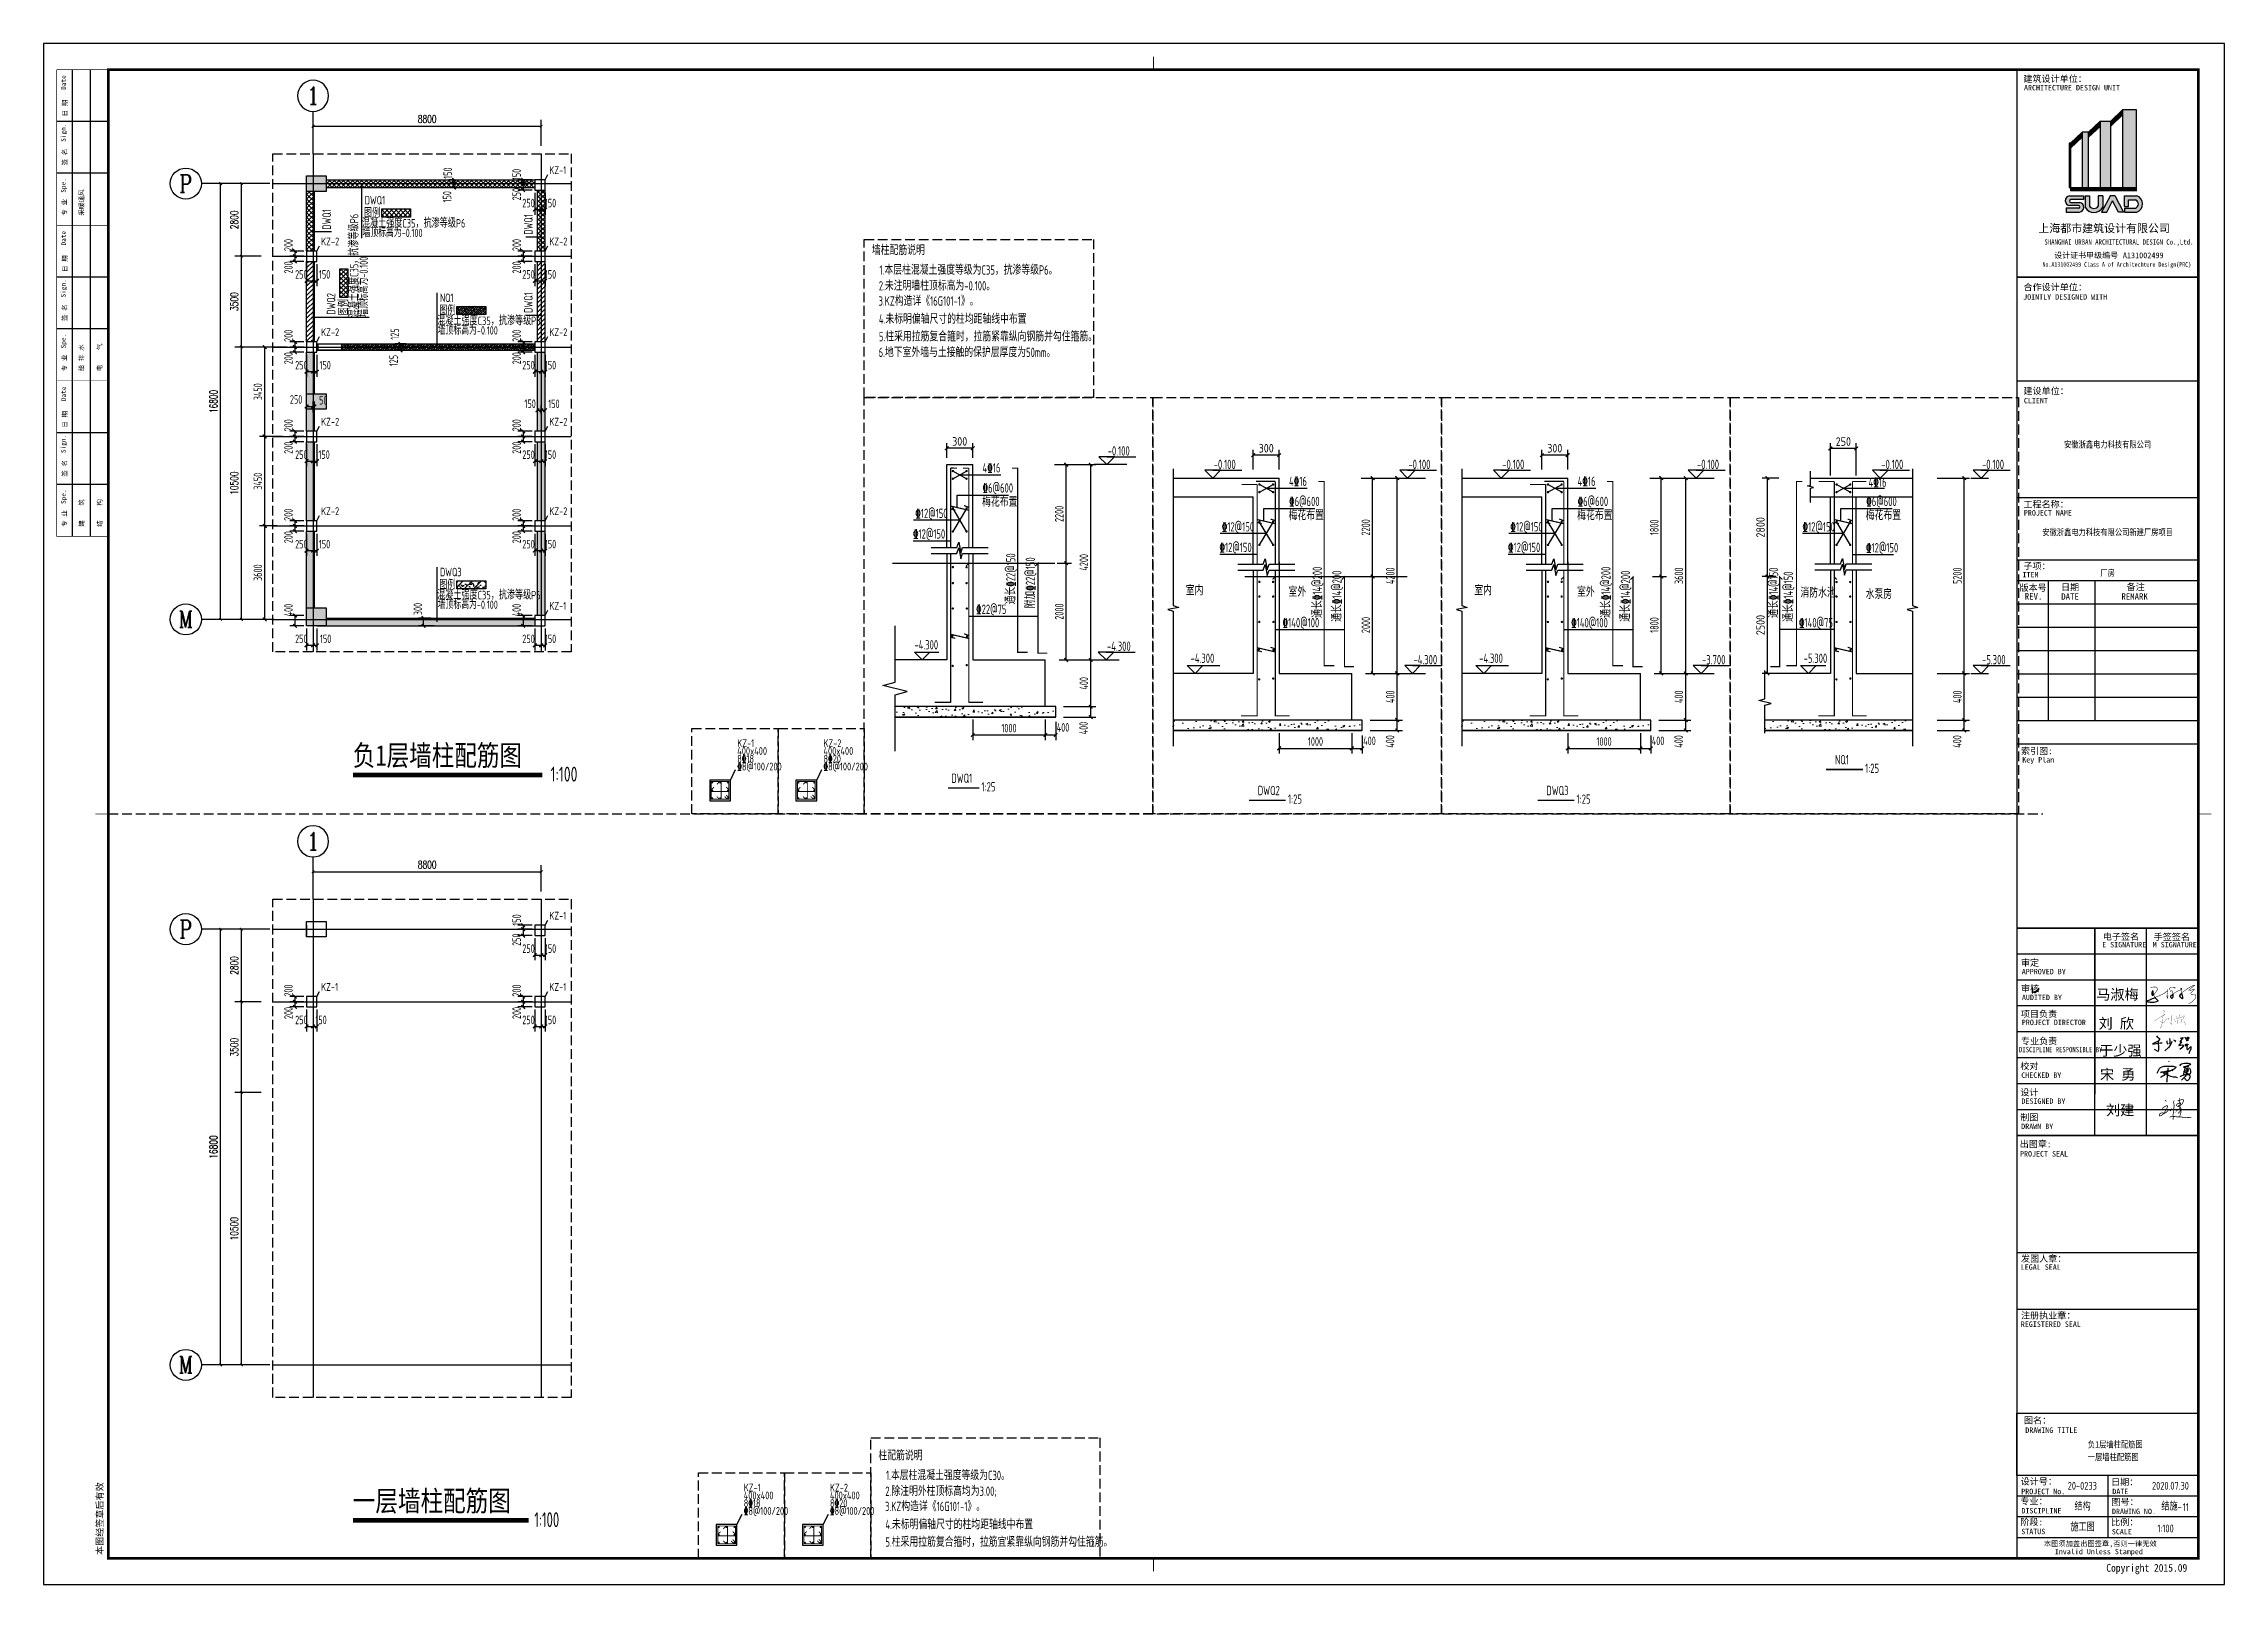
# Model space of a CAD drawing. Extents: x 899043 to 2598688, y -137197 to 211789.
# Drawn here: x 2377800 to 2461900, y 69535 to 128935 of the extents above; entities that cross this region are included whole.
import ezdxf
from ezdxf.enums import TextEntityAlignment as Align

# ---------------------------------------------------------------- set-up
doc = ezdxf.new("R2010")
doc.units = 0
doc.header["$LTSCALE"] = 1500
doc.header["$MEASUREMENT"] = 0
doc.linetypes.add('7', pattern=[120.000008, -30.000002, 60.000004, -30.000002])
doc.linetypes.add('DASH', pattern=[0.35, 0.25, -0.1])
for name, color, linetype in [('00-tk', 151, 'Continuous'), ('AXIS', 3, 'Continuous'), ('AXIS_TEXT', 7, 'Continuous'), ('BASE', 7, 'Continuous'), ('DIM', 3, 'Continuous'), ('DIM_ELEV', 3, 'Continuous'), ('DIM_SYMB', 3, 'Continuous'), ('DOTE', 1, 'Continuous'), ('HATCH', 254, 'Continuous'), ('iicon', 7, 'Continuous'), ('PUB_DIM', 3, 'Continuous'), ('PUB_TEXT', 7, 'Continuous'), ('S_CONCWALL', 3, 'Continuous'), ('TEXT', 7, 'Continuous'), ('WALL', 7, 'Continuous'), ('WELD_TEXT', 7, 'Continuous'), ('支座钢筋', 1, 'Continuous'), ('柱', 255, 'Continuous'), ('柱平法箍筋', 24, 'Continuous'), ('柱平法纵筋', 7, 'Continuous'), ('柱虚线', 54, '7'), ('柱集中标注', 2, 'Continuous'), ('池壁', 2, 'Continuous'), ('砼墙', 3, 'Continuous'), ('说明图2', 6, 'Continuous')]:
    doc.layers.add(name, color=color, linetype=linetype)
for name, color, linetype, lineweight in [('10', 7, 'Continuous', 35), ('TK-签名', 70, 'Continuous', 30), ('中心', 3, 'Continuous', 20), ('功能名称', 255, 'Continuous', 0)]:
    doc.layers.add(name, color=color, linetype=linetype, lineweight=lineweight)
doc.styles.add('_TCH_AXIS', font='COMPLEX', dxfattribs={"bigfont": 'GBCBIG'})
doc.styles.add('_TCH_DIM_T3', font='SIMPLEX', dxfattribs={"width": 0.705882, "bigfont": 'GBCBIG'})
doc.styles.add('COMPLEX', font='COMPLEX')
doc.styles.add('DS6FS', font='tssdeng.shx', dxfattribs={"width": 0.8, "bigfont": 'tssdchn.shx'})
doc.styles.add('DS6HT', font='simhei.ttf', dxfattribs={"width": 0.8})
doc.styles.add('H330', font='Tssdeng.shx', dxfattribs={"width": 0.65, "height": 330, "bigfont": 'tssdchn.shx'})
doc.styles.add('H450', font='Tssdeng.shx', dxfattribs={"width": 0.65, "height": 500, "bigfont": 'tssdchn.shx'})
doc.styles.get("Standard").update_dxf_attribs({"font": 'gbenor.shx', "bigfont": 'gbcbig.shx'})
doc.styles.add('TSSD_Dimension', font='Tssdeng.shx', dxfattribs={"width": 0.7, "bigfont": 'hztxt.shx'})
doc.styles.add('仿宋体', font='', dxfattribs={"width": 0.8})
doc.styles.get('仿宋体').set_extended_font_data('SimSun')
doc.dimstyles.new('_TCH_ARCH&&100', dxfattribs={"dimtxt": 297.5, "dimasz": 100, "dimexe": 250, "dimexo": 300, "dimgap": 126.25, "dimtad": 1, "dimdec": 0, "dimzin": 0, "dimdsep": 46, "dimtxsty": '_TCH_DIM_T3', "dimblk": 'ARCHTICK', "dimcen": 0.09, "dimclrt": 7, "dimazin": 2, "dimtfac": 1, "dimtdec": 0, "dimtix": 1, "dimtmove": 2, "dimatfit": 3, "dimfxl": 0, "dimtolj": 1, "dimtzin": 0, "dimarcsym": 0})
doc.dimstyles.new('H100', dxfattribs={"dimscale": 100, "dimtxt": 3.3, "dimasz": 0.01, "dimexe": 2, "dimexo": 1, "dimgap": 1, "dimtad": 1, "dimdec": 0, "dimrnd": 1, "dimzin": 0, "dimdsep": 46, "dimtxsty": 'H330', "dimblk1": 'YGDIM', "dimblk2": 'YGDIM', "dimsah": 1, "dimcen": -2, "dimdle": 1, "dimclrt": 7, "dimadec": 0, "dimazin": 0, "dimtfac": 1, "dimtdec": 0, "dimtix": 1, "dimtmove": 2, "dimatfit": 3, "dimldrblk": 'YGDIM', "dimfxl": 0, "dimtvp": 1, "dimtolj": 1, "dimtzin": 0, "dimlwe": 25, "dimarcsym": 0})
doc.dimstyles.new('H25', dxfattribs={"dimscale": 100, "dimtxt": 3.3, "dimasz": 0.01, "dimexe": 2, "dimexo": 1, "dimgap": 1, "dimtad": 1, "dimdec": 0, "dimlfac": 0.25, "dimrnd": 1, "dimzin": 0, "dimdsep": 46, "dimtxsty": 'Standard', "dimblk1": 'YGDIM', "dimblk2": 'YGDIM', "dimsah": 1, "dimcen": -2, "dimdle": 1, "dimclrt": 7, "dimadec": 0, "dimazin": 0, "dimtfac": 1, "dimtdec": 0, "dimtix": 1, "dimtmove": 2, "dimatfit": 3, "dimldrblk": 'YGDIM', "dimfxl": 0, "dimtvp": 1, "dimtolj": 1, "dimtzin": 0, "dimarcsym": 0})
pattern_1 = [(45, (-64099712.07, -184253906.23), (-88.38834765, 88.38834765), []), (135, (-64099712.07, -184253906.23), (-88.38834765, -88.38834765), [])]
pattern_2 = [(45, (-64099712.07, -184253906.23), (-88.38834765, 88.38834765), [])]

msp = doc.modelspace()

# ---------------------------------------------------------------- texts
at = {"color": 3, "style": 'TSSD_Dimension', "width": 0.7}
for p in [(2390095.8, 121478), (2392997.4, 117718.2), (2392997.4, 107143.2)]:
    msp.add_text('墙顶标高为-0.100', height=320, dxfattribs=at).set_placement(p)
msp.add_text('墙顶标高为-0.100', height=320, rotation=90, dxfattribs=at).set_placement((2390305.2, 118401.9))
at = {"layer": '00-tk', "color": 0, "style": 'DS6HT', "width": 0.8}
for s, p in [('负1层墙柱配筋图', (2456633.7, 74804.5)), ('一层墙柱配筋图', (2456633.7, 74320.8))]:
    msp.add_text(s, height=250, dxfattribs=at).set_placement(p)
at = {"layer": 'DIM'}
for style, width, p in [('TSSD_Dimension', 0.7, (2397349.9, 100310.6)), ('H450', 0.65, (2396720.4, 71567.8))]:
    msp.add_text('1:100', height=576, dxfattribs=dict(at, style=style, width=width)).set_placement(p, align=Align.BOTTOM_LEFT)
at = {"layer": 'PUB_TEXT', "style": '仿宋体', "width": 0.8}
for s, p in [('负1层墙柱配筋图', (2389723.8, 101097.5)), ('一层墙柱配筋图', (2389723.8, 72354.7))]:
    msp.add_text(s, height=797.47, dxfattribs=at).set_placement(p)
at = {"layer": 'TEXT', "style": 'TSSD_Dimension', "width": 0.7}
for s, p in [('墙柱配筋说明', (2409742.8, 120790.5, -6280.7)), ('1.本层柱混凝土强度等级为C35，抗渗等级P6。', (2410034.9, 120029.2, -6280.7)), ('2.未注明墙柱顶标高为-0.100。', (2410008.6, 119418.9, -6280.7)), ('3.KZ构造详《16G101-1》。', (2409997.7, 118832.2, -6280.7)), ('4.未标明偏轴尺寸的柱均距轴线中布置', (2410012.7, 118135.5)), ('5.柱采用拉筋复合箍时，拉筋紧靠纵向钢筋并勾住箍筋。', (2410012.7, 117460.6)), ('6.地下室外墙与土接触的保护层厚度为50mm。', (2409999.9, 116853.4)), ('-0.100', (2418836.2, 113052.9)), ('-0.100', (2422924, 112534.5)), ('-0.100', (2430433, 112534.5)), ('-0.100', (2434052.8, 112534.5)), ('-0.100', (2441561.8, 112534.5)), ('-0.100', (2448667.9, 112534.5)), ('-0.100', (2452554.3, 112534.5)), ('%%1326@600', (2414008.1, 111624.7)), ('梅花布置', (2413991.6, 111084.2)), ('%%1326@600', (2425827.9, 111106.3)), ('%%1326@600', (2436956.7, 111106.3)), ('%%1326@600', (2448085.4, 111106.3)), ('%%13212@150', (2411324, 109852.8)), ('梅花布置', (2425811.4, 110565.8)), ('梅花布置', (2436940.2, 110565.8)), ('梅花布置', (2448069, 110565.8)), ('%%13212@150', (2423143.8, 109334.4)), ('%%13212@150', (2434272.6, 109334.4)), ('-4.300', (2411383, 105579.3)), ('-4.300', (2418808.3, 105523)), ('-4.300', (2422032.4, 105060.9)), ('-4.300', (2430628.2, 105004.6)), ('-4.300', (2433161.2, 105060.9)), ('-3.700', (2441756.9, 105004.6)), ('-5.300', (2445676.3, 105060.9)), ('-5.300', (2452554.3, 105004.6)), ('NQ1', (2446881.6, 101149.3)), ('DWQ1', (2412804.2, 100435.6)), ('DWQ2', (2424624, 99961.3)), ('DWQ3', (2435752.8, 99961.3)), ('柱配筋说明', (2409992.8, 74318.9, -6280.7)), ('2.除注明外柱顶标高均为3.00;', (2410258.6, 72947.3, -6280.7)), ('1.本层柱混凝土强度等级为C30。', (2410284.9, 73557.6, -6280.7)), ('3.KZ构造详《16G101-1》。', (2410247.8, 72360.6, -6280.7)), ('4.未标明偏轴尺寸的柱均距轴线中布置', (2410262.7, 71663.9)), ('5.柱采用拉筋复合箍时，拉筋宜紧靠纵向钢筋并勾住箍筋。', (2410262.7, 70989))]:
    msp.add_text(s, height=360, dxfattribs=at).set_placement(p)
at = {"layer": 'TEXT', "color": 3, "style": 'TSSD_Dimension', "width": 0.7}
for s, p in [('4%%13216', (2414008.1, 112401.8)), ('4%%13216', (2425827.9, 111883.4)), ('4%%13216', (2436956.7, 111883.4)), ('4%%13216', (2448179.1, 111846.2)), ('%%13212@150', (2448076.1, 109320.7))]:
    msp.add_text(s, height=360, dxfattribs=at).set_placement(p)
at = {"layer": 'TEXT', "color": 6, "style": 'TSSD_Dimension', "width": 0.7}
for p in [(2411414.2, 110645.6), (2423234, 110127.2), (2434362.8, 110127.2), (2445629.4, 110127.2)]:
    msp.add_text('%%13212@150', height=360, dxfattribs=at).set_placement(p)
at = {"layer": 'TEXT', "style": 'TSSD_Dimension', "width": 0.7}
for s, rotation, p in [('通长%%13222@150', 90.000013, (2415278, 107313.5)), ('通长%%13214@200', 90.000013, (2427097.8, 106795.1)), ('通长%%13214@200', 90.000013, (2438226.6, 106795.1)), ('通长%%13214@150', 90.000013, (2444691.9, 106795.1)), ('室内', 0.000013, (2421844.6, 107672)), ('室外', 0.000013, (2425806.7, 107616.2)), ('室内', 0.000013, (2432973.4, 107672)), ('室外', 0.000013, (2436935.5, 107616.2)), ('消防水池', 0.000013, (2445548.7, 107582.2)), ('水泵房', 0.000013, (2448064.3, 107526.4))]:
    msp.add_text(s, height=360, rotation=rotation, dxfattribs=at).set_placement(p)
at = {"layer": 'TEXT', "color": 3, "style": 'TSSD_Dimension', "width": 0.7}
for s, rotation, p in [('附加%%13222@150', 90.000013, (2416033.3, 107160.6)), ('通长%%13214@200', 90.000013, (2427853.1, 106642.2)), ('通长%%13214@200', 90.000013, (2438981.9, 106642.2)), ('通长%%13214@150', 90.000013, (2445262.3, 106642.2)), ('%%13222@75', 0.000013, (2413758, 106948.6)), ('%%132140@100', 0.000013, (2425577.8, 106430.2)), ('%%132140@100', 0.000013, (2436706.6, 106430.2)), ('%%132140@75', 359.999987, (2445493.4, 106430.2))]:
    msp.add_text(s, height=360, rotation=rotation, dxfattribs=at).set_placement(p)
at = {"layer": 'TEXT', "style": 'TSSD_Dimension', "width": 0.7}
for p in [(2448045.8, 100709.1), (2413968.4, 99995.4), (2425788.2, 99521.1), (2436917, 99521.1)]:
    msp.add_text('1:25', height=360, dxfattribs=at).set_placement(p, align=Align.BOTTOM_LEFT)
at = {"layer": '功能名称', "color": 7, "style": 'DS6FS', "width": 0.8}
for s, height, p in [('11', 300, (2460412, 72364.5)), ('1:100', 300.15, (2459630.2, 71540.6))]:
    msp.add_text(s, height=height, dxfattribs=at).set_placement(p, align=Align.CENTER)
at = {"layer": '柱集中标注', "color": 6, "style": 'TSSD_Dimension', "width": 0.7}
for s, p in [('KZ-1', (2397302.5, 123908.9)), ('KZ-2', (2388502.5, 121158.9)), ('KZ-2', (2397302.5, 121158.9)), ('KZ-2', (2388502.5, 117658.9)), ('KZ-2', (2397302.5, 117658.9)), ('KZ-2', (2388502.5, 114208.9)), ('KZ-2', (2397302.5, 114208.9)), ('KZ-2', (2388502.5, 110758.9)), ('KZ-2', (2397302.5, 110758.9)), ('KZ-1', (2397302.5, 107108.9)), ('KZ-1', (2404549, 101814.8)), ('KZ-2', (2407873.5, 101814.8)), ('8%%13218', (2404549, 101214.8)), ('%%1328@100/200', (2404549, 100914.8)), ('8%%13220', (2407873.5, 101214.8)), ('%%1328@100/200', (2407873.5, 100914.8)), ('KZ-1', (2397302.5, 95166)), ('KZ-1', (2388502.5, 92416)), ('KZ-1', (2397302.5, 92416)), ('KZ-1', (2404799, 73114.8)), ('KZ-2', (2408123.5, 73114.8)), ('8%%13218', (2404799, 72514.8)), ('%%1328@100/200', (2404799, 72214.8)), ('8%%13220', (2408123.5, 72514.8)), ('%%1328@100/200', (2408123.5, 72214.8))]:
    msp.add_text(s, height=300, dxfattribs=at).set_placement(p)
at = {"layer": '柱集中标注', "style": 'TSSD_Dimension', "width": 0.7}
for p in [(2404549, 101514.8), (2407873.5, 101514.8), (2404799, 72814.8), (2408123.5, 72814.8)]:
    msp.add_text('400x400', height=300, dxfattribs=at).set_placement(p)
at = {"layer": '说明图2', "color": 3, "style": 'TSSD_Dimension', "width": 0.7}
for s, p in [('DWQ1', (2390181.7, 122733.7)), ('NQ1', (2393083.3, 118973.8)), ('DWQ3', (2393083.3, 108398.8))]:
    msp.add_text(s, height=330, dxfattribs=at).set_placement(p)
for s, p in [('DWQ1', (2388878.8, 121762.1)), ('DWQ1', (2396658.1, 121571.7)), ('DWQ2', (2389049.5, 118487.8)), ('DWQ1', (2396658.1, 118555.6))]:
    msp.add_text(s, height=330, rotation=90, dxfattribs=at).set_placement(p)
at = {"layer": '说明图2', "style": 'TSSD_Dimension', "width": 0.7}
for s, p in [('混凝土强度C35，抗渗等级P6', (2390076.1, 121843.2)), ('图例：', (2390155.7, 122235.6)), ('图例：', (2393057.3, 118475.7)), ('混凝土强度C35，抗渗等级P6', (2392977.7, 118083.4)), ('混凝土强度C35，抗渗等级P6', (2392977.7, 107508.4)), ('图例：', (2393057.3, 107900.7))]:
    msp.add_text(s, height=330, dxfattribs=at).set_placement(p)
for s, p in [('混凝土强度C35，抗渗等级P6', (2389940, 118382.2)), ('图例：', (2389547.7, 118461.8))]:
    msp.add_text(s, height=330, rotation=90, dxfattribs=at).set_placement(p)

# ---------------------------------------------------------------- blocks, each defined once
blk = doc.blocks.new('YGDIM')
at = {"color": 0, "linetype": 'ByBlock', "const_width": 50}
blk.add_lwpolyline([(-70, -70), (70, 70)], dxfattribs=at)
blk = doc.blocks.new('*D2001')
at = {"layer": 'Defpoints', "color": 0, "linetype": 'Continuous', "ltscale": 50}
for p in [(2386327, 110339), (2386901, 110339), (2386783, 106739)]:
    blk.add_point(p, dxfattribs=at)
at = {"layer": 'DIM', "color": 0, "linetype": 'Continuous', "lineweight": 25, "ltscale": 50}
for p, q in [((2386801, 110339), (2386127, 110339)), ((2386683, 106739), (2386127, 106739))]:
    blk.add_line(p, q, dxfattribs=at)
at = {"layer": 'DIM', "color": 0, "linetype": 'Continuous', "lineweight": -2, "ltscale": 50}
blk.add_line((2386327, 106740), (2386327, 110338), dxfattribs=at)
for p, rotation in [((2386327, 110339), 90), ((2386327, 106739), 270)]:
    blk.add_blockref('YGDIM', p, dxfattribs=dict(at, rotation=rotation))
at = {"layer": 'DIM', "color": 7, "linetype": 'Continuous', "ltscale": 50, "insert": (2386062, 108539), "char_height": 330, "attachment_point": 5, "rotation": 90, "style": 'H330'}
blk.add_mtext('\\A1;3600', dxfattribs=at)
blk = doc.blocks.new('*D2002')
at = {"layer": 'Defpoints', "color": 0, "linetype": 'Continuous', "ltscale": 50}
for p in [(2386327, 113789), (2387106, 113789), (2386901, 110339)]:
    blk.add_point(p, dxfattribs=at)
at = {"layer": 'DIM', "color": 0, "linetype": 'Continuous', "lineweight": 25, "ltscale": 50}
for p, q in [((2387006, 113789), (2386127, 113789)), ((2386801, 110339), (2386127, 110339))]:
    blk.add_line(p, q, dxfattribs=at)
at = {"layer": 'DIM', "color": 0, "linetype": 'Continuous', "lineweight": -2, "ltscale": 50}
blk.add_line((2386327, 110340), (2386327, 113788), dxfattribs=at)
for p, rotation in [((2386327, 113789), 90), ((2386327, 110339), 270)]:
    blk.add_blockref('YGDIM', p, dxfattribs=dict(at, rotation=rotation))
at = {"layer": 'DIM', "color": 7, "linetype": 'Continuous', "ltscale": 50, "insert": (2386062, 112064), "char_height": 330, "attachment_point": 5, "rotation": 90, "style": 'H330'}
blk.add_mtext('\\A1;3450', dxfattribs=at)
blk = doc.blocks.new('*D2003')
at = {"layer": 'Defpoints', "color": 0, "linetype": 'Continuous', "ltscale": 50}
for p in [(2386327, 117239), (2387290, 117239), (2387106, 113789)]:
    blk.add_point(p, dxfattribs=at)
at = {"layer": 'DIM', "color": 0, "linetype": 'Continuous', "lineweight": 25, "ltscale": 50}
for p, q in [((2387190, 117239), (2386127, 117239)), ((2387006, 113789), (2386127, 113789))]:
    blk.add_line(p, q, dxfattribs=at)
at = {"layer": 'DIM', "color": 0, "linetype": 'Continuous', "lineweight": -2, "ltscale": 50}
blk.add_line((2386327, 113790), (2386327, 117238), dxfattribs=at)
for p, rotation in [((2386327, 117239), 90), ((2386327, 113789), 270)]:
    blk.add_blockref('YGDIM', p, dxfattribs=dict(at, rotation=rotation))
at = {"layer": 'DIM', "color": 7, "linetype": 'Continuous', "ltscale": 50, "insert": (2386062, 115514), "char_height": 330, "attachment_point": 5, "rotation": 90, "style": 'H330'}
blk.add_mtext('\\A1;3450', dxfattribs=at)
blk = doc.blocks.new('*D2004')
at = {"layer": 'Defpoints', "color": 0, "linetype": 'Continuous', "ltscale": 50}
for p in [(2396741, 123289), (2396991, 123289), (2396991, 122539)]:
    blk.add_point(p, dxfattribs=at)
at = {"layer": 'DIM', "color": 0, "linetype": 'Continuous', "lineweight": 25, "ltscale": 50}
for p, q in [((2396741, 123189), (2396741, 122339)), ((2396991, 123189), (2396991, 122339))]:
    blk.add_line(p, q, dxfattribs=at)
at = {"layer": 'DIM', "color": 0, "linetype": 'Continuous', "lineweight": -2, "ltscale": 50}
blk.add_line((2396742, 122539), (2396990, 122539), dxfattribs=at)
at = {"layer": 'DIM', "color": 0, "linetype": 'Continuous', "lineweight": -2, "ltscale": 50, "rotation": 180}
blk.add_blockref('YGDIM', (2396741, 122539), dxfattribs=at)
at = {"layer": 'DIM', "color": 0, "linetype": 'Continuous', "lineweight": -2, "ltscale": 50}
blk.add_blockref('YGDIM', (2396991, 122539), dxfattribs=at)
at = {"layer": 'DIM', "color": 7, "linetype": 'Continuous', "ltscale": 50, "insert": (2396500, 122789), "char_height": 330, "attachment_point": 5, "style": 'H330'}
blk.add_mtext('\\A1;250', dxfattribs=at)
blk = doc.blocks.new('*D2050')
at = {"layer": 'Defpoints', "color": 0, "linetype": 'Continuous', "ltscale": 50}
for p in [(2396991, 123289), (2397141, 123289), (2397141, 122539)]:
    blk.add_point(p, dxfattribs=at)
at = {"layer": 'DIM', "color": 0, "linetype": 'Continuous', "lineweight": 25, "ltscale": 50}
for p, q in [((2396991, 123189), (2396991, 122339)), ((2397141, 123189), (2397141, 122339))]:
    blk.add_line(p, q, dxfattribs=at)
at = {"layer": 'DIM', "color": 0, "linetype": 'Continuous', "lineweight": -2, "ltscale": 50}
for p, q in [((2396990, 122539), (2396989, 122539)), ((2396991, 122539), (2397141, 122539)), ((2397142, 122539), (2397143, 122539))]:
    blk.add_line(p, q, dxfattribs=at)
blk.add_blockref('YGDIM', (2396991, 122539), dxfattribs=at)
at = {"layer": 'DIM', "color": 0, "linetype": 'Continuous', "lineweight": -2, "ltscale": 50, "rotation": 180}
blk.add_blockref('YGDIM', (2397141, 122539), dxfattribs=at)
at = {"layer": 'DIM', "color": 7, "linetype": 'Continuous', "ltscale": 50, "insert": (2397348, 122789), "char_height": 330, "attachment_point": 5, "style": 'H330'}
blk.add_mtext('\\A1;150', dxfattribs=at)
blk = doc.blocks.new('*D2005')
at = {"layer": 'Defpoints', "color": 0, "linetype": 'Continuous', "ltscale": 50}
for p in [(2396741, 123689), (2396291, 123539), (2396741, 123539)]:
    blk.add_point(p, dxfattribs=at)
at = {"layer": 'DIM', "color": 0, "linetype": 'Continuous', "lineweight": 25, "ltscale": 50}
for p, q in [((2396641, 123689), (2396091, 123689)), ((2396641, 123539), (2396091, 123539))]:
    blk.add_line(p, q, dxfattribs=at)
at = {"layer": 'DIM', "color": 0, "linetype": 'Continuous', "lineweight": -2, "ltscale": 50}
for p, q in [((2396291, 123690), (2396291, 123691)), ((2396291, 123689), (2396291, 123539)), ((2396291, 123538), (2396291, 123537))]:
    blk.add_line(p, q, dxfattribs=at)
for p, rotation in [((2396291, 123689), 270), ((2396291, 123539), 90)]:
    blk.add_blockref('YGDIM', p, dxfattribs=dict(at, rotation=rotation))
at = {"layer": 'DIM', "color": 7, "linetype": 'Continuous', "ltscale": 50, "insert": (2396041, 123891), "char_height": 330, "attachment_point": 5, "rotation": 90, "style": 'H330'}
blk.add_mtext('\\A1;150', dxfattribs=at)
blk = doc.blocks.new('*D2006')
at = {"layer": 'Defpoints', "color": 0, "linetype": 'Continuous', "ltscale": 50}
for p in [(2396291, 123289), (2396741, 123539), (2396741, 123289)]:
    blk.add_point(p, dxfattribs=at)
at = {"layer": 'DIM', "color": 0, "linetype": 'Continuous', "lineweight": 25, "ltscale": 50}
for p, q in [((2396641, 123539), (2396091, 123539)), ((2396641, 123289), (2396091, 123289))]:
    blk.add_line(p, q, dxfattribs=at)
at = {"layer": 'DIM', "color": 0, "linetype": 'Continuous', "lineweight": -2, "ltscale": 50}
blk.add_line((2396291, 123538), (2396291, 123290), dxfattribs=at)
for p, rotation in [((2396291, 123539), 90), ((2396291, 123289), 270)]:
    blk.add_blockref('YGDIM', p, dxfattribs=dict(at, rotation=rotation))
at = {"layer": 'DIM', "color": 7, "linetype": 'Continuous', "ltscale": 50, "insert": (2396041, 123132), "char_height": 330, "attachment_point": 5, "rotation": 90, "style": 'H330'}
blk.add_mtext('\\A1;250', dxfattribs=at)
blk = doc.blocks.new('*D2007')
at = {"layer": 'Defpoints', "color": 0, "linetype": 'Continuous', "ltscale": 50}
for p in [(2387941, 120539), (2388191, 120539), (2388191, 119789)]:
    blk.add_point(p, dxfattribs=at)
at = {"layer": 'DIM', "color": 0, "linetype": 'Continuous', "lineweight": 25, "ltscale": 50}
for p, q in [((2387941, 120439), (2387941, 119589)), ((2388191, 120439), (2388191, 119589))]:
    blk.add_line(p, q, dxfattribs=at)
at = {"layer": 'DIM', "color": 0, "linetype": 'Continuous', "lineweight": -2, "ltscale": 50}
blk.add_line((2387942, 119789), (2388190, 119789), dxfattribs=at)
at = {"layer": 'DIM', "color": 0, "linetype": 'Continuous', "lineweight": -2, "ltscale": 50, "rotation": 180}
blk.add_blockref('YGDIM', (2387941, 119789), dxfattribs=at)
at = {"layer": 'DIM', "color": 0, "linetype": 'Continuous', "lineweight": -2, "ltscale": 50}
blk.add_blockref('YGDIM', (2388191, 119789), dxfattribs=at)
at = {"layer": 'DIM', "color": 7, "linetype": 'Continuous', "ltscale": 50, "insert": (2387739, 120039), "char_height": 330, "attachment_point": 5, "style": 'H330'}
blk.add_mtext('\\A1;250', dxfattribs=at)
blk = doc.blocks.new('*D2008')
at = {"layer": 'Defpoints', "color": 0, "linetype": 'Continuous', "ltscale": 50}
for p in [(2388191, 120539), (2388341, 120539), (2388341, 119789)]:
    blk.add_point(p, dxfattribs=at)
at = {"layer": 'DIM', "color": 0, "linetype": 'Continuous', "lineweight": 25, "ltscale": 50}
for p, q in [((2388191, 120439), (2388191, 119589)), ((2388341, 120439), (2388341, 119589))]:
    blk.add_line(p, q, dxfattribs=at)
at = {"layer": 'DIM', "color": 0, "linetype": 'Continuous', "lineweight": -2, "ltscale": 50}
for p, q in [((2388190, 119789), (2388189, 119789)), ((2388191, 119789), (2388341, 119789)), ((2388342, 119789), (2388343, 119789))]:
    blk.add_line(p, q, dxfattribs=at)
blk.add_blockref('YGDIM', (2388191, 119789), dxfattribs=at)
at = {"layer": 'DIM', "color": 0, "linetype": 'Continuous', "lineweight": -2, "ltscale": 50, "rotation": 180}
blk.add_blockref('YGDIM', (2388341, 119789), dxfattribs=at)
at = {"layer": 'DIM', "color": 7, "linetype": 'Continuous', "ltscale": 50, "insert": (2388637, 120039), "char_height": 330, "attachment_point": 5, "style": 'H330'}
blk.add_mtext('\\A1;150', dxfattribs=at)
blk = doc.blocks.new('*D2009')
at = {"layer": 'Defpoints', "color": 0, "linetype": 'Continuous', "ltscale": 50}
for p in [(2387491, 120739), (2387941, 120939), (2387941, 120739)]:
    blk.add_point(p, dxfattribs=at)
at = {"layer": 'DIM', "color": 0, "linetype": 'Continuous', "lineweight": 25, "ltscale": 50}
for p, q in [((2387841, 120939), (2387291, 120939)), ((2387841, 120739), (2387291, 120739))]:
    blk.add_line(p, q, dxfattribs=at)
at = {"layer": 'DIM', "color": 0, "linetype": 'Continuous', "lineweight": -2, "ltscale": 50}
for p, q in [((2387491, 120940), (2387491, 120941)), ((2387491, 120939), (2387491, 120739)), ((2387491, 120738), (2387491, 120737))]:
    blk.add_line(p, q, dxfattribs=at)
for p, rotation in [((2387491, 120939), 270), ((2387491, 120739), 90)]:
    blk.add_blockref('YGDIM', p, dxfattribs=dict(at, rotation=rotation))
at = {"layer": 'DIM', "color": 7, "linetype": 'Continuous', "ltscale": 50, "insert": (2387241, 121171), "char_height": 330, "attachment_point": 5, "rotation": 90, "style": 'H330'}
blk.add_mtext('\\A1;200', dxfattribs=at)
blk = doc.blocks.new('*D2010')
at = {"layer": 'Defpoints', "color": 0, "linetype": 'Continuous', "ltscale": 50}
for p in [(2387491, 120539), (2387941, 120739), (2387941, 120539)]:
    blk.add_point(p, dxfattribs=at)
at = {"layer": 'DIM', "color": 0, "linetype": 'Continuous', "lineweight": 25, "ltscale": 50}
for p, q in [((2387841, 120739), (2387291, 120739)), ((2387841, 120539), (2387291, 120539))]:
    blk.add_line(p, q, dxfattribs=at)
at = {"layer": 'DIM', "color": 0, "linetype": 'Continuous', "lineweight": -2, "ltscale": 50}
for p, q in [((2387491, 120740), (2387491, 120741)), ((2387491, 120739), (2387491, 120539)), ((2387491, 120538), (2387491, 120537))]:
    blk.add_line(p, q, dxfattribs=at)
for p, rotation in [((2387491, 120739), 270), ((2387491, 120539), 90)]:
    blk.add_blockref('YGDIM', p, dxfattribs=dict(at, rotation=rotation))
at = {"layer": 'DIM', "color": 7, "linetype": 'Continuous', "ltscale": 50, "insert": (2387241, 120307), "char_height": 330, "attachment_point": 5, "rotation": 90, "style": 'H330'}
blk.add_mtext('\\A1;200', dxfattribs=at)
blk = doc.blocks.new('*D2011')
at = {"layer": 'Defpoints', "color": 0, "linetype": 'Continuous', "ltscale": 50}
for p in [(2396741, 120539), (2396991, 120539), (2396991, 119789)]:
    blk.add_point(p, dxfattribs=at)
at = {"layer": 'DIM', "color": 0, "linetype": 'Continuous', "lineweight": 25, "ltscale": 50}
for p, q in [((2396741, 120439), (2396741, 119589)), ((2396991, 120439), (2396991, 119589))]:
    blk.add_line(p, q, dxfattribs=at)
at = {"layer": 'DIM', "color": 0, "linetype": 'Continuous', "lineweight": -2, "ltscale": 50}
blk.add_line((2396742, 119789), (2396990, 119789), dxfattribs=at)
at = {"layer": 'DIM', "color": 0, "linetype": 'Continuous', "lineweight": -2, "ltscale": 50, "rotation": 180}
blk.add_blockref('YGDIM', (2396741, 119789), dxfattribs=at)
at = {"layer": 'DIM', "color": 0, "linetype": 'Continuous', "lineweight": -2, "ltscale": 50}
blk.add_blockref('YGDIM', (2396991, 119789), dxfattribs=at)
at = {"layer": 'DIM', "color": 7, "linetype": 'Continuous', "ltscale": 50, "insert": (2396500, 120039), "char_height": 330, "attachment_point": 5, "style": 'H330'}
blk.add_mtext('\\A1;250', dxfattribs=at)
blk = doc.blocks.new('*D2051')
at = {"layer": 'Defpoints', "color": 0, "linetype": 'Continuous', "ltscale": 50}
for p in [(2396991, 120539), (2397141, 120539), (2397141, 119789)]:
    blk.add_point(p, dxfattribs=at)
at = {"layer": 'DIM', "color": 0, "linetype": 'Continuous', "lineweight": 25, "ltscale": 50}
for p, q in [((2396991, 120439), (2396991, 119589)), ((2397141, 120439), (2397141, 119589))]:
    blk.add_line(p, q, dxfattribs=at)
at = {"layer": 'DIM', "color": 0, "linetype": 'Continuous', "lineweight": -2, "ltscale": 50}
for p, q in [((2396990, 119789), (2396989, 119789)), ((2396991, 119789), (2397141, 119789)), ((2397142, 119789), (2397143, 119789))]:
    blk.add_line(p, q, dxfattribs=at)
blk.add_blockref('YGDIM', (2396991, 119789), dxfattribs=at)
at = {"layer": 'DIM', "color": 0, "linetype": 'Continuous', "lineweight": -2, "ltscale": 50, "rotation": 180}
blk.add_blockref('YGDIM', (2397141, 119789), dxfattribs=at)
at = {"layer": 'DIM', "color": 7, "linetype": 'Continuous', "ltscale": 50, "insert": (2397348, 120039), "char_height": 330, "attachment_point": 5, "style": 'H330'}
blk.add_mtext('\\A1;150', dxfattribs=at)
blk = doc.blocks.new('*D2012')
at = {"layer": 'Defpoints', "color": 0, "linetype": 'Continuous', "ltscale": 50}
for p in [(2396291, 120739), (2396741, 120939), (2396741, 120739)]:
    blk.add_point(p, dxfattribs=at)
at = {"layer": 'DIM', "color": 0, "linetype": 'Continuous', "lineweight": 25, "ltscale": 50}
for p, q in [((2396641, 120939), (2396091, 120939)), ((2396641, 120739), (2396091, 120739))]:
    blk.add_line(p, q, dxfattribs=at)
at = {"layer": 'DIM', "color": 0, "linetype": 'Continuous', "lineweight": -2, "ltscale": 50}
for p, q in [((2396291, 120940), (2396291, 120941)), ((2396291, 120939), (2396291, 120739)), ((2396291, 120738), (2396291, 120737))]:
    blk.add_line(p, q, dxfattribs=at)
for p, rotation in [((2396291, 120939), 270), ((2396291, 120739), 90)]:
    blk.add_blockref('YGDIM', p, dxfattribs=dict(at, rotation=rotation))
at = {"layer": 'DIM', "color": 7, "linetype": 'Continuous', "ltscale": 50, "insert": (2396041, 121171), "char_height": 330, "attachment_point": 5, "rotation": 90, "style": 'H330'}
blk.add_mtext('\\A1;200', dxfattribs=at)
blk = doc.blocks.new('*D2013')
at = {"layer": 'Defpoints', "color": 0, "linetype": 'Continuous', "ltscale": 50}
for p in [(2396291, 120539), (2396741, 120739), (2396741, 120539)]:
    blk.add_point(p, dxfattribs=at)
at = {"layer": 'DIM', "color": 0, "linetype": 'Continuous', "lineweight": 25, "ltscale": 50}
for p, q in [((2396641, 120739), (2396091, 120739)), ((2396641, 120539), (2396091, 120539))]:
    blk.add_line(p, q, dxfattribs=at)
at = {"layer": 'DIM', "color": 0, "linetype": 'Continuous', "lineweight": -2, "ltscale": 50}
for p, q in [((2396291, 120740), (2396291, 120741)), ((2396291, 120739), (2396291, 120539)), ((2396291, 120538), (2396291, 120537))]:
    blk.add_line(p, q, dxfattribs=at)
for p, rotation in [((2396291, 120739), 270), ((2396291, 120539), 90)]:
    blk.add_blockref('YGDIM', p, dxfattribs=dict(at, rotation=rotation))
at = {"layer": 'DIM', "color": 7, "linetype": 'Continuous', "ltscale": 50, "insert": (2396041, 120307), "char_height": 330, "attachment_point": 5, "rotation": 90, "style": 'H330'}
blk.add_mtext('\\A1;200', dxfattribs=at)
blk = doc.blocks.new('*D2014')
at = {"layer": 'Defpoints', "color": 0, "linetype": 'Continuous', "ltscale": 50}
for p in [(2387941, 117039), (2388191, 117039), (2388191, 116289)]:
    blk.add_point(p, dxfattribs=at)
at = {"layer": 'DIM', "color": 0, "linetype": 'Continuous', "lineweight": 25, "ltscale": 50}
for p, q in [((2387941, 116939), (2387941, 116089)), ((2388191, 116939), (2388191, 116089))]:
    blk.add_line(p, q, dxfattribs=at)
at = {"layer": 'DIM', "color": 0, "linetype": 'Continuous', "lineweight": -2, "ltscale": 50}
blk.add_line((2387942, 116289), (2388190, 116289), dxfattribs=at)
at = {"layer": 'DIM', "color": 0, "linetype": 'Continuous', "lineweight": -2, "ltscale": 50, "rotation": 180}
blk.add_blockref('YGDIM', (2387941, 116289), dxfattribs=at)
at = {"layer": 'DIM', "color": 0, "linetype": 'Continuous', "lineweight": -2, "ltscale": 50}
blk.add_blockref('YGDIM', (2388191, 116289), dxfattribs=at)
at = {"layer": 'DIM', "color": 7, "linetype": 'Continuous', "ltscale": 50, "insert": (2387739, 116539), "char_height": 330, "attachment_point": 5, "style": 'H330'}
blk.add_mtext('\\A1;250', dxfattribs=at)
blk = doc.blocks.new('*D2015')
at = {"layer": 'Defpoints', "color": 0, "linetype": 'Continuous', "ltscale": 50}
for p in [(2388191, 117039), (2388341, 117039), (2388341, 116289)]:
    blk.add_point(p, dxfattribs=at)
at = {"layer": 'DIM', "color": 0, "linetype": 'Continuous', "lineweight": 25, "ltscale": 50}
for p, q in [((2388191, 116939), (2388191, 116089)), ((2388341, 116939), (2388341, 116089))]:
    blk.add_line(p, q, dxfattribs=at)
at = {"layer": 'DIM', "color": 0, "linetype": 'Continuous', "lineweight": -2, "ltscale": 50}
for p, q in [((2388190, 116289), (2388189, 116289)), ((2388191, 116289), (2388341, 116289)), ((2388342, 116289), (2388343, 116289))]:
    blk.add_line(p, q, dxfattribs=at)
blk.add_blockref('YGDIM', (2388191, 116289), dxfattribs=at)
at = {"layer": 'DIM', "color": 0, "linetype": 'Continuous', "lineweight": -2, "ltscale": 50, "rotation": 180}
blk.add_blockref('YGDIM', (2388341, 116289), dxfattribs=at)
at = {"layer": 'DIM', "color": 7, "linetype": 'Continuous', "ltscale": 50, "insert": (2388658, 116539), "char_height": 330, "attachment_point": 5, "style": 'H330'}
blk.add_mtext('\\A1;150', dxfattribs=at)
blk = doc.blocks.new('*D2016')
at = {"layer": 'Defpoints', "color": 0, "linetype": 'Continuous', "ltscale": 50}
for p in [(2387491, 117239), (2387941, 117439), (2387941, 117239)]:
    blk.add_point(p, dxfattribs=at)
at = {"layer": 'DIM', "color": 0, "linetype": 'Continuous', "lineweight": 25, "ltscale": 50}
for p, q in [((2387841, 117439), (2387291, 117439)), ((2387841, 117239), (2387291, 117239))]:
    blk.add_line(p, q, dxfattribs=at)
at = {"layer": 'DIM', "color": 0, "linetype": 'Continuous', "lineweight": -2, "ltscale": 50}
for p, q in [((2387491, 117440), (2387491, 117441)), ((2387491, 117439), (2387491, 117239)), ((2387491, 117238), (2387491, 117237))]:
    blk.add_line(p, q, dxfattribs=at)
for p, rotation in [((2387491, 117439), 270), ((2387491, 117239), 90)]:
    blk.add_blockref('YGDIM', p, dxfattribs=dict(at, rotation=rotation))
at = {"layer": 'DIM', "color": 7, "linetype": 'Continuous', "ltscale": 50, "insert": (2387241, 117671), "char_height": 330, "attachment_point": 5, "rotation": 90, "style": 'H330'}
blk.add_mtext('\\A1;200', dxfattribs=at)
blk = doc.blocks.new('*D2017')
at = {"layer": 'Defpoints', "color": 0, "linetype": 'Continuous', "ltscale": 50}
for p in [(2387491, 117039), (2387941, 117239), (2387941, 117039)]:
    blk.add_point(p, dxfattribs=at)
at = {"layer": 'DIM', "color": 0, "linetype": 'Continuous', "lineweight": 25, "ltscale": 50}
for p, q in [((2387841, 117239), (2387291, 117239)), ((2387841, 117039), (2387291, 117039))]:
    blk.add_line(p, q, dxfattribs=at)
at = {"layer": 'DIM', "color": 0, "linetype": 'Continuous', "lineweight": -2, "ltscale": 50}
for p, q in [((2387491, 117240), (2387491, 117241)), ((2387491, 117239), (2387491, 117039)), ((2387491, 117038), (2387491, 117037))]:
    blk.add_line(p, q, dxfattribs=at)
for p, rotation in [((2387491, 117239), 270), ((2387491, 117039), 90)]:
    blk.add_blockref('YGDIM', p, dxfattribs=dict(at, rotation=rotation))
at = {"layer": 'DIM', "color": 7, "linetype": 'Continuous', "ltscale": 50, "insert": (2387241, 116807), "char_height": 330, "attachment_point": 5, "rotation": 90, "style": 'H330'}
blk.add_mtext('\\A1;200', dxfattribs=at)
blk = doc.blocks.new('*D2018')
at = {"layer": 'Defpoints', "color": 0, "linetype": 'Continuous', "ltscale": 50}
for p in [(2396741, 117039), (2396991, 117039), (2396991, 116289)]:
    blk.add_point(p, dxfattribs=at)
at = {"layer": 'DIM', "color": 0, "linetype": 'Continuous', "lineweight": 25, "ltscale": 50}
for p, q in [((2396741, 116939), (2396741, 116089)), ((2396991, 116939), (2396991, 116089))]:
    blk.add_line(p, q, dxfattribs=at)
at = {"layer": 'DIM', "color": 0, "linetype": 'Continuous', "lineweight": -2, "ltscale": 50}
blk.add_line((2396742, 116289), (2396990, 116289), dxfattribs=at)
at = {"layer": 'DIM', "color": 0, "linetype": 'Continuous', "lineweight": -2, "ltscale": 50, "rotation": 180}
blk.add_blockref('YGDIM', (2396741, 116289), dxfattribs=at)
at = {"layer": 'DIM', "color": 0, "linetype": 'Continuous', "lineweight": -2, "ltscale": 50}
blk.add_blockref('YGDIM', (2396991, 116289), dxfattribs=at)
at = {"layer": 'DIM', "color": 7, "linetype": 'Continuous', "ltscale": 50, "insert": (2396500, 116539), "char_height": 330, "attachment_point": 5, "style": 'H330'}
blk.add_mtext('\\A1;250', dxfattribs=at)
blk = doc.blocks.new('*D2052')
at = {"layer": 'Defpoints', "color": 0, "linetype": 'Continuous', "ltscale": 50}
for p in [(2396991, 117039), (2397141, 117039), (2397141, 116289)]:
    blk.add_point(p, dxfattribs=at)
at = {"layer": 'DIM', "color": 0, "linetype": 'Continuous', "lineweight": 25, "ltscale": 50}
for p, q in [((2396991, 116939), (2396991, 116089)), ((2397141, 116939), (2397141, 116089))]:
    blk.add_line(p, q, dxfattribs=at)
at = {"layer": 'DIM', "color": 0, "linetype": 'Continuous', "lineweight": -2, "ltscale": 50}
for p, q in [((2396990, 116289), (2396989, 116289)), ((2396991, 116289), (2397141, 116289)), ((2397142, 116289), (2397143, 116289))]:
    blk.add_line(p, q, dxfattribs=at)
blk.add_blockref('YGDIM', (2396991, 116289), dxfattribs=at)
at = {"layer": 'DIM', "color": 0, "linetype": 'Continuous', "lineweight": -2, "ltscale": 50, "rotation": 180}
blk.add_blockref('YGDIM', (2397141, 116289), dxfattribs=at)
at = {"layer": 'DIM', "color": 7, "linetype": 'Continuous', "ltscale": 50, "insert": (2397348, 116539), "char_height": 330, "attachment_point": 5, "style": 'H330'}
blk.add_mtext('\\A1;150', dxfattribs=at)
blk = doc.blocks.new('*D2019')
at = {"layer": 'Defpoints', "color": 0, "linetype": 'Continuous', "ltscale": 50}
for p in [(2396291, 117239), (2396741, 117439), (2396741, 117239)]:
    blk.add_point(p, dxfattribs=at)
at = {"layer": 'DIM', "color": 0, "linetype": 'Continuous', "lineweight": 25, "ltscale": 50}
for p, q in [((2396641, 117439), (2396091, 117439)), ((2396641, 117239), (2396091, 117239))]:
    blk.add_line(p, q, dxfattribs=at)
at = {"layer": 'DIM', "color": 0, "linetype": 'Continuous', "lineweight": -2, "ltscale": 50}
for p, q in [((2396291, 117440), (2396291, 117441)), ((2396291, 117439), (2396291, 117239)), ((2396291, 117238), (2396291, 117237))]:
    blk.add_line(p, q, dxfattribs=at)
for p, rotation in [((2396291, 117439), 270), ((2396291, 117239), 90)]:
    blk.add_blockref('YGDIM', p, dxfattribs=dict(at, rotation=rotation))
at = {"layer": 'DIM', "color": 7, "linetype": 'Continuous', "ltscale": 50, "insert": (2396041, 117671), "char_height": 330, "attachment_point": 5, "rotation": 90, "style": 'H330'}
blk.add_mtext('\\A1;200', dxfattribs=at)
blk = doc.blocks.new('*D2020')
at = {"layer": 'Defpoints', "color": 0, "linetype": 'Continuous', "ltscale": 50}
for p in [(2396291, 117039), (2396741, 117239), (2396741, 117039)]:
    blk.add_point(p, dxfattribs=at)
at = {"layer": 'DIM', "color": 0, "linetype": 'Continuous', "lineweight": 25, "ltscale": 50}
for p, q in [((2396641, 117239), (2396091, 117239)), ((2396641, 117039), (2396091, 117039))]:
    blk.add_line(p, q, dxfattribs=at)
at = {"layer": 'DIM', "color": 0, "linetype": 'Continuous', "lineweight": -2, "ltscale": 50}
for p, q in [((2396291, 117240), (2396291, 117241)), ((2396291, 117239), (2396291, 117039)), ((2396291, 117038), (2396291, 117037))]:
    blk.add_line(p, q, dxfattribs=at)
for p, rotation in [((2396291, 117239), 270), ((2396291, 117039), 90)]:
    blk.add_blockref('YGDIM', p, dxfattribs=dict(at, rotation=rotation))
at = {"layer": 'DIM', "color": 7, "linetype": 'Continuous', "ltscale": 50, "insert": (2396041, 116807), "char_height": 330, "attachment_point": 5, "rotation": 90, "style": 'H330'}
blk.add_mtext('\\A1;200', dxfattribs=at)
blk = doc.blocks.new('*D2021')
at = {"layer": 'Defpoints', "color": 0, "linetype": 'Continuous', "ltscale": 50}
for p in [(2387941, 113589), (2388191, 113589), (2388191, 112839)]:
    blk.add_point(p, dxfattribs=at)
at = {"layer": 'DIM', "color": 0, "linetype": 'Continuous', "lineweight": 25, "ltscale": 50}
for p, q in [((2387941, 113489), (2387941, 112639)), ((2388191, 113489), (2388191, 112639))]:
    blk.add_line(p, q, dxfattribs=at)
at = {"layer": 'DIM', "color": 0, "linetype": 'Continuous', "lineweight": -2, "ltscale": 50}
blk.add_line((2387942, 112839), (2388190, 112839), dxfattribs=at)
at = {"layer": 'DIM', "color": 0, "linetype": 'Continuous', "lineweight": -2, "ltscale": 50, "rotation": 180}
blk.add_blockref('YGDIM', (2387941, 112839), dxfattribs=at)
at = {"layer": 'DIM', "color": 0, "linetype": 'Continuous', "lineweight": -2, "ltscale": 50}
blk.add_blockref('YGDIM', (2388191, 112839), dxfattribs=at)
at = {"layer": 'DIM', "color": 7, "linetype": 'Continuous', "ltscale": 50, "insert": (2387739, 113089), "char_height": 330, "attachment_point": 5, "style": 'H330'}
blk.add_mtext('\\A1;250', dxfattribs=at)
blk = doc.blocks.new('*D2022')
at = {"layer": 'Defpoints', "color": 0, "linetype": 'Continuous', "ltscale": 50}
for p in [(2388191, 113589), (2388341, 113589), (2388341, 112839)]:
    blk.add_point(p, dxfattribs=at)
at = {"layer": 'DIM', "color": 0, "linetype": 'Continuous', "lineweight": -2, "ltscale": 50}
for p, q in [((2388190, 112839), (2388189, 112839)), ((2388191, 112839), (2388341, 112839)), ((2388342, 112839), (2388343, 112839))]:
    blk.add_line(p, q, dxfattribs=at)
at = {"layer": 'DIM', "color": 0, "linetype": 'Continuous', "lineweight": 25, "ltscale": 50}
for p, q in [((2388191, 113489), (2388191, 112639)), ((2388341, 113489), (2388341, 112639))]:
    blk.add_line(p, q, dxfattribs=at)
at = {"layer": 'DIM', "color": 0, "linetype": 'Continuous', "lineweight": -2, "ltscale": 50}
blk.add_blockref('YGDIM', (2388191, 112839), dxfattribs=at)
at = {"layer": 'DIM', "color": 0, "linetype": 'Continuous', "lineweight": -2, "ltscale": 50, "rotation": 180}
blk.add_blockref('YGDIM', (2388341, 112839), dxfattribs=at)
at = {"layer": 'DIM', "color": 7, "linetype": 'Continuous', "ltscale": 50, "insert": (2388616, 113089), "char_height": 330, "attachment_point": 5, "style": 'H330'}
blk.add_mtext('\\A1;150', dxfattribs=at)
blk = doc.blocks.new('*D2023')
at = {"layer": 'Defpoints', "color": 0, "linetype": 'Continuous', "ltscale": 50}
for p in [(2387491, 113789), (2387941, 113989), (2387941, 113789)]:
    blk.add_point(p, dxfattribs=at)
at = {"layer": 'DIM', "color": 0, "linetype": 'Continuous', "lineweight": 25, "ltscale": 50}
for p, q in [((2387841, 113989), (2387291, 113989)), ((2387841, 113789), (2387291, 113789))]:
    blk.add_line(p, q, dxfattribs=at)
at = {"layer": 'DIM', "color": 0, "linetype": 'Continuous', "lineweight": -2, "ltscale": 50}
for p, q in [((2387491, 113990), (2387491, 113991)), ((2387491, 113989), (2387491, 113789)), ((2387491, 113788), (2387491, 113787))]:
    blk.add_line(p, q, dxfattribs=at)
for p, rotation in [((2387491, 113989), 270), ((2387491, 113789), 90)]:
    blk.add_blockref('YGDIM', p, dxfattribs=dict(at, rotation=rotation))
at = {"layer": 'DIM', "color": 7, "linetype": 'Continuous', "ltscale": 50, "insert": (2387241, 114221), "char_height": 330, "attachment_point": 5, "rotation": 90, "style": 'H330'}
blk.add_mtext('\\A1;200', dxfattribs=at)
blk = doc.blocks.new('*D2024')
at = {"layer": 'Defpoints', "color": 0, "linetype": 'Continuous', "ltscale": 50}
for p in [(2387491, 113589), (2387941, 113789), (2387941, 113589)]:
    blk.add_point(p, dxfattribs=at)
at = {"layer": 'DIM', "color": 0, "linetype": 'Continuous', "lineweight": 25, "ltscale": 50}
for p, q in [((2387841, 113789), (2387291, 113789)), ((2387841, 113589), (2387291, 113589))]:
    blk.add_line(p, q, dxfattribs=at)
at = {"layer": 'DIM', "color": 0, "linetype": 'Continuous', "lineweight": -2, "ltscale": 50}
for p, q in [((2387491, 113790), (2387491, 113791)), ((2387491, 113789), (2387491, 113589)), ((2387491, 113588), (2387491, 113587))]:
    blk.add_line(p, q, dxfattribs=at)
for p, rotation in [((2387491, 113789), 270), ((2387491, 113589), 90)]:
    blk.add_blockref('YGDIM', p, dxfattribs=dict(at, rotation=rotation))
at = {"layer": 'DIM', "color": 7, "linetype": 'Continuous', "ltscale": 50, "insert": (2387241, 113357), "char_height": 330, "attachment_point": 5, "rotation": 90, "style": 'H330'}
blk.add_mtext('\\A1;200', dxfattribs=at)
blk = doc.blocks.new('*D2025')
at = {"layer": 'Defpoints', "color": 0, "linetype": 'Continuous', "ltscale": 50}
for p in [(2396741, 113589), (2396991, 113589), (2396991, 112839)]:
    blk.add_point(p, dxfattribs=at)
at = {"layer": 'DIM', "color": 0, "linetype": 'Continuous', "lineweight": 25, "ltscale": 50}
for p, q in [((2396741, 113489), (2396741, 112639)), ((2396991, 113489), (2396991, 112639))]:
    blk.add_line(p, q, dxfattribs=at)
at = {"layer": 'DIM', "color": 0, "linetype": 'Continuous', "lineweight": -2, "ltscale": 50}
blk.add_line((2396742, 112839), (2396990, 112839), dxfattribs=at)
at = {"layer": 'DIM', "color": 0, "linetype": 'Continuous', "lineweight": -2, "ltscale": 50, "rotation": 180}
blk.add_blockref('YGDIM', (2396741, 112839), dxfattribs=at)
at = {"layer": 'DIM', "color": 0, "linetype": 'Continuous', "lineweight": -2, "ltscale": 50}
blk.add_blockref('YGDIM', (2396991, 112839), dxfattribs=at)
at = {"layer": 'DIM', "color": 7, "linetype": 'Continuous', "ltscale": 50, "insert": (2396500, 113089), "char_height": 330, "attachment_point": 5, "style": 'H330'}
blk.add_mtext('\\A1;250', dxfattribs=at)
blk = doc.blocks.new('*D2053')
at = {"layer": 'Defpoints', "color": 0, "linetype": 'Continuous', "ltscale": 50}
for p in [(2396991, 113589), (2397141, 113589), (2397141, 112839)]:
    blk.add_point(p, dxfattribs=at)
at = {"layer": 'DIM', "color": 0, "linetype": 'Continuous', "lineweight": -2, "ltscale": 50}
for p, q in [((2396990, 112839), (2396989, 112839)), ((2396991, 112839), (2397141, 112839)), ((2397142, 112839), (2397143, 112839))]:
    blk.add_line(p, q, dxfattribs=at)
at = {"layer": 'DIM', "color": 0, "linetype": 'Continuous', "lineweight": 25, "ltscale": 50}
for p, q in [((2396991, 113489), (2396991, 112639)), ((2397141, 113489), (2397141, 112639))]:
    blk.add_line(p, q, dxfattribs=at)
at = {"layer": 'DIM', "color": 0, "linetype": 'Continuous', "lineweight": -2, "ltscale": 50}
blk.add_blockref('YGDIM', (2396991, 112839), dxfattribs=at)
at = {"layer": 'DIM', "color": 0, "linetype": 'Continuous', "lineweight": -2, "ltscale": 50, "rotation": 180}
blk.add_blockref('YGDIM', (2397141, 112839), dxfattribs=at)
at = {"layer": 'DIM', "color": 7, "linetype": 'Continuous', "ltscale": 50, "insert": (2397348, 113089), "char_height": 330, "attachment_point": 5, "style": 'H330'}
blk.add_mtext('\\A1;150', dxfattribs=at)
blk = doc.blocks.new('*D2026')
at = {"layer": 'Defpoints', "color": 0, "linetype": 'Continuous', "ltscale": 50}
for p in [(2396291, 113789), (2396741, 113989), (2396741, 113789)]:
    blk.add_point(p, dxfattribs=at)
at = {"layer": 'DIM', "color": 0, "linetype": 'Continuous', "lineweight": 25, "ltscale": 50}
for p, q in [((2396641, 113989), (2396091, 113989)), ((2396641, 113789), (2396091, 113789))]:
    blk.add_line(p, q, dxfattribs=at)
at = {"layer": 'DIM', "color": 0, "linetype": 'Continuous', "lineweight": -2, "ltscale": 50}
for p, q in [((2396291, 113990), (2396291, 113991)), ((2396291, 113989), (2396291, 113789)), ((2396291, 113788), (2396291, 113787))]:
    blk.add_line(p, q, dxfattribs=at)
for p, rotation in [((2396291, 113989), 270), ((2396291, 113789), 90)]:
    blk.add_blockref('YGDIM', p, dxfattribs=dict(at, rotation=rotation))
at = {"layer": 'DIM', "color": 7, "linetype": 'Continuous', "ltscale": 50, "insert": (2396041, 114221), "char_height": 330, "attachment_point": 5, "rotation": 90, "style": 'H330'}
blk.add_mtext('\\A1;200', dxfattribs=at)
blk = doc.blocks.new('*D2027')
at = {"layer": 'Defpoints', "color": 0, "linetype": 'Continuous', "ltscale": 50}
for p in [(2396291, 113589), (2396741, 113789), (2396741, 113589)]:
    blk.add_point(p, dxfattribs=at)
at = {"layer": 'DIM', "color": 0, "linetype": 'Continuous', "lineweight": 25, "ltscale": 50}
for p, q in [((2396641, 113789), (2396091, 113789)), ((2396641, 113589), (2396091, 113589))]:
    blk.add_line(p, q, dxfattribs=at)
at = {"layer": 'DIM', "color": 0, "linetype": 'Continuous', "lineweight": -2, "ltscale": 50}
for p, q in [((2396291, 113790), (2396291, 113791)), ((2396291, 113789), (2396291, 113589)), ((2396291, 113588), (2396291, 113587))]:
    blk.add_line(p, q, dxfattribs=at)
for p, rotation in [((2396291, 113789), 270), ((2396291, 113589), 90)]:
    blk.add_blockref('YGDIM', p, dxfattribs=dict(at, rotation=rotation))
at = {"layer": 'DIM', "color": 7, "linetype": 'Continuous', "ltscale": 50, "insert": (2396041, 113357), "char_height": 330, "attachment_point": 5, "rotation": 90, "style": 'H330'}
blk.add_mtext('\\A1;200', dxfattribs=at)
blk = doc.blocks.new('*D2028')
at = {"layer": 'Defpoints', "color": 0, "linetype": 'Continuous', "ltscale": 50}
for p in [(2387941, 110139), (2388191, 110026), (2388191, 109389)]:
    blk.add_point(p, dxfattribs=at)
at = {"layer": 'DIM', "color": 0, "linetype": 'Continuous', "lineweight": 25, "ltscale": 50}
for p, q in [((2387941, 110039), (2387941, 109189)), ((2388191, 109926), (2388191, 109189))]:
    blk.add_line(p, q, dxfattribs=at)
at = {"layer": 'DIM', "color": 0, "linetype": 'Continuous', "lineweight": -2, "ltscale": 50}
blk.add_line((2387942, 109389), (2388190, 109389), dxfattribs=at)
at = {"layer": 'DIM', "color": 0, "linetype": 'Continuous', "lineweight": -2, "ltscale": 50, "rotation": 180}
blk.add_blockref('YGDIM', (2387941, 109389), dxfattribs=at)
at = {"layer": 'DIM', "color": 0, "linetype": 'Continuous', "lineweight": -2, "ltscale": 50}
blk.add_blockref('YGDIM', (2388191, 109389), dxfattribs=at)
at = {"layer": 'DIM', "color": 7, "linetype": 'Continuous', "ltscale": 50, "insert": (2387739, 109639), "char_height": 330, "attachment_point": 5, "style": 'H330'}
blk.add_mtext('\\A1;250', dxfattribs=at)
blk = doc.blocks.new('*D2029')
at = {"layer": 'Defpoints', "color": 0, "linetype": 'Continuous', "ltscale": 50}
for p in [(2388191, 110026), (2388341, 110139), (2388341, 109389)]:
    blk.add_point(p, dxfattribs=at)
at = {"layer": 'DIM', "color": 0, "linetype": 'Continuous', "lineweight": -2, "ltscale": 50}
for p, q in [((2388190, 109389), (2388189, 109389)), ((2388191, 109389), (2388341, 109389)), ((2388342, 109389), (2388343, 109389))]:
    blk.add_line(p, q, dxfattribs=at)
at = {"layer": 'DIM', "color": 0, "linetype": 'Continuous', "lineweight": 25, "ltscale": 50}
for p, q in [((2388191, 109926), (2388191, 109189)), ((2388341, 110039), (2388341, 109189))]:
    blk.add_line(p, q, dxfattribs=at)
at = {"layer": 'DIM', "color": 0, "linetype": 'Continuous', "lineweight": -2, "ltscale": 50}
blk.add_blockref('YGDIM', (2388191, 109389), dxfattribs=at)
at = {"layer": 'DIM', "color": 0, "linetype": 'Continuous', "lineweight": -2, "ltscale": 50, "rotation": 180}
blk.add_blockref('YGDIM', (2388341, 109389), dxfattribs=at)
at = {"layer": 'DIM', "color": 7, "linetype": 'Continuous', "ltscale": 50, "insert": (2388633, 109639), "char_height": 330, "attachment_point": 5, "style": 'H330'}
blk.add_mtext('\\A1;150', dxfattribs=at)
blk = doc.blocks.new('*D2030')
at = {"layer": 'Defpoints', "color": 0, "linetype": 'Continuous', "ltscale": 50}
for p in [(2387491, 110339), (2387941, 110539), (2387941, 110339)]:
    blk.add_point(p, dxfattribs=at)
at = {"layer": 'DIM', "color": 0, "linetype": 'Continuous', "lineweight": 25, "ltscale": 50}
for p, q in [((2387841, 110539), (2387291, 110539)), ((2387841, 110339), (2387291, 110339))]:
    blk.add_line(p, q, dxfattribs=at)
at = {"layer": 'DIM', "color": 0, "linetype": 'Continuous', "lineweight": -2, "ltscale": 50}
for p, q in [((2387491, 110540), (2387491, 110541)), ((2387491, 110539), (2387491, 110339)), ((2387491, 110338), (2387491, 110337))]:
    blk.add_line(p, q, dxfattribs=at)
for p, rotation in [((2387491, 110539), 270), ((2387491, 110339), 90)]:
    blk.add_blockref('YGDIM', p, dxfattribs=dict(at, rotation=rotation))
at = {"layer": 'DIM', "color": 7, "linetype": 'Continuous', "ltscale": 50, "insert": (2387241, 110771), "char_height": 330, "attachment_point": 5, "rotation": 90, "style": 'H330'}
blk.add_mtext('\\A1;200', dxfattribs=at)
blk = doc.blocks.new('*D2031')
at = {"layer": 'Defpoints', "color": 0, "linetype": 'Continuous', "ltscale": 50}
for p in [(2387941, 110339), (2387491, 110139), (2387941, 110139)]:
    blk.add_point(p, dxfattribs=at)
at = {"layer": 'DIM', "color": 0, "linetype": 'Continuous', "lineweight": 25, "ltscale": 50}
for p, q in [((2387841, 110339), (2387291, 110339)), ((2387841, 110139), (2387291, 110139))]:
    blk.add_line(p, q, dxfattribs=at)
at = {"layer": 'DIM', "color": 0, "linetype": 'Continuous', "lineweight": -2, "ltscale": 50}
for p, q in [((2387491, 110340), (2387491, 110341)), ((2387491, 110339), (2387491, 110139)), ((2387491, 110138), (2387491, 110137))]:
    blk.add_line(p, q, dxfattribs=at)
for p, rotation in [((2387491, 110339), 270), ((2387491, 110139), 90)]:
    blk.add_blockref('YGDIM', p, dxfattribs=dict(at, rotation=rotation))
at = {"layer": 'DIM', "color": 7, "linetype": 'Continuous', "ltscale": 50, "insert": (2387241, 109907), "char_height": 330, "attachment_point": 5, "rotation": 90, "style": 'H330'}
blk.add_mtext('\\A1;200', dxfattribs=at)
blk = doc.blocks.new('*D2032')
at = {"layer": 'Defpoints', "color": 0, "linetype": 'Continuous', "ltscale": 50}
for p in [(2396741, 110139), (2396991, 110034), (2396991, 109389)]:
    blk.add_point(p, dxfattribs=at)
at = {"layer": 'DIM', "color": 0, "linetype": 'Continuous', "lineweight": 25, "ltscale": 50}
for p, q in [((2396741, 110039), (2396741, 109189)), ((2396991, 109934), (2396991, 109189))]:
    blk.add_line(p, q, dxfattribs=at)
at = {"layer": 'DIM', "color": 0, "linetype": 'Continuous', "lineweight": -2, "ltscale": 50}
blk.add_line((2396742, 109389), (2396990, 109389), dxfattribs=at)
at = {"layer": 'DIM', "color": 0, "linetype": 'Continuous', "lineweight": -2, "ltscale": 50, "rotation": 180}
blk.add_blockref('YGDIM', (2396741, 109389), dxfattribs=at)
at = {"layer": 'DIM', "color": 0, "linetype": 'Continuous', "lineweight": -2, "ltscale": 50}
blk.add_blockref('YGDIM', (2396991, 109389), dxfattribs=at)
at = {"layer": 'DIM', "color": 7, "linetype": 'Continuous', "ltscale": 50, "insert": (2396500, 109639), "char_height": 330, "attachment_point": 5, "style": 'H330'}
blk.add_mtext('\\A1;250', dxfattribs=at)
blk = doc.blocks.new('*D2054')
at = {"layer": 'Defpoints', "color": 0, "linetype": 'Continuous', "ltscale": 50}
for p in [(2396991, 110034), (2397141, 110139), (2397141, 109389)]:
    blk.add_point(p, dxfattribs=at)
at = {"layer": 'DIM', "color": 0, "linetype": 'Continuous', "lineweight": -2, "ltscale": 50}
for p, q in [((2396990, 109389), (2396989, 109389)), ((2396991, 109389), (2397141, 109389)), ((2397142, 109389), (2397143, 109389))]:
    blk.add_line(p, q, dxfattribs=at)
at = {"layer": 'DIM', "color": 0, "linetype": 'Continuous', "lineweight": 25, "ltscale": 50}
for p, q in [((2396991, 109934), (2396991, 109189)), ((2397141, 110039), (2397141, 109189))]:
    blk.add_line(p, q, dxfattribs=at)
at = {"layer": 'DIM', "color": 0, "linetype": 'Continuous', "lineweight": -2, "ltscale": 50}
blk.add_blockref('YGDIM', (2396991, 109389), dxfattribs=at)
at = {"layer": 'DIM', "color": 0, "linetype": 'Continuous', "lineweight": -2, "ltscale": 50, "rotation": 180}
blk.add_blockref('YGDIM', (2397141, 109389), dxfattribs=at)
at = {"layer": 'DIM', "color": 7, "linetype": 'Continuous', "ltscale": 50, "insert": (2397348, 109639), "char_height": 330, "attachment_point": 5, "style": 'H330'}
blk.add_mtext('\\A1;150', dxfattribs=at)
blk = doc.blocks.new('*D2033')
at = {"layer": 'Defpoints', "color": 0, "linetype": 'Continuous', "ltscale": 50}
for p in [(2396291, 110339), (2396741, 110539), (2396741, 110339)]:
    blk.add_point(p, dxfattribs=at)
at = {"layer": 'DIM', "color": 0, "linetype": 'Continuous', "lineweight": 25, "ltscale": 50}
for p, q in [((2396641, 110539), (2396091, 110539)), ((2396641, 110339), (2396091, 110339))]:
    blk.add_line(p, q, dxfattribs=at)
at = {"layer": 'DIM', "color": 0, "linetype": 'Continuous', "lineweight": -2, "ltscale": 50}
for p, q in [((2396291, 110540), (2396291, 110541)), ((2396291, 110539), (2396291, 110339)), ((2396291, 110338), (2396291, 110337))]:
    blk.add_line(p, q, dxfattribs=at)
for p, rotation in [((2396291, 110539), 270), ((2396291, 110339), 90)]:
    blk.add_blockref('YGDIM', p, dxfattribs=dict(at, rotation=rotation))
at = {"layer": 'DIM', "color": 7, "linetype": 'Continuous', "ltscale": 50, "insert": (2396041, 110771), "char_height": 330, "attachment_point": 5, "rotation": 90, "style": 'H330'}
blk.add_mtext('\\A1;200', dxfattribs=at)
blk = doc.blocks.new('*D2034')
at = {"layer": 'Defpoints', "color": 0, "linetype": 'Continuous', "ltscale": 50}
for p in [(2396741, 110339), (2396291, 110139), (2396741, 110139)]:
    blk.add_point(p, dxfattribs=at)
at = {"layer": 'DIM', "color": 0, "linetype": 'Continuous', "lineweight": 25, "ltscale": 50}
for p, q in [((2396641, 110339), (2396091, 110339)), ((2396641, 110139), (2396091, 110139))]:
    blk.add_line(p, q, dxfattribs=at)
at = {"layer": 'DIM', "color": 0, "linetype": 'Continuous', "lineweight": -2, "ltscale": 50}
for p, q in [((2396291, 110340), (2396291, 110341)), ((2396291, 110339), (2396291, 110139)), ((2396291, 110138), (2396291, 110137))]:
    blk.add_line(p, q, dxfattribs=at)
for p, rotation in [((2396291, 110339), 270), ((2396291, 110139), 90)]:
    blk.add_blockref('YGDIM', p, dxfattribs=dict(at, rotation=rotation))
at = {"layer": 'DIM', "color": 7, "linetype": 'Continuous', "ltscale": 50, "insert": (2396041, 109907), "char_height": 330, "attachment_point": 5, "rotation": 90, "style": 'H330'}
blk.add_mtext('\\A1;200', dxfattribs=at)
blk = doc.blocks.new('*D2035')
at = {"layer": 'Defpoints', "color": 0, "linetype": 'Continuous', "ltscale": 50}
for p in [(2387941, 106489), (2388191, 106489), (2388191, 105739)]:
    blk.add_point(p, dxfattribs=at)
at = {"layer": 'DIM', "color": 0, "linetype": 'Continuous', "lineweight": 25, "ltscale": 50}
for p, q in [((2387941, 106389), (2387941, 105539)), ((2388191, 106389), (2388191, 105539))]:
    blk.add_line(p, q, dxfattribs=at)
at = {"layer": 'DIM', "color": 0, "linetype": 'Continuous', "lineweight": -2, "ltscale": 50}
blk.add_line((2387942, 105739), (2388190, 105739), dxfattribs=at)
at = {"layer": 'DIM', "color": 0, "linetype": 'Continuous', "lineweight": -2, "ltscale": 50, "rotation": 180}
blk.add_blockref('YGDIM', (2387941, 105739), dxfattribs=at)
at = {"layer": 'DIM', "color": 0, "linetype": 'Continuous', "lineweight": -2, "ltscale": 50}
blk.add_blockref('YGDIM', (2388191, 105739), dxfattribs=at)
at = {"layer": 'DIM', "color": 7, "linetype": 'Continuous', "ltscale": 50, "insert": (2387739, 105989), "char_height": 330, "attachment_point": 5, "style": 'H330'}
blk.add_mtext('\\A1;250', dxfattribs=at)
blk = doc.blocks.new('*D2036')
at = {"layer": 'Defpoints', "color": 0, "linetype": 'Continuous', "ltscale": 50}
for p in [(2388191, 106489), (2388341, 106489), (2388341, 105739)]:
    blk.add_point(p, dxfattribs=at)
at = {"layer": 'DIM', "color": 0, "linetype": 'Continuous', "lineweight": 25, "ltscale": 50}
for p, q in [((2388191, 106389), (2388191, 105539)), ((2388341, 106389), (2388341, 105539))]:
    blk.add_line(p, q, dxfattribs=at)
at = {"layer": 'DIM', "color": 0, "linetype": 'Continuous', "lineweight": -2, "ltscale": 50}
for p, q in [((2388190, 105739), (2388189, 105739)), ((2388191, 105739), (2388341, 105739)), ((2388342, 105739), (2388343, 105739))]:
    blk.add_line(p, q, dxfattribs=at)
blk.add_blockref('YGDIM', (2388191, 105739), dxfattribs=at)
at = {"layer": 'DIM', "color": 0, "linetype": 'Continuous', "lineweight": -2, "ltscale": 50, "rotation": 180}
blk.add_blockref('YGDIM', (2388341, 105739), dxfattribs=at)
at = {"layer": 'DIM', "color": 7, "linetype": 'Continuous', "ltscale": 50, "insert": (2388675, 105989), "char_height": 330, "attachment_point": 5, "style": 'H330'}
blk.add_mtext('\\A1;150', dxfattribs=at)
blk = doc.blocks.new('*D2037')
at = {"layer": 'Defpoints', "color": 0, "linetype": 'Continuous', "ltscale": 50}
for p in [(2387941, 106889), (2387491, 106489), (2387941, 106489)]:
    blk.add_point(p, dxfattribs=at)
at = {"layer": 'DIM', "color": 0, "linetype": 'Continuous', "lineweight": 25, "ltscale": 50}
for p, q in [((2387841, 106889), (2387291, 106889)), ((2387841, 106489), (2387291, 106489))]:
    blk.add_line(p, q, dxfattribs=at)
at = {"layer": 'DIM', "color": 0, "linetype": 'Continuous', "lineweight": -2, "ltscale": 50}
blk.add_line((2387491, 106888), (2387491, 106490), dxfattribs=at)
for p, rotation in [((2387491, 106889), 90), ((2387491, 106489), 270)]:
    blk.add_blockref('YGDIM', p, dxfattribs=dict(at, rotation=rotation))
at = {"layer": 'DIM', "color": 7, "linetype": 'Continuous', "ltscale": 50, "insert": (2387241, 107096), "char_height": 330, "attachment_point": 5, "rotation": 90, "style": 'H330'}
blk.add_mtext('\\A1;400', dxfattribs=at)
blk = doc.blocks.new('*D2038')
at = {"layer": 'Defpoints', "color": 0, "linetype": 'Continuous', "ltscale": 50}
for p in [(2396741, 106489), (2396991, 106489), (2396991, 105739)]:
    blk.add_point(p, dxfattribs=at)
at = {"layer": 'DIM', "color": 0, "linetype": 'Continuous', "lineweight": 25, "ltscale": 50}
for p, q in [((2396741, 106389), (2396741, 105539)), ((2396991, 106389), (2396991, 105539))]:
    blk.add_line(p, q, dxfattribs=at)
at = {"layer": 'DIM', "color": 0, "linetype": 'Continuous', "lineweight": -2, "ltscale": 50}
blk.add_line((2396742, 105739), (2396990, 105739), dxfattribs=at)
at = {"layer": 'DIM', "color": 0, "linetype": 'Continuous', "lineweight": -2, "ltscale": 50, "rotation": 180}
blk.add_blockref('YGDIM', (2396741, 105739), dxfattribs=at)
at = {"layer": 'DIM', "color": 0, "linetype": 'Continuous', "lineweight": -2, "ltscale": 50}
blk.add_blockref('YGDIM', (2396991, 105739), dxfattribs=at)
at = {"layer": 'DIM', "color": 7, "linetype": 'Continuous', "ltscale": 50, "insert": (2396500, 105989), "char_height": 330, "attachment_point": 5, "style": 'H330'}
blk.add_mtext('\\A1;250', dxfattribs=at)
blk = doc.blocks.new('*D2039')
at = {"layer": 'Defpoints', "color": 0, "linetype": 'Continuous', "ltscale": 50}
for p in [(2396991, 106489), (2397141, 106489), (2397141, 105739)]:
    blk.add_point(p, dxfattribs=at)
at = {"layer": 'DIM', "color": 0, "linetype": 'Continuous', "lineweight": 25, "ltscale": 50}
for p, q in [((2396991, 106389), (2396991, 105539)), ((2397141, 106389), (2397141, 105539))]:
    blk.add_line(p, q, dxfattribs=at)
at = {"layer": 'DIM', "color": 0, "linetype": 'Continuous', "lineweight": -2, "ltscale": 50}
for p, q in [((2396990, 105739), (2396989, 105739)), ((2396991, 105739), (2397141, 105739)), ((2397142, 105739), (2397143, 105739))]:
    blk.add_line(p, q, dxfattribs=at)
blk.add_blockref('YGDIM', (2396991, 105739), dxfattribs=at)
at = {"layer": 'DIM', "color": 0, "linetype": 'Continuous', "lineweight": -2, "ltscale": 50, "rotation": 180}
blk.add_blockref('YGDIM', (2397141, 105739), dxfattribs=at)
at = {"layer": 'DIM', "color": 7, "linetype": 'Continuous', "ltscale": 50, "insert": (2397348, 105989), "char_height": 330, "attachment_point": 5, "style": 'H330'}
blk.add_mtext('\\A1;150', dxfattribs=at)
blk = doc.blocks.new('*D2040')
at = {"layer": 'Defpoints', "color": 0, "linetype": 'Continuous', "ltscale": 50}
for p in [(2396741, 106889), (2396291, 106489), (2396741, 106489)]:
    blk.add_point(p, dxfattribs=at)
at = {"layer": 'DIM', "color": 0, "linetype": 'Continuous', "lineweight": 25, "ltscale": 50}
for p, q in [((2396641, 106889), (2396091, 106889)), ((2396641, 106489), (2396091, 106489))]:
    blk.add_line(p, q, dxfattribs=at)
at = {"layer": 'DIM', "color": 0, "linetype": 'Continuous', "lineweight": -2, "ltscale": 50}
blk.add_line((2396291, 106888), (2396291, 106490), dxfattribs=at)
for p, rotation in [((2396291, 106889), 90), ((2396291, 106489), 270)]:
    blk.add_blockref('YGDIM', p, dxfattribs=dict(at, rotation=rotation))
at = {"layer": 'DIM', "color": 7, "linetype": 'Continuous', "ltscale": 50, "insert": (2396041, 107096), "char_height": 330, "attachment_point": 5, "rotation": 90, "style": 'H330'}
blk.add_mtext('\\A1;400', dxfattribs=at)
blk = doc.blocks.new('*D2041')
at = {"layer": 'Defpoints', "color": 0, "linetype": 'Continuous', "ltscale": 50}
for p in [(2393625, 123539), (2393808, 123389), (2393819, 123539)]:
    blk.add_point(p, dxfattribs=at)
at = {"layer": 'DIM', "color": 0, "linetype": 'Continuous', "lineweight": 25, "ltscale": 50}
for p, q in [((2393719, 123539), (2393425, 123539)), ((2393708, 123389), (2393425, 123389))]:
    blk.add_line(p, q, dxfattribs=at)
at = {"layer": 'DIM', "color": 0, "linetype": 'Continuous', "lineweight": -2, "ltscale": 50}
for p, q in [((2393625, 123540), (2393625, 123541)), ((2393625, 123389), (2393625, 123539)), ((2393625, 123388), (2393625, 123387))]:
    blk.add_line(p, q, dxfattribs=at)
for p, rotation in [((2393625, 123539), 270), ((2393625, 123389), 90)]:
    blk.add_blockref('YGDIM', p, dxfattribs=dict(at, rotation=rotation))
at = {"layer": 'DIM', "color": 7, "linetype": 'Continuous', "ltscale": 50, "insert": (2393360, 123032), "char_height": 330, "attachment_point": 5, "rotation": 90, "style": 'H330'}
blk.add_mtext('\\A1;150', dxfattribs=at)
blk = doc.blocks.new('*D2042')
at = {"layer": 'Defpoints', "color": 0, "linetype": 'Continuous', "ltscale": 50}
for p in [(2393625, 123689), (2393744, 123689), (2393819, 123539)]:
    blk.add_point(p, dxfattribs=at)
at = {"layer": 'DIM', "color": 0, "linetype": 'Continuous', "lineweight": 25, "ltscale": 50}
for p, q in [((2393644, 123689), (2393425, 123689)), ((2393719, 123539), (2393425, 123539))]:
    blk.add_line(p, q, dxfattribs=at)
at = {"layer": 'DIM', "color": 0, "linetype": 'Continuous', "lineweight": -2, "ltscale": 50}
for p, q in [((2393625, 123690), (2393625, 123691)), ((2393625, 123539), (2393625, 123689)), ((2393625, 123538), (2393625, 123537))]:
    blk.add_line(p, q, dxfattribs=at)
for p, rotation in [((2393625, 123689), 270), ((2393625, 123539), 90)]:
    blk.add_blockref('YGDIM', p, dxfattribs=dict(at, rotation=rotation))
at = {"layer": 'DIM', "color": 7, "linetype": 'Continuous', "ltscale": 50, "insert": (2393384, 123944), "char_height": 330, "attachment_point": 5, "rotation": 90, "style": 'H330'}
blk.add_mtext('\\A1;150', dxfattribs=at)
blk = doc.blocks.new('*D2043')
at = {"layer": 'Defpoints', "color": 0, "linetype": 'Continuous', "ltscale": 50}
for p in [(2387941, 114612), (2388191, 114944), (2388191, 114612)]:
    blk.add_point(p, dxfattribs=at)
at = {"layer": 'DIM', "color": 0, "linetype": 'Continuous', "lineweight": 25, "ltscale": 50}
for p, q in [((2387941, 114712), (2387941, 115144)), ((2388191, 114712), (2388191, 115144))]:
    blk.add_line(p, q, dxfattribs=at)
at = {"layer": 'DIM', "color": 0, "linetype": 'Continuous', "lineweight": -2, "ltscale": 50}
blk.add_line((2387942, 114944), (2388190, 114944), dxfattribs=at)
at = {"layer": 'DIM', "color": 0, "linetype": 'Continuous', "lineweight": -2, "ltscale": 50, "rotation": 180}
blk.add_blockref('YGDIM', (2387941, 114944), dxfattribs=at)
at = {"layer": 'DIM', "color": 0, "linetype": 'Continuous', "lineweight": -2, "ltscale": 50}
blk.add_blockref('YGDIM', (2388191, 114944), dxfattribs=at)
at = {"layer": 'DIM', "color": 7, "linetype": 'Continuous', "ltscale": 50, "insert": (2387537, 115218), "char_height": 330, "attachment_point": 5, "style": 'H330'}
blk.add_mtext('\\A1;250', dxfattribs=at)
blk = doc.blocks.new('*D2044')
at = {"layer": 'Defpoints', "color": 0, "linetype": 'Continuous', "ltscale": 50}
for p in [(2388191, 114612), (2388241, 114944), (2388241, 114723)]:
    blk.add_point(p, dxfattribs=at)
at = {"layer": 'DIM', "color": 0, "linetype": 'Continuous', "lineweight": -2, "ltscale": 50}
for p, q in [((2388190, 114944), (2388189, 114944)), ((2388191, 114944), (2388241, 114944)), ((2388242, 114944), (2388243, 114944))]:
    blk.add_line(p, q, dxfattribs=at)
at = {"layer": 'DIM', "color": 0, "linetype": 'Continuous', "lineweight": 25, "ltscale": 50}
for p, q in [((2388191, 114712), (2388191, 115144)), ((2388241, 114823), (2388241, 115144))]:
    blk.add_line(p, q, dxfattribs=at)
at = {"layer": 'DIM', "color": 0, "linetype": 'Continuous', "lineweight": -2, "ltscale": 50}
blk.add_blockref('YGDIM', (2388191, 114944), dxfattribs=at)
at = {"layer": 'DIM', "color": 0, "linetype": 'Continuous', "lineweight": -2, "ltscale": 50, "rotation": 180}
blk.add_blockref('YGDIM', (2388241, 114944), dxfattribs=at)
at = {"layer": 'DIM', "color": 7, "linetype": 'Continuous', "ltscale": 50, "insert": (2388586, 115187), "char_height": 330, "attachment_point": 5, "style": 'H330'}
blk.add_mtext('\\A1;50', dxfattribs=at)
blk = doc.blocks.new('*D2045')
at = {"layer": 'Defpoints', "color": 0, "linetype": 'Continuous', "ltscale": 50}
for p in [(2396841, 114547), (2396991, 114801), (2396991, 114547)]:
    blk.add_point(p, dxfattribs=at)
at = {"layer": 'DIM', "color": 0, "linetype": 'Continuous', "lineweight": -2, "ltscale": 50}
for p, q in [((2396840, 114801), (2396839, 114801)), ((2396841, 114801), (2396991, 114801)), ((2396992, 114801), (2396993, 114801))]:
    blk.add_line(p, q, dxfattribs=at)
at = {"layer": 'DIM', "color": 0, "linetype": 'Continuous', "lineweight": 25, "ltscale": 50}
for p, q in [((2396841, 114647), (2396841, 115001)), ((2396991, 114647), (2396991, 115001))]:
    blk.add_line(p, q, dxfattribs=at)
at = {"layer": 'DIM', "color": 0, "linetype": 'Continuous', "lineweight": -2, "ltscale": 50}
blk.add_blockref('YGDIM', (2396841, 114801), dxfattribs=at)
at = {"layer": 'DIM', "color": 0, "linetype": 'Continuous', "lineweight": -2, "ltscale": 50, "rotation": 180}
blk.add_blockref('YGDIM', (2396991, 114801), dxfattribs=at)
at = {"layer": 'DIM', "color": 7, "linetype": 'Continuous', "ltscale": 50, "insert": (2396562, 115053), "char_height": 330, "attachment_point": 5, "style": 'H330'}
blk.add_mtext('\\A1;150', dxfattribs=at)
blk = doc.blocks.new('*D2046')
at = {"layer": 'Defpoints', "color": 0, "linetype": 'Continuous', "ltscale": 50}
for p in [(2396991, 114547), (2397141, 114801), (2397141, 114612)]:
    blk.add_point(p, dxfattribs=at)
at = {"layer": 'DIM', "color": 0, "linetype": 'Continuous', "lineweight": -2, "ltscale": 50}
for p, q in [((2396990, 114801), (2396989, 114801)), ((2396991, 114801), (2397141, 114801)), ((2397142, 114801), (2397143, 114801))]:
    blk.add_line(p, q, dxfattribs=at)
at = {"layer": 'DIM', "color": 0, "linetype": 'Continuous', "lineweight": 25, "ltscale": 50}
for p, q in [((2396991, 114647), (2396991, 115001)), ((2397141, 114712), (2397141, 115001))]:
    blk.add_line(p, q, dxfattribs=at)
at = {"layer": 'DIM', "color": 0, "linetype": 'Continuous', "lineweight": -2, "ltscale": 50}
blk.add_blockref('YGDIM', (2396991, 114801), dxfattribs=at)
at = {"layer": 'DIM', "color": 0, "linetype": 'Continuous', "lineweight": -2, "ltscale": 50, "rotation": 180}
blk.add_blockref('YGDIM', (2397141, 114801), dxfattribs=at)
at = {"layer": 'DIM', "color": 7, "linetype": 'Continuous', "ltscale": 50, "insert": (2397479, 115048), "char_height": 330, "attachment_point": 5, "style": 'H330'}
blk.add_mtext('\\A1;150', dxfattribs=at)
blk = doc.blocks.new('*D2047')
at = {"layer": 'Defpoints', "color": 0, "linetype": 'Continuous', "ltscale": 50}
for p in [(2392451, 106789), (2392831, 106789), (2392957, 106489)]:
    blk.add_point(p, dxfattribs=at)
at = {"layer": 'DIM', "color": 0, "linetype": 'Continuous', "lineweight": 25, "ltscale": 50}
for p, q in [((2392731, 106789), (2392251, 106789)), ((2392857, 106489), (2392251, 106489))]:
    blk.add_line(p, q, dxfattribs=at)
at = {"layer": 'DIM', "color": 0, "linetype": 'Continuous', "lineweight": -2, "ltscale": 50}
blk.add_line((2392451, 106490), (2392451, 106788), dxfattribs=at)
for p, rotation in [((2392451, 106789), 90), ((2392451, 106489), 270)]:
    blk.add_blockref('YGDIM', p, dxfattribs=dict(at, rotation=rotation))
at = {"layer": 'DIM', "color": 7, "linetype": 'Continuous', "ltscale": 50, "insert": (2392233, 107138), "char_height": 330, "attachment_point": 5, "rotation": 90, "style": 'H330'}
blk.add_mtext('\\A1;300', dxfattribs=at)
blk = doc.blocks.new('*D2048')
at = {"layer": 'Defpoints', "color": 0, "linetype": 'Continuous', "ltscale": 50}
for p in [(2391561, 117239), (2391996, 117239), (2391996, 117114)]:
    blk.add_point(p, dxfattribs=at)
at = {"layer": 'DIM', "color": 0, "linetype": 'Continuous', "lineweight": 25, "ltscale": 50}
for p, q in [((2391896, 117239), (2391361, 117239)), ((2391896, 117114), (2391361, 117114))]:
    blk.add_line(p, q, dxfattribs=at)
at = {"layer": 'DIM', "color": 0, "linetype": 'Continuous', "lineweight": -2, "ltscale": 50}
for p, q in [((2391561, 117240), (2391561, 117241)), ((2391561, 117114), (2391561, 117239)), ((2391561, 117113), (2391561, 117112))]:
    blk.add_line(p, q, dxfattribs=at)
for p, rotation in [((2391561, 117239), 270), ((2391561, 117114), 90)]:
    blk.add_blockref('YGDIM', p, dxfattribs=dict(at, rotation=rotation))
at = {"layer": 'DIM', "color": 7, "linetype": 'Continuous', "ltscale": 50, "insert": (2391296, 116716), "char_height": 330, "attachment_point": 5, "rotation": 90, "style": 'H330'}
blk.add_mtext('\\A1;125', dxfattribs=at)
blk = doc.blocks.new('*D2049')
at = {"layer": 'Defpoints', "color": 0, "linetype": 'Continuous', "ltscale": 50}
for p in [(2391561, 117364), (2391880, 117364), (2391996, 117239)]:
    blk.add_point(p, dxfattribs=at)
at = {"layer": 'DIM', "color": 0, "linetype": 'Continuous', "lineweight": 25, "ltscale": 50}
for p, q in [((2391780, 117364), (2391361, 117364)), ((2391896, 117239), (2391361, 117239))]:
    blk.add_line(p, q, dxfattribs=at)
at = {"layer": 'DIM', "color": 0, "linetype": 'Continuous', "lineweight": -2, "ltscale": 50}
for p, q in [((2391561, 117365), (2391561, 117366)), ((2391561, 117239), (2391561, 117364)), ((2391561, 117238), (2391561, 117237))]:
    blk.add_line(p, q, dxfattribs=at)
for p, rotation in [((2391561, 117364), 270), ((2391561, 117239), 90)]:
    blk.add_blockref('YGDIM', p, dxfattribs=dict(at, rotation=rotation))
at = {"layer": 'DIM', "color": 7, "linetype": 'Continuous', "ltscale": 50, "insert": (2391342, 117741), "char_height": 330, "attachment_point": 5, "rotation": 90, "style": 'H330'}
blk.add_mtext('\\A1;125', dxfattribs=at)
blk = doc.blocks.new('*D1864')
at = {"layer": 'Defpoints', "color": 0, "linetype": 'Continuous', "ltscale": 50}
for p in [(2396741, 94546), (2396991, 94546), (2396991, 93796)]:
    blk.add_point(p, dxfattribs=at)
at = {"layer": 'DIM', "color": 0, "linetype": 'Continuous', "lineweight": 25, "ltscale": 50}
for p, q in [((2396741, 94446), (2396741, 93596)), ((2396991, 94446), (2396991, 93596))]:
    blk.add_line(p, q, dxfattribs=at)
at = {"layer": 'DIM', "color": 0, "linetype": 'Continuous', "lineweight": -2, "ltscale": 50}
blk.add_line((2396742, 93796), (2396990, 93796), dxfattribs=at)
at = {"layer": 'DIM', "color": 0, "linetype": 'Continuous', "lineweight": -2, "ltscale": 50, "rotation": 180}
blk.add_blockref('YGDIM', (2396741, 93796), dxfattribs=at)
at = {"layer": 'DIM', "color": 0, "linetype": 'Continuous', "lineweight": -2, "ltscale": 50}
blk.add_blockref('YGDIM', (2396991, 93796), dxfattribs=at)
at = {"layer": 'DIM', "color": 7, "linetype": 'Continuous', "ltscale": 50, "insert": (2396500, 94046), "char_height": 330, "attachment_point": 5, "style": 'H330'}
blk.add_mtext('\\A1;250', dxfattribs=at)
blk = doc.blocks.new('*D1865')
at = {"layer": 'Defpoints', "color": 0, "linetype": 'Continuous', "ltscale": 50}
for p in [(2396991, 94546), (2397141, 94546), (2397141, 93796)]:
    blk.add_point(p, dxfattribs=at)
at = {"layer": 'DIM', "color": 0, "linetype": 'Continuous', "lineweight": 25, "ltscale": 50}
for p, q in [((2396991, 94446), (2396991, 93596)), ((2397141, 94446), (2397141, 93596))]:
    blk.add_line(p, q, dxfattribs=at)
at = {"layer": 'DIM', "color": 0, "linetype": 'Continuous', "lineweight": -2, "ltscale": 50}
for p, q in [((2396990, 93796), (2396989, 93796)), ((2396991, 93796), (2397141, 93796)), ((2397142, 93796), (2397143, 93796))]:
    blk.add_line(p, q, dxfattribs=at)
blk.add_blockref('YGDIM', (2396991, 93796), dxfattribs=at)
at = {"layer": 'DIM', "color": 0, "linetype": 'Continuous', "lineweight": -2, "ltscale": 50, "rotation": 180}
blk.add_blockref('YGDIM', (2397141, 93796), dxfattribs=at)
at = {"layer": 'DIM', "color": 7, "linetype": 'Continuous', "ltscale": 50, "insert": (2397348, 94046), "char_height": 330, "attachment_point": 5, "style": 'H330'}
blk.add_mtext('\\A1;150', dxfattribs=at)
blk = doc.blocks.new('*D1866')
at = {"layer": 'Defpoints', "color": 0, "linetype": 'Continuous', "ltscale": 50}
for p in [(2396291, 94796), (2396741, 94946), (2396741, 94796)]:
    blk.add_point(p, dxfattribs=at)
at = {"layer": 'DIM', "color": 0, "linetype": 'Continuous', "lineweight": 25, "ltscale": 50}
for p, q in [((2396641, 94946), (2396091, 94946)), ((2396641, 94796), (2396091, 94796))]:
    blk.add_line(p, q, dxfattribs=at)
at = {"layer": 'DIM', "color": 0, "linetype": 'Continuous', "lineweight": -2, "ltscale": 50}
for p, q in [((2396291, 94947), (2396291, 94948)), ((2396291, 94946), (2396291, 94796)), ((2396291, 94795), (2396291, 94794))]:
    blk.add_line(p, q, dxfattribs=at)
for p, rotation in [((2396291, 94946), 270), ((2396291, 94796), 90)]:
    blk.add_blockref('YGDIM', p, dxfattribs=dict(at, rotation=rotation))
at = {"layer": 'DIM', "color": 7, "linetype": 'Continuous', "ltscale": 50, "insert": (2396041, 95148), "char_height": 330, "attachment_point": 5, "rotation": 90, "style": 'H330'}
blk.add_mtext('\\A1;150', dxfattribs=at)
blk = doc.blocks.new('*D1867')
at = {"layer": 'Defpoints', "color": 0, "linetype": 'Continuous', "ltscale": 50}
for p in [(2396291, 94546), (2396741, 94796), (2396741, 94546)]:
    blk.add_point(p, dxfattribs=at)
at = {"layer": 'DIM', "color": 0, "linetype": 'Continuous', "lineweight": 25, "ltscale": 50}
for p, q in [((2396641, 94796), (2396091, 94796)), ((2396641, 94546), (2396091, 94546))]:
    blk.add_line(p, q, dxfattribs=at)
at = {"layer": 'DIM', "color": 0, "linetype": 'Continuous', "lineweight": -2, "ltscale": 50}
blk.add_line((2396291, 94795), (2396291, 94547), dxfattribs=at)
for p, rotation in [((2396291, 94796), 90), ((2396291, 94546), 270)]:
    blk.add_blockref('YGDIM', p, dxfattribs=dict(at, rotation=rotation))
at = {"layer": 'DIM', "color": 7, "linetype": 'Continuous', "ltscale": 50, "insert": (2396041, 94389), "char_height": 330, "attachment_point": 5, "rotation": 90, "style": 'H330'}
blk.add_mtext('\\A1;250', dxfattribs=at)
blk = doc.blocks.new('*D1868')
at = {"layer": 'Defpoints', "color": 0, "linetype": 'Continuous', "ltscale": 50}
for p in [(2387941, 91796), (2388191, 91796), (2388191, 91046)]:
    blk.add_point(p, dxfattribs=at)
at = {"layer": 'DIM', "color": 0, "linetype": 'Continuous', "lineweight": 25, "ltscale": 50}
for p, q in [((2387941, 91696), (2387941, 90846)), ((2388191, 91696), (2388191, 90846))]:
    blk.add_line(p, q, dxfattribs=at)
at = {"layer": 'DIM', "color": 0, "linetype": 'Continuous', "lineweight": -2, "ltscale": 50}
blk.add_line((2387942, 91046), (2388190, 91046), dxfattribs=at)
at = {"layer": 'DIM', "color": 0, "linetype": 'Continuous', "lineweight": -2, "ltscale": 50, "rotation": 180}
blk.add_blockref('YGDIM', (2387941, 91046), dxfattribs=at)
at = {"layer": 'DIM', "color": 0, "linetype": 'Continuous', "lineweight": -2, "ltscale": 50}
blk.add_blockref('YGDIM', (2388191, 91046), dxfattribs=at)
at = {"layer": 'DIM', "color": 7, "linetype": 'Continuous', "ltscale": 50, "insert": (2387739, 91296), "char_height": 330, "attachment_point": 5, "style": 'H330'}
blk.add_mtext('\\A1;250', dxfattribs=at)
blk = doc.blocks.new('*D1869')
at = {"layer": 'Defpoints', "color": 0, "linetype": 'Continuous', "ltscale": 50}
for p in [(2388191, 91796), (2388341, 91796), (2388341, 91046)]:
    blk.add_point(p, dxfattribs=at)
at = {"layer": 'DIM', "color": 0, "linetype": 'Continuous', "lineweight": 25, "ltscale": 50}
for p, q in [((2388191, 91696), (2388191, 90846)), ((2388341, 91696), (2388341, 90846))]:
    blk.add_line(p, q, dxfattribs=at)
at = {"layer": 'DIM', "color": 0, "linetype": 'Continuous', "lineweight": -2, "ltscale": 50}
for p, q in [((2388190, 91046), (2388189, 91046)), ((2388191, 91046), (2388341, 91046)), ((2388342, 91046), (2388343, 91046))]:
    blk.add_line(p, q, dxfattribs=at)
blk.add_blockref('YGDIM', (2388191, 91046), dxfattribs=at)
at = {"layer": 'DIM', "color": 0, "linetype": 'Continuous', "lineweight": -2, "ltscale": 50, "rotation": 180}
blk.add_blockref('YGDIM', (2388341, 91046), dxfattribs=at)
at = {"layer": 'DIM', "color": 7, "linetype": 'Continuous', "ltscale": 50, "insert": (2388498, 91296), "char_height": 330, "attachment_point": 5, "style": 'H330'}
blk.add_mtext('\\A1;150', dxfattribs=at)
blk = doc.blocks.new('*D1870')
at = {"layer": 'Defpoints', "color": 0, "linetype": 'Continuous', "ltscale": 50}
for p in [(2387491, 91996), (2387941, 92196), (2387941, 91996)]:
    blk.add_point(p, dxfattribs=at)
at = {"layer": 'DIM', "color": 0, "linetype": 'Continuous', "lineweight": 25, "ltscale": 50}
for p, q in [((2387841, 92196), (2387291, 92196)), ((2387841, 91996), (2387291, 91996))]:
    blk.add_line(p, q, dxfattribs=at)
at = {"layer": 'DIM', "color": 0, "linetype": 'Continuous', "lineweight": -2, "ltscale": 50}
for p, q in [((2387491, 92197), (2387491, 92198)), ((2387491, 92196), (2387491, 91996)), ((2387491, 91995), (2387491, 91994))]:
    blk.add_line(p, q, dxfattribs=at)
for p, rotation in [((2387491, 92196), 270), ((2387491, 91996), 90)]:
    blk.add_blockref('YGDIM', p, dxfattribs=dict(at, rotation=rotation))
at = {"layer": 'DIM', "color": 7, "linetype": 'Continuous', "ltscale": 50, "insert": (2387241, 92428), "char_height": 330, "attachment_point": 5, "rotation": 90, "style": 'H330'}
blk.add_mtext('\\A1;200', dxfattribs=at)
blk = doc.blocks.new('*D1871')
at = {"layer": 'Defpoints', "color": 0, "linetype": 'Continuous', "ltscale": 50}
for p in [(2387491, 91796), (2387941, 91996), (2387941, 91796)]:
    blk.add_point(p, dxfattribs=at)
at = {"layer": 'DIM', "color": 0, "linetype": 'Continuous', "lineweight": 25, "ltscale": 50}
for p, q in [((2387841, 91996), (2387291, 91996)), ((2387841, 91796), (2387291, 91796))]:
    blk.add_line(p, q, dxfattribs=at)
at = {"layer": 'DIM', "color": 0, "linetype": 'Continuous', "lineweight": -2, "ltscale": 50}
for p, q in [((2387491, 91997), (2387491, 91998)), ((2387491, 91996), (2387491, 91796)), ((2387491, 91795), (2387491, 91794))]:
    blk.add_line(p, q, dxfattribs=at)
for p, rotation in [((2387491, 91996), 270), ((2387491, 91796), 90)]:
    blk.add_blockref('YGDIM', p, dxfattribs=dict(at, rotation=rotation))
at = {"layer": 'DIM', "color": 7, "linetype": 'Continuous', "ltscale": 50, "insert": (2387241, 91564), "char_height": 330, "attachment_point": 5, "rotation": 90, "style": 'H330'}
blk.add_mtext('\\A1;200', dxfattribs=at)
blk = doc.blocks.new('*D1872')
at = {"layer": 'Defpoints', "color": 0, "linetype": 'Continuous', "ltscale": 50}
for p in [(2396741, 91796), (2396991, 91796), (2396991, 91046)]:
    blk.add_point(p, dxfattribs=at)
at = {"layer": 'DIM', "color": 0, "linetype": 'Continuous', "lineweight": 25, "ltscale": 50}
for p, q in [((2396741, 91696), (2396741, 90846)), ((2396991, 91696), (2396991, 90846))]:
    blk.add_line(p, q, dxfattribs=at)
at = {"layer": 'DIM', "color": 0, "linetype": 'Continuous', "lineweight": -2, "ltscale": 50}
blk.add_line((2396742, 91046), (2396990, 91046), dxfattribs=at)
at = {"layer": 'DIM', "color": 0, "linetype": 'Continuous', "lineweight": -2, "ltscale": 50, "rotation": 180}
blk.add_blockref('YGDIM', (2396741, 91046), dxfattribs=at)
at = {"layer": 'DIM', "color": 0, "linetype": 'Continuous', "lineweight": -2, "ltscale": 50}
blk.add_blockref('YGDIM', (2396991, 91046), dxfattribs=at)
at = {"layer": 'DIM', "color": 7, "linetype": 'Continuous', "ltscale": 50, "insert": (2396500, 91296), "char_height": 330, "attachment_point": 5, "style": 'H330'}
blk.add_mtext('\\A1;250', dxfattribs=at)
blk = doc.blocks.new('*D1873')
at = {"layer": 'Defpoints', "color": 0, "linetype": 'Continuous', "ltscale": 50}
for p in [(2396991, 91796), (2397141, 91796), (2397141, 91046)]:
    blk.add_point(p, dxfattribs=at)
at = {"layer": 'DIM', "color": 0, "linetype": 'Continuous', "lineweight": 25, "ltscale": 50}
for p, q in [((2396991, 91696), (2396991, 90846)), ((2397141, 91696), (2397141, 90846))]:
    blk.add_line(p, q, dxfattribs=at)
at = {"layer": 'DIM', "color": 0, "linetype": 'Continuous', "lineweight": -2, "ltscale": 50}
for p, q in [((2396990, 91046), (2396989, 91046)), ((2396991, 91046), (2397141, 91046)), ((2397142, 91046), (2397143, 91046))]:
    blk.add_line(p, q, dxfattribs=at)
blk.add_blockref('YGDIM', (2396991, 91046), dxfattribs=at)
at = {"layer": 'DIM', "color": 0, "linetype": 'Continuous', "lineweight": -2, "ltscale": 50, "rotation": 180}
blk.add_blockref('YGDIM', (2397141, 91046), dxfattribs=at)
at = {"layer": 'DIM', "color": 7, "linetype": 'Continuous', "ltscale": 50, "insert": (2397348, 91296), "char_height": 330, "attachment_point": 5, "style": 'H330'}
blk.add_mtext('\\A1;150', dxfattribs=at)
blk = doc.blocks.new('*D1874')
at = {"layer": 'Defpoints', "color": 0, "linetype": 'Continuous', "ltscale": 50}
for p in [(2396291, 91996), (2396741, 92196), (2396741, 91996)]:
    blk.add_point(p, dxfattribs=at)
at = {"layer": 'DIM', "color": 0, "linetype": 'Continuous', "lineweight": 25, "ltscale": 50}
for p, q in [((2396641, 92196), (2396091, 92196)), ((2396641, 91996), (2396091, 91996))]:
    blk.add_line(p, q, dxfattribs=at)
at = {"layer": 'DIM', "color": 0, "linetype": 'Continuous', "lineweight": -2, "ltscale": 50}
for p, q in [((2396291, 92197), (2396291, 92198)), ((2396291, 92196), (2396291, 91996)), ((2396291, 91995), (2396291, 91994))]:
    blk.add_line(p, q, dxfattribs=at)
for p, rotation in [((2396291, 92196), 270), ((2396291, 91996), 90)]:
    blk.add_blockref('YGDIM', p, dxfattribs=dict(at, rotation=rotation))
at = {"layer": 'DIM', "color": 7, "linetype": 'Continuous', "ltscale": 50, "insert": (2396041, 92428), "char_height": 330, "attachment_point": 5, "rotation": 90, "style": 'H330'}
blk.add_mtext('\\A1;200', dxfattribs=at)
blk = doc.blocks.new('*D1875')
at = {"layer": 'Defpoints', "color": 0, "linetype": 'Continuous', "ltscale": 50}
for p in [(2396291, 91796), (2396741, 91996), (2396741, 91796)]:
    blk.add_point(p, dxfattribs=at)
at = {"layer": 'DIM', "color": 0, "linetype": 'Continuous', "lineweight": 25, "ltscale": 50}
for p, q in [((2396641, 91996), (2396091, 91996)), ((2396641, 91796), (2396091, 91796))]:
    blk.add_line(p, q, dxfattribs=at)
at = {"layer": 'DIM', "color": 0, "linetype": 'Continuous', "lineweight": -2, "ltscale": 50}
for p, q in [((2396291, 91997), (2396291, 91998)), ((2396291, 91996), (2396291, 91796)), ((2396291, 91795), (2396291, 91794))]:
    blk.add_line(p, q, dxfattribs=at)
for p, rotation in [((2396291, 91996), 270), ((2396291, 91796), 90)]:
    blk.add_blockref('YGDIM', p, dxfattribs=dict(at, rotation=rotation))
at = {"layer": 'DIM', "color": 7, "linetype": 'Continuous', "ltscale": 50, "insert": (2396041, 91564), "char_height": 330, "attachment_point": 5, "rotation": 90, "style": 'H330'}
blk.add_mtext('\\A1;200', dxfattribs=at)
blk = doc.blocks.new('*D1876')
at = {"layer": 'Defpoints', "color": 0, "linetype": 'Continuous', "ltscale": 50}
for p in [(2417034, 103374), (2417034, 102974), (2418179, 103374)]:
    blk.add_point(p, dxfattribs=at)
at = {"layer": 'DIM', "color": 0, "linetype": 'Continuous', "lineweight": 25, "ltscale": 50}
for p, q in [((2417134, 103374), (2418379, 103374)), ((2417134, 102974), (2418379, 102974))]:
    blk.add_line(p, q, dxfattribs=at)
at = {"layer": 'DIM', "color": 0, "linetype": 'Continuous', "lineweight": -2, "ltscale": 50}
blk.add_line((2418179, 102975), (2418179, 103373), dxfattribs=at)
for p, rotation in [((2418179, 103374), 90), ((2418179, 102974), 270)]:
    blk.add_blockref('YGDIM', p, dxfattribs=dict(at, rotation=rotation))
at = {"layer": 'DIM', "color": 7, "linetype": 'Continuous', "ltscale": 50, "insert": (2417904, 102549), "char_height": 330, "attachment_point": 5, "rotation": 90, "style": 'H330'}
blk.add_mtext('\\A1;400', dxfattribs=at)
blk = doc.blocks.new('*D1877')
at = {"layer": 'Defpoints', "color": 0, "linetype": 'Continuous', "ltscale": 50}
for p in [(2417034, 105174), (2418179, 105174), (2417034, 103374)]:
    blk.add_point(p, dxfattribs=at)
at = {"layer": 'DIM', "color": 0, "linetype": 'Continuous', "lineweight": 25, "ltscale": 50}
for p, q in [((2417134, 105174), (2418379, 105174)), ((2417134, 103374), (2418379, 103374))]:
    blk.add_line(p, q, dxfattribs=at)
at = {"layer": 'DIM', "color": 0, "linetype": 'Continuous', "lineweight": -2, "ltscale": 50}
blk.add_line((2418179, 103375), (2418179, 105173), dxfattribs=at)
for p, rotation in [((2418179, 105174), 90), ((2418179, 103374), 270)]:
    blk.add_blockref('YGDIM', p, dxfattribs=dict(at, rotation=rotation))
at = {"layer": 'DIM', "color": 7, "linetype": 'Continuous', "ltscale": 50, "insert": (2417914, 104274), "char_height": 330, "attachment_point": 5, "rotation": 90, "style": 'H330'}
blk.add_mtext('\\A1;400', dxfattribs=at)
blk = doc.blocks.new('*D1878')
at = {"layer": 'Defpoints', "color": 0, "ltscale": 1000}
for p in [(2412628, 113335), (2412628, 112865), (2413628, 112865)]:
    blk.add_point(p, dxfattribs=at)
at = {"layer": 'DIM', "color": 0, "lineweight": -2, "ltscale": 1000}
for p, q in [((2412628, 112965), (2412628, 113535)), ((2413627, 113335), (2412629, 113335)), ((2413628, 112965), (2413628, 113535))]:
    blk.add_line(p, q, dxfattribs=at)
at = {"layer": 'DIM', "color": 0, "lineweight": -2, "ltscale": 1000, "rotation": 180}
blk.add_blockref('YGDIM', (2412628, 113335), dxfattribs=at)
at = {"layer": 'DIM', "color": 0, "lineweight": -2, "ltscale": 1000}
blk.add_blockref('YGDIM', (2413628, 113335), dxfattribs=at)
at = {"layer": 'DIM', "color": 7, "ltscale": 1000, "insert": (2413128, 113600), "char_height": 330, "attachment_point": 5}
blk.add_mtext('\\A1;300', dxfattribs=at)
blk = doc.blocks.new('*D1879')
at = {"layer": 'Defpoints', "color": 0, "linetype": 'Continuous', "ltscale": 50}
for p in [(2413628, 102974), (2416429, 102974), (2416429, 102282)]:
    blk.add_point(p, dxfattribs=at)
at = {"layer": 'DIM', "color": 0, "linetype": 'Continuous', "lineweight": 25, "ltscale": 50}
for p, q in [((2413628, 102874), (2413628, 102082)), ((2416429, 102874), (2416429, 102082))]:
    blk.add_line(p, q, dxfattribs=at)
at = {"layer": 'DIM', "color": 0, "linetype": 'Continuous', "lineweight": -2, "ltscale": 50}
blk.add_line((2413629, 102282), (2416428, 102282), dxfattribs=at)
at = {"layer": 'DIM', "color": 0, "linetype": 'Continuous', "lineweight": -2, "ltscale": 50, "rotation": 180}
blk.add_blockref('YGDIM', (2413628, 102282), dxfattribs=at)
at = {"layer": 'DIM', "color": 0, "linetype": 'Continuous', "lineweight": -2, "ltscale": 50}
blk.add_blockref('YGDIM', (2416429, 102282), dxfattribs=at)
at = {"layer": 'DIM', "color": 7, "linetype": 'Continuous', "ltscale": 50, "insert": (2415029, 102547), "char_height": 330, "attachment_point": 5, "style": 'H330'}
blk.add_mtext('\\A1;1000', dxfattribs=at)
blk = doc.blocks.new('*D1880')
at = {"layer": 'Defpoints', "color": 0, "linetype": 'Continuous', "ltscale": 50}
for p in [(2417034, 112704), (2418179, 112704), (2417034, 105174)]:
    blk.add_point(p, dxfattribs=at)
at = {"layer": 'DIM', "color": 0, "linetype": 'Continuous', "lineweight": 25, "ltscale": 50}
for p, q in [((2417134, 112704), (2418379, 112704)), ((2417134, 105174), (2418379, 105174))]:
    blk.add_line(p, q, dxfattribs=at)
at = {"layer": 'DIM', "color": 0, "linetype": 'Continuous', "lineweight": -2, "ltscale": 50}
blk.add_line((2418179, 105175), (2418179, 112703), dxfattribs=at)
for p, rotation in [((2418179, 112704), 90), ((2418179, 105174), 270)]:
    blk.add_blockref('YGDIM', p, dxfattribs=dict(at, rotation=rotation))
at = {"layer": 'DIM', "color": 7, "linetype": 'Continuous', "ltscale": 50, "insert": (2417914, 108939), "char_height": 330, "attachment_point": 5, "rotation": 90, "style": 'H330'}
blk.add_mtext('\\A1;4200', dxfattribs=at)
blk = doc.blocks.new('*D1881')
at = {"layer": 'Defpoints', "color": 0, "linetype": 'Continuous', "ltscale": 50}
for p in [(2416429, 102874), (2416829, 102884), (2416829, 102282)]:
    blk.add_point(p, dxfattribs=at)
at = {"layer": 'DIM', "color": 0, "linetype": 'Continuous', "lineweight": 25, "ltscale": 50}
for p, q in [((2416429, 102774), (2416429, 102082)), ((2416829, 102784), (2416829, 102082))]:
    blk.add_line(p, q, dxfattribs=at)
at = {"layer": 'DIM', "color": 0, "linetype": 'Continuous', "lineweight": -2, "ltscale": 50}
blk.add_line((2416430, 102282), (2416828, 102282), dxfattribs=at)
at = {"layer": 'DIM', "color": 0, "linetype": 'Continuous', "lineweight": -2, "ltscale": 50, "rotation": 180}
blk.add_blockref('YGDIM', (2416429, 102282), dxfattribs=at)
at = {"layer": 'DIM', "color": 0, "linetype": 'Continuous', "lineweight": -2, "ltscale": 50}
blk.add_blockref('YGDIM', (2416829, 102282), dxfattribs=at)
at = {"layer": 'DIM', "color": 7, "linetype": 'Continuous', "ltscale": 50, "insert": (2417113, 102575), "char_height": 330, "attachment_point": 5, "style": 'H330'}
blk.add_mtext('\\A1;400', dxfattribs=at)
blk = doc.blocks.new('*D1882')
at = {"layer": 'Defpoints', "color": 0, "linetype": 'Continuous', "ltscale": 50}
for p in [(2416791, 108906), (2417233, 108906), (2416858, 105174)]:
    blk.add_point(p, dxfattribs=at)
at = {"layer": 'DIM', "color": 0, "linetype": 'Continuous', "lineweight": 25, "ltscale": 50}
for p, q in [((2416891, 108906), (2417433, 108906)), ((2416958, 105174), (2417433, 105174))]:
    blk.add_line(p, q, dxfattribs=at)
at = {"layer": 'DIM', "color": 0, "linetype": 'Continuous', "lineweight": -2, "ltscale": 50}
blk.add_line((2417233, 105175), (2417233, 108905), dxfattribs=at)
for p, rotation in [((2417233, 108906), 90), ((2417233, 105174), 270)]:
    blk.add_blockref('YGDIM', p, dxfattribs=dict(at, rotation=rotation))
at = {"layer": 'DIM', "color": 7, "linetype": 'Continuous', "ltscale": 50, "insert": (2416968, 107040), "char_height": 330, "attachment_point": 5, "rotation": 90, "style": 'H330'}
blk.add_mtext('\\A1;2000', dxfattribs=at)
blk = doc.blocks.new('*D1883')
at = {"layer": 'Defpoints', "color": 0, "linetype": 'Continuous', "ltscale": 50}
for p in [(2416688, 112704), (2417233, 112704), (2416791, 108906)]:
    blk.add_point(p, dxfattribs=at)
at = {"layer": 'DIM', "color": 0, "linetype": 'Continuous', "lineweight": 25, "ltscale": 50}
for p, q in [((2416788, 112704), (2417433, 112704)), ((2416891, 108906), (2417433, 108906))]:
    blk.add_line(p, q, dxfattribs=at)
at = {"layer": 'DIM', "color": 0, "linetype": 'Continuous', "lineweight": -2, "ltscale": 50}
blk.add_line((2417233, 108907), (2417233, 112703), dxfattribs=at)
for p, rotation in [((2417233, 112704), 90), ((2417233, 108906), 270)]:
    blk.add_blockref('YGDIM', p, dxfattribs=dict(at, rotation=rotation))
at = {"layer": 'DIM', "color": 7, "linetype": 'Continuous', "ltscale": 50, "insert": (2416968, 110805), "char_height": 330, "attachment_point": 5, "rotation": 90, "style": 'H330'}
blk.add_mtext('\\A1;2200', dxfattribs=at)
blk = doc.blocks.new('*D1884')
at = {"layer": 'Defpoints', "color": 0, "linetype": 'Continuous', "ltscale": 50}
for p in [(2428854, 102856), (2429999, 102856), (2428854, 102456)]:
    blk.add_point(p, dxfattribs=at)
at = {"layer": 'DIM', "color": 0, "linetype": 'Continuous', "lineweight": 25, "ltscale": 50}
for p, q in [((2428954, 102856), (2430199, 102856)), ((2428954, 102456), (2430199, 102456))]:
    blk.add_line(p, q, dxfattribs=at)
at = {"layer": 'DIM', "color": 0, "linetype": 'Continuous', "lineweight": -2, "ltscale": 50}
blk.add_line((2429999, 102457), (2429999, 102855), dxfattribs=at)
for p, rotation in [((2429999, 102856), 90), ((2429999, 102456), 270)]:
    blk.add_blockref('YGDIM', p, dxfattribs=dict(at, rotation=rotation))
at = {"layer": 'DIM', "color": 7, "linetype": 'Continuous', "ltscale": 50, "insert": (2429724, 102031), "char_height": 330, "attachment_point": 5, "rotation": 90, "style": 'H330'}
blk.add_mtext('\\A1;400', dxfattribs=at)
blk = doc.blocks.new('*D1885')
at = {"layer": 'Defpoints', "color": 0, "linetype": 'Continuous', "ltscale": 50}
for p in [(2428854, 104656), (2429999, 104656), (2428854, 102856)]:
    blk.add_point(p, dxfattribs=at)
at = {"layer": 'DIM', "color": 0, "linetype": 'Continuous', "lineweight": 25, "ltscale": 50}
for p, q in [((2428954, 104656), (2430199, 104656)), ((2428954, 102856), (2430199, 102856))]:
    blk.add_line(p, q, dxfattribs=at)
at = {"layer": 'DIM', "color": 0, "linetype": 'Continuous', "lineweight": -2, "ltscale": 50}
blk.add_line((2429999, 102857), (2429999, 104655), dxfattribs=at)
for p, rotation in [((2429999, 104656), 90), ((2429999, 102856), 270)]:
    blk.add_blockref('YGDIM', p, dxfattribs=dict(at, rotation=rotation))
at = {"layer": 'DIM', "color": 7, "linetype": 'Continuous', "ltscale": 50, "insert": (2429734, 103756), "char_height": 330, "attachment_point": 5, "rotation": 90, "style": 'H330'}
blk.add_mtext('\\A1;400', dxfattribs=at)
blk = doc.blocks.new('*D1886')
at = {"layer": 'Defpoints', "color": 0, "ltscale": 1000}
for p in [(2424448, 113070), (2424448, 112422), (2425448, 112422)]:
    blk.add_point(p, dxfattribs=at)
at = {"layer": 'DIM', "color": 0, "lineweight": -2, "ltscale": 1000}
for p, q in [((2424448, 112522), (2424448, 113270)), ((2425447, 113070), (2424449, 113070)), ((2425448, 112522), (2425448, 113270))]:
    blk.add_line(p, q, dxfattribs=at)
at = {"layer": 'DIM', "color": 0, "lineweight": -2, "ltscale": 1000, "rotation": 180}
blk.add_blockref('YGDIM', (2424448, 113070), dxfattribs=at)
at = {"layer": 'DIM', "color": 0, "lineweight": -2, "ltscale": 1000}
blk.add_blockref('YGDIM', (2425448, 113070), dxfattribs=at)
at = {"layer": 'DIM', "color": 7, "ltscale": 1000, "insert": (2424948, 113335), "char_height": 330, "attachment_point": 5}
blk.add_mtext('\\A1;300', dxfattribs=at)
blk = doc.blocks.new('*D1887')
at = {"layer": 'Defpoints', "color": 0, "linetype": 'Continuous', "ltscale": 50}
for p in [(2425448, 102456), (2428249, 102456), (2428249, 101764)]:
    blk.add_point(p, dxfattribs=at)
at = {"layer": 'DIM', "color": 0, "linetype": 'Continuous', "lineweight": 25, "ltscale": 50}
for p, q in [((2425448, 102356), (2425448, 101564)), ((2428249, 102356), (2428249, 101564))]:
    blk.add_line(p, q, dxfattribs=at)
at = {"layer": 'DIM', "color": 0, "linetype": 'Continuous', "lineweight": -2, "ltscale": 50}
blk.add_line((2425449, 101764), (2428248, 101764), dxfattribs=at)
at = {"layer": 'DIM', "color": 0, "linetype": 'Continuous', "lineweight": -2, "ltscale": 50, "rotation": 180}
blk.add_blockref('YGDIM', (2425448, 101764), dxfattribs=at)
at = {"layer": 'DIM', "color": 0, "linetype": 'Continuous', "lineweight": -2, "ltscale": 50}
blk.add_blockref('YGDIM', (2428249, 101764), dxfattribs=at)
at = {"layer": 'DIM', "color": 7, "linetype": 'Continuous', "ltscale": 50, "insert": (2426848, 102029), "char_height": 330, "attachment_point": 5, "style": 'H330'}
blk.add_mtext('\\A1;1000', dxfattribs=at)
blk = doc.blocks.new('*D1888')
at = {"layer": 'Defpoints', "color": 0, "linetype": 'Continuous', "ltscale": 50}
for p in [(2428854, 112186), (2429999, 112186), (2428854, 104656)]:
    blk.add_point(p, dxfattribs=at)
at = {"layer": 'DIM', "color": 0, "linetype": 'Continuous', "lineweight": 25, "ltscale": 50}
for p, q in [((2428954, 112186), (2430199, 112186)), ((2428954, 104656), (2430199, 104656))]:
    blk.add_line(p, q, dxfattribs=at)
at = {"layer": 'DIM', "color": 0, "linetype": 'Continuous', "lineweight": -2, "ltscale": 50}
blk.add_line((2429999, 104657), (2429999, 112185), dxfattribs=at)
for p, rotation in [((2429999, 112186), 90), ((2429999, 104656), 270)]:
    blk.add_blockref('YGDIM', p, dxfattribs=dict(at, rotation=rotation))
at = {"layer": 'DIM', "color": 7, "linetype": 'Continuous', "ltscale": 50, "insert": (2429734, 108421), "char_height": 330, "attachment_point": 5, "rotation": 90, "style": 'H330'}
blk.add_mtext('\\A1;4200', dxfattribs=at)
blk = doc.blocks.new('*D1889')
at = {"layer": 'Defpoints', "color": 0, "linetype": 'Continuous', "ltscale": 50}
for p in [(2428249, 102356), (2428649, 102366), (2428649, 101764)]:
    blk.add_point(p, dxfattribs=at)
at = {"layer": 'DIM', "color": 0, "linetype": 'Continuous', "lineweight": 25, "ltscale": 50}
for p, q in [((2428249, 102256), (2428249, 101564)), ((2428649, 102266), (2428649, 101564))]:
    blk.add_line(p, q, dxfattribs=at)
at = {"layer": 'DIM', "color": 0, "linetype": 'Continuous', "lineweight": -2, "ltscale": 50}
blk.add_line((2428250, 101764), (2428648, 101764), dxfattribs=at)
at = {"layer": 'DIM', "color": 0, "linetype": 'Continuous', "lineweight": -2, "ltscale": 50, "rotation": 180}
blk.add_blockref('YGDIM', (2428249, 101764), dxfattribs=at)
at = {"layer": 'DIM', "color": 0, "linetype": 'Continuous', "lineweight": -2, "ltscale": 50}
blk.add_blockref('YGDIM', (2428649, 101764), dxfattribs=at)
at = {"layer": 'DIM', "color": 7, "linetype": 'Continuous', "ltscale": 50, "insert": (2428932, 102057), "char_height": 330, "attachment_point": 5, "style": 'H330'}
blk.add_mtext('\\A1;400', dxfattribs=at)
blk = doc.blocks.new('*D1890')
at = {"layer": 'Defpoints', "color": 0, "linetype": 'Continuous', "ltscale": 50}
for p in [(2428611, 108388), (2429053, 108388), (2428678, 104656)]:
    blk.add_point(p, dxfattribs=at)
at = {"layer": 'DIM', "color": 0, "linetype": 'Continuous', "lineweight": 25, "ltscale": 50}
for p, q in [((2428711, 108388), (2429253, 108388)), ((2428778, 104656), (2429253, 104656))]:
    blk.add_line(p, q, dxfattribs=at)
at = {"layer": 'DIM', "color": 0, "linetype": 'Continuous', "lineweight": -2, "ltscale": 50}
blk.add_line((2429053, 104657), (2429053, 108387), dxfattribs=at)
for p, rotation in [((2429053, 108388), 90), ((2429053, 104656), 270)]:
    blk.add_blockref('YGDIM', p, dxfattribs=dict(at, rotation=rotation))
at = {"layer": 'DIM', "color": 7, "linetype": 'Continuous', "ltscale": 50, "insert": (2428788, 106522), "char_height": 330, "attachment_point": 5, "rotation": 90, "style": 'H330'}
blk.add_mtext('\\A1;2000', dxfattribs=at)
blk = doc.blocks.new('*D1891')
at = {"layer": 'Defpoints', "color": 0, "linetype": 'Continuous', "ltscale": 50}
for p in [(2428508, 112186), (2429053, 112186), (2428611, 108388)]:
    blk.add_point(p, dxfattribs=at)
at = {"layer": 'DIM', "color": 0, "linetype": 'Continuous', "lineweight": 25, "ltscale": 50}
for p, q in [((2428608, 112186), (2429253, 112186)), ((2428711, 108388), (2429253, 108388))]:
    blk.add_line(p, q, dxfattribs=at)
at = {"layer": 'DIM', "color": 0, "linetype": 'Continuous', "lineweight": -2, "ltscale": 50}
blk.add_line((2429053, 108389), (2429053, 112185), dxfattribs=at)
for p, rotation in [((2429053, 112186), 90), ((2429053, 108388), 270)]:
    blk.add_blockref('YGDIM', p, dxfattribs=dict(at, rotation=rotation))
at = {"layer": 'DIM', "color": 7, "linetype": 'Continuous', "ltscale": 50, "insert": (2428788, 110287), "char_height": 330, "attachment_point": 5, "rotation": 90, "style": 'H330'}
blk.add_mtext('\\A1;2200', dxfattribs=at)
blk = doc.blocks.new('*D1892')
at = {"layer": 'Defpoints', "color": 0, "linetype": 'Continuous', "ltscale": 50}
for p in [(2439983, 102856), (2441128, 102856), (2439983, 102456)]:
    blk.add_point(p, dxfattribs=at)
at = {"layer": 'DIM', "color": 0, "linetype": 'Continuous', "lineweight": 25, "ltscale": 50}
for p, q in [((2440083, 102856), (2441328, 102856)), ((2440083, 102456), (2441328, 102456))]:
    blk.add_line(p, q, dxfattribs=at)
at = {"layer": 'DIM', "color": 0, "linetype": 'Continuous', "lineweight": -2, "ltscale": 50}
blk.add_line((2441128, 102457), (2441128, 102855), dxfattribs=at)
for p, rotation in [((2441128, 102856), 90), ((2441128, 102456), 270)]:
    blk.add_blockref('YGDIM', p, dxfattribs=dict(at, rotation=rotation))
at = {"layer": 'DIM', "color": 7, "linetype": 'Continuous', "ltscale": 50, "insert": (2440853, 102031), "char_height": 330, "attachment_point": 5, "rotation": 90, "style": 'H330'}
blk.add_mtext('\\A1;400', dxfattribs=at)
blk = doc.blocks.new('*D1893')
at = {"layer": 'Defpoints', "color": 0, "linetype": 'Continuous', "ltscale": 50}
for p in [(2439983, 104656), (2441128, 104656), (2439983, 102856)]:
    blk.add_point(p, dxfattribs=at)
at = {"layer": 'DIM', "color": 0, "linetype": 'Continuous', "lineweight": 25, "ltscale": 50}
for p, q in [((2440083, 104656), (2441328, 104656)), ((2440083, 102856), (2441328, 102856))]:
    blk.add_line(p, q, dxfattribs=at)
at = {"layer": 'DIM', "color": 0, "linetype": 'Continuous', "lineweight": -2, "ltscale": 50}
blk.add_line((2441128, 102857), (2441128, 104655), dxfattribs=at)
for p, rotation in [((2441128, 104656), 90), ((2441128, 102856), 270)]:
    blk.add_blockref('YGDIM', p, dxfattribs=dict(at, rotation=rotation))
at = {"layer": 'DIM', "color": 7, "linetype": 'Continuous', "ltscale": 50, "insert": (2440863, 103756), "char_height": 330, "attachment_point": 5, "rotation": 90, "style": 'H330'}
blk.add_mtext('\\A1;400', dxfattribs=at)
blk = doc.blocks.new('*D1894')
at = {"layer": 'Defpoints', "color": 0, "ltscale": 1000}
for p in [(2435577, 113070), (2435577, 112422), (2436577, 112422)]:
    blk.add_point(p, dxfattribs=at)
at = {"layer": 'DIM', "color": 0, "lineweight": -2, "ltscale": 1000}
for p, q in [((2435577, 112522), (2435577, 113270)), ((2436576, 113070), (2435578, 113070)), ((2436577, 112522), (2436577, 113270))]:
    blk.add_line(p, q, dxfattribs=at)
at = {"layer": 'DIM', "color": 0, "lineweight": -2, "ltscale": 1000, "rotation": 180}
blk.add_blockref('YGDIM', (2435577, 113070), dxfattribs=at)
at = {"layer": 'DIM', "color": 0, "lineweight": -2, "ltscale": 1000}
blk.add_blockref('YGDIM', (2436577, 113070), dxfattribs=at)
at = {"layer": 'DIM', "color": 7, "ltscale": 1000, "insert": (2436077, 113335), "char_height": 330, "attachment_point": 5}
blk.add_mtext('\\A1;300', dxfattribs=at)
blk = doc.blocks.new('*D1895')
at = {"layer": 'Defpoints', "color": 0, "linetype": 'Continuous', "ltscale": 50}
for p in [(2436577, 102456), (2439378, 102456), (2439378, 101764)]:
    blk.add_point(p, dxfattribs=at)
at = {"layer": 'DIM', "color": 0, "linetype": 'Continuous', "lineweight": 25, "ltscale": 50}
for p, q in [((2436577, 102356), (2436577, 101564)), ((2439378, 102356), (2439378, 101564))]:
    blk.add_line(p, q, dxfattribs=at)
at = {"layer": 'DIM', "color": 0, "linetype": 'Continuous', "lineweight": -2, "ltscale": 50}
blk.add_line((2436578, 101764), (2439377, 101764), dxfattribs=at)
at = {"layer": 'DIM', "color": 0, "linetype": 'Continuous', "lineweight": -2, "ltscale": 50, "rotation": 180}
blk.add_blockref('YGDIM', (2436577, 101764), dxfattribs=at)
at = {"layer": 'DIM', "color": 0, "linetype": 'Continuous', "lineweight": -2, "ltscale": 50}
blk.add_blockref('YGDIM', (2439378, 101764), dxfattribs=at)
at = {"layer": 'DIM', "color": 7, "linetype": 'Continuous', "ltscale": 50, "insert": (2437977, 102029), "char_height": 330, "attachment_point": 5, "style": 'H330'}
blk.add_mtext('\\A1;1000', dxfattribs=at)
blk = doc.blocks.new('*D1896')
at = {"layer": 'Defpoints', "color": 0, "linetype": 'Continuous', "ltscale": 50}
for p in [(2439983, 112186), (2441128, 112186), (2439983, 104656)]:
    blk.add_point(p, dxfattribs=at)
at = {"layer": 'DIM', "color": 0, "linetype": 'Continuous', "lineweight": 25, "ltscale": 50}
for p, q in [((2440083, 112186), (2441328, 112186)), ((2440083, 104656), (2441328, 104656))]:
    blk.add_line(p, q, dxfattribs=at)
at = {"layer": 'DIM', "color": 0, "linetype": 'Continuous', "lineweight": -2, "ltscale": 50}
blk.add_line((2441128, 104657), (2441128, 112185), dxfattribs=at)
for p, rotation in [((2441128, 112186), 90), ((2441128, 104656), 270)]:
    blk.add_blockref('YGDIM', p, dxfattribs=dict(at, rotation=rotation))
at = {"layer": 'DIM', "color": 7, "linetype": 'Continuous', "ltscale": 50, "insert": (2440863, 108421), "char_height": 330, "attachment_point": 5, "rotation": 90, "style": 'H330'}
blk.add_mtext('\\A1;3600', dxfattribs=at)
blk = doc.blocks.new('*D1897')
at = {"layer": 'Defpoints', "color": 0, "linetype": 'Continuous', "ltscale": 50}
for p in [(2439378, 102356), (2439778, 102366), (2439778, 101764)]:
    blk.add_point(p, dxfattribs=at)
at = {"layer": 'DIM', "color": 0, "linetype": 'Continuous', "lineweight": 25, "ltscale": 50}
for p, q in [((2439378, 102256), (2439378, 101564)), ((2439778, 102266), (2439778, 101564))]:
    blk.add_line(p, q, dxfattribs=at)
at = {"layer": 'DIM', "color": 0, "linetype": 'Continuous', "lineweight": -2, "ltscale": 50}
blk.add_line((2439379, 101764), (2439777, 101764), dxfattribs=at)
at = {"layer": 'DIM', "color": 0, "linetype": 'Continuous', "lineweight": -2, "ltscale": 50, "rotation": 180}
blk.add_blockref('YGDIM', (2439378, 101764), dxfattribs=at)
at = {"layer": 'DIM', "color": 0, "linetype": 'Continuous', "lineweight": -2, "ltscale": 50}
blk.add_blockref('YGDIM', (2439778, 101764), dxfattribs=at)
at = {"layer": 'DIM', "color": 7, "linetype": 'Continuous', "ltscale": 50, "insert": (2440061, 102057), "char_height": 330, "attachment_point": 5, "style": 'H330'}
blk.add_mtext('\\A1;400', dxfattribs=at)
blk = doc.blocks.new('*D1898')
at = {"layer": 'Defpoints', "color": 0, "linetype": 'Continuous', "ltscale": 50}
for p in [(2439740, 108388), (2440181, 108388), (2439807, 104656)]:
    blk.add_point(p, dxfattribs=at)
at = {"layer": 'DIM', "color": 0, "linetype": 'Continuous', "lineweight": 25, "ltscale": 50}
for p, q in [((2439840, 108388), (2440381, 108388)), ((2439907, 104656), (2440381, 104656))]:
    blk.add_line(p, q, dxfattribs=at)
at = {"layer": 'DIM', "color": 0, "linetype": 'Continuous', "lineweight": -2, "ltscale": 50}
blk.add_line((2440181, 104657), (2440181, 108387), dxfattribs=at)
for p, rotation in [((2440181, 108388), 90), ((2440181, 104656), 270)]:
    blk.add_blockref('YGDIM', p, dxfattribs=dict(at, rotation=rotation))
at = {"layer": 'DIM', "color": 7, "linetype": 'Continuous', "ltscale": 50, "insert": (2439916, 106522), "char_height": 330, "attachment_point": 5, "rotation": 90, "style": 'H330'}
blk.add_mtext('\\A1;1800', dxfattribs=at)
blk = doc.blocks.new('*D1899')
at = {"layer": 'Defpoints', "color": 0, "linetype": 'Continuous', "ltscale": 50}
for p in [(2439636, 112186), (2440181, 112186), (2439740, 108388)]:
    blk.add_point(p, dxfattribs=at)
at = {"layer": 'DIM', "color": 0, "linetype": 'Continuous', "lineweight": 25, "ltscale": 50}
for p, q in [((2439736, 112186), (2440381, 112186)), ((2439840, 108388), (2440381, 108388))]:
    blk.add_line(p, q, dxfattribs=at)
at = {"layer": 'DIM', "color": 0, "linetype": 'Continuous', "lineweight": -2, "ltscale": 50}
blk.add_line((2440181, 108389), (2440181, 112185), dxfattribs=at)
for p, rotation in [((2440181, 112186), 90), ((2440181, 108388), 270)]:
    blk.add_blockref('YGDIM', p, dxfattribs=dict(at, rotation=rotation))
at = {"layer": 'DIM', "color": 7, "linetype": 'Continuous', "ltscale": 50, "insert": (2439916, 110287), "char_height": 330, "attachment_point": 5, "rotation": 90, "style": 'H330'}
blk.add_mtext('\\A1;1800', dxfattribs=at)
blk = doc.blocks.new('*D1900')
at = {"layer": 'Defpoints', "color": 0, "linetype": 'Continuous', "ltscale": 50}
for p in [(2450722, 102856), (2451867, 102856), (2450722, 102456)]:
    blk.add_point(p, dxfattribs=at)
at = {"layer": 'DIM', "color": 0, "linetype": 'Continuous', "lineweight": 25, "ltscale": 50}
for p, q in [((2450822, 102856), (2452067, 102856)), ((2450822, 102456), (2452067, 102456))]:
    blk.add_line(p, q, dxfattribs=at)
at = {"layer": 'DIM', "color": 0, "linetype": 'Continuous', "lineweight": -2, "ltscale": 50}
blk.add_line((2451867, 102457), (2451867, 102855), dxfattribs=at)
for p, rotation in [((2451867, 102856), 90), ((2451867, 102456), 270)]:
    blk.add_blockref('YGDIM', p, dxfattribs=dict(at, rotation=rotation))
at = {"layer": 'DIM', "color": 7, "linetype": 'Continuous', "ltscale": 50, "insert": (2451592, 102031), "char_height": 330, "attachment_point": 5, "rotation": 90, "style": 'H330'}
blk.add_mtext('\\A1;400', dxfattribs=at)
blk = doc.blocks.new('*D1901')
at = {"layer": 'Defpoints', "color": 0, "linetype": 'Continuous', "ltscale": 50}
for p in [(2450722, 104656), (2451867, 104656), (2450722, 102856)]:
    blk.add_point(p, dxfattribs=at)
at = {"layer": 'DIM', "color": 0, "linetype": 'Continuous', "lineweight": 25, "ltscale": 50}
for p, q in [((2450822, 104656), (2452067, 104656)), ((2450822, 102856), (2452067, 102856))]:
    blk.add_line(p, q, dxfattribs=at)
at = {"layer": 'DIM', "color": 0, "linetype": 'Continuous', "lineweight": -2, "ltscale": 50}
blk.add_line((2451867, 102857), (2451867, 104655), dxfattribs=at)
for p, rotation in [((2451867, 104656), 90), ((2451867, 102856), 270)]:
    blk.add_blockref('YGDIM', p, dxfattribs=dict(at, rotation=rotation))
at = {"layer": 'DIM', "color": 7, "linetype": 'Continuous', "ltscale": 50, "insert": (2451602, 103756), "char_height": 330, "attachment_point": 5, "rotation": 90, "style": 'H330'}
blk.add_mtext('\\A1;400', dxfattribs=at)
blk = doc.blocks.new('*D1902')
at = {"layer": 'Defpoints', "color": 0, "ltscale": 1000}
for p in [(2446705, 113329), (2446705, 112186), (2447705, 112186)]:
    blk.add_point(p, dxfattribs=at)
at = {"layer": 'DIM', "color": 0, "lineweight": -2, "ltscale": 1000}
for p, q in [((2446705, 112286), (2446705, 113529)), ((2447704, 113329), (2446706, 113329)), ((2447705, 112286), (2447705, 113529))]:
    blk.add_line(p, q, dxfattribs=at)
at = {"layer": 'DIM', "color": 0, "lineweight": -2, "ltscale": 1000, "rotation": 180}
blk.add_blockref('YGDIM', (2446705, 113329), dxfattribs=at)
at = {"layer": 'DIM', "color": 0, "lineweight": -2, "ltscale": 1000}
blk.add_blockref('YGDIM', (2447705, 113329), dxfattribs=at)
at = {"layer": 'DIM', "color": 7, "ltscale": 1000, "insert": (2447205, 113594), "char_height": 330, "attachment_point": 5}
blk.add_mtext('\\A1;250', dxfattribs=at)
blk = doc.blocks.new('*D1903')
at = {"layer": 'Defpoints', "color": 0, "linetype": 'Continuous', "ltscale": 50}
for p in [(2450722, 112186), (2451867, 112186), (2450722, 104656)]:
    blk.add_point(p, dxfattribs=at)
at = {"layer": 'DIM', "color": 0, "linetype": 'Continuous', "lineweight": 25, "ltscale": 50}
for p, q in [((2450822, 112186), (2452067, 112186)), ((2450822, 104656), (2452067, 104656))]:
    blk.add_line(p, q, dxfattribs=at)
at = {"layer": 'DIM', "color": 0, "linetype": 'Continuous', "lineweight": -2, "ltscale": 50}
blk.add_line((2451867, 104657), (2451867, 112185), dxfattribs=at)
for p, rotation in [((2451867, 112186), 90), ((2451867, 104656), 270)]:
    blk.add_blockref('YGDIM', p, dxfattribs=dict(at, rotation=rotation))
at = {"layer": 'DIM', "color": 7, "linetype": 'Continuous', "ltscale": 50, "insert": (2451602, 108421), "char_height": 330, "attachment_point": 5, "rotation": 90, "style": 'H330'}
blk.add_mtext('\\A1;5200', dxfattribs=at)
blk = doc.blocks.new('_ArchTick')
at = {"color": 0, "linetype": 'ByBlock', "const_width": 0.4}
blk.add_lwpolyline([(-0.5, -0.5), (0.5, 0.5)], dxfattribs=at)
blk = doc.blocks.new('*D1933')
at = {"layer": 'AXIS', "color": 0, "lineweight": -2}
for p, q in [((2388191, 124989), (2388191, 126001)), ((2388191, 125751), (2396991, 125751)), ((2396991, 124989), (2396991, 126001))]:
    blk.add_line(p, q, dxfattribs=at)
at = {"layer": 'Defpoints', "color": 0}
for p in [(2396991, 125751), (2388191, 124689), (2396991, 124689)]:
    blk.add_point(p, dxfattribs=at)
at = {"layer": 'AXIS', "color": 0, "lineweight": -2, "xscale": 100, "yscale": 100, "zscale": 100, "rotation": 180}
blk.add_blockref('_ArchTick', (2388191, 125751), dxfattribs=at)
at = {"layer": 'AXIS', "color": 0, "lineweight": -2, "xscale": 100, "yscale": 100, "zscale": 100}
blk.add_blockref('_ArchTick', (2396991, 125751), dxfattribs=at)
at = {"layer": 'AXIS', "color": 7, "insert": (2392591, 126026), "char_height": 297.5, "attachment_point": 5, "style": '_TCH_DIM_T3'}
blk.add_mtext('\\A1;8800', dxfattribs=at)
blk = doc.blocks.new('_AXISO')
blk.add_circle((0, 0), 0.5)
at = {"layer": 'AXIS_TEXT', "style": 'COMPLEX', "width": 1.041667}
blk.add_attdef('A', text='', height=0.56, dxfattribs=at).set_placement((-0.25, -0.28), (0.25, -0.28), align=Align.FIT)
blk = doc.blocks.new('*D1934')
at = {"layer": 'AXIS', "color": 0, "lineweight": -2}
for p, q in [((2386341, 123539), (2384376, 123539)), ((2384626, 106739), (2384626, 123539)), ((2386341, 106739), (2384376, 106739))]:
    blk.add_line(p, q, dxfattribs=at)
at = {"layer": 'Defpoints', "color": 0}
for p in [(2384626, 123539), (2386641, 123539), (2386641, 106739)]:
    blk.add_point(p, dxfattribs=at)
at = {"layer": 'AXIS', "color": 0, "lineweight": -2, "xscale": 100, "yscale": 100, "zscale": 100}
for p, rotation in [((2384626, 123539), 90), ((2384626, 106739), 270)]:
    blk.add_blockref('_ArchTick', p, dxfattribs=dict(at, rotation=rotation))
at = {"layer": 'AXIS', "color": 7, "insert": (2384351, 115139), "char_height": 297.5, "attachment_point": 5, "rotation": 90, "style": '_TCH_DIM_T3'}
blk.add_mtext('\\A1;16800', dxfattribs=at)
blk = doc.blocks.new('*D1935')
at = {"layer": 'AXIS', "color": 0, "lineweight": -2}
for p, q in [((2386184, 117239), (2385176, 117239)), ((2385426, 106738), (2385426, 117239)), ((2386184, 106738), (2385176, 106738))]:
    blk.add_line(p, q, dxfattribs=at)
at = {"layer": 'Defpoints', "color": 0}
for p in [(2385426, 117239), (2386484, 117239), (2386484, 106738)]:
    blk.add_point(p, dxfattribs=at)
at = {"layer": 'AXIS', "color": 0, "lineweight": -2, "xscale": 100, "yscale": 100, "zscale": 100}
for p, rotation in [((2385426, 117239), 90), ((2385426, 106738), 270)]:
    blk.add_blockref('_ArchTick', p, dxfattribs=dict(at, rotation=rotation))
at = {"layer": 'AXIS', "color": 7, "insert": (2385151, 111989), "char_height": 297.5, "attachment_point": 5, "rotation": 90, "style": '_TCH_DIM_T3'}
blk.add_mtext('\\A1;10500', dxfattribs=at)
blk = doc.blocks.new('*D1936')
at = {"layer": 'AXIS', "color": 0, "lineweight": -2}
for p, q in [((2386184, 120739), (2385176, 120739)), ((2385426, 117239), (2385426, 120739)), ((2386184, 117239), (2385176, 117239))]:
    blk.add_line(p, q, dxfattribs=at)
at = {"layer": 'Defpoints', "color": 0}
for p in [(2385426, 120739), (2386484, 120739), (2386484, 117239)]:
    blk.add_point(p, dxfattribs=at)
at = {"layer": 'AXIS', "color": 0, "lineweight": -2, "xscale": 100, "yscale": 100, "zscale": 100}
for p, rotation in [((2385426, 120739), 90), ((2385426, 117239), 270)]:
    blk.add_blockref('_ArchTick', p, dxfattribs=dict(at, rotation=rotation))
at = {"layer": 'AXIS', "color": 7, "insert": (2385151, 118989), "char_height": 297.5, "attachment_point": 5, "rotation": 90, "style": '_TCH_DIM_T3'}
blk.add_mtext('\\A1;3500', dxfattribs=at)
blk = doc.blocks.new('*D1937')
at = {"layer": 'AXIS', "color": 0, "lineweight": -2}
for p, q in [((2386184, 123539), (2385176, 123539)), ((2385426, 120739), (2385426, 123539)), ((2386184, 120739), (2385176, 120739))]:
    blk.add_line(p, q, dxfattribs=at)
at = {"layer": 'Defpoints', "color": 0}
for p in [(2385426, 123539), (2386484, 123539), (2386484, 120739)]:
    blk.add_point(p, dxfattribs=at)
at = {"layer": 'AXIS', "color": 0, "lineweight": -2, "xscale": 100, "yscale": 100, "zscale": 100}
for p, rotation in [((2385426, 123539), 90), ((2385426, 120739), 270)]:
    blk.add_blockref('_ArchTick', p, dxfattribs=dict(at, rotation=rotation))
at = {"layer": 'AXIS', "color": 7, "insert": (2385151, 122139), "char_height": 297.5, "attachment_point": 5, "rotation": 90, "style": '_TCH_DIM_T3'}
blk.add_mtext('\\A1;2800', dxfattribs=at)
blk = doc.blocks.new('*D1938')
at = {"layer": 'AXIS', "color": 0, "lineweight": -2}
for p, q in [((2388191, 96246), (2388191, 97258)), ((2388191, 97008), (2396991, 97008)), ((2396991, 96246), (2396991, 97258))]:
    blk.add_line(p, q, dxfattribs=at)
at = {"layer": 'Defpoints', "color": 0}
for p in [(2396991, 97008), (2388191, 95946), (2396991, 95946)]:
    blk.add_point(p, dxfattribs=at)
at = {"layer": 'AXIS', "color": 0, "lineweight": -2, "xscale": 100, "yscale": 100, "zscale": 100, "rotation": 180}
blk.add_blockref('_ArchTick', (2388191, 97008), dxfattribs=at)
at = {"layer": 'AXIS', "color": 0, "lineweight": -2, "xscale": 100, "yscale": 100, "zscale": 100}
blk.add_blockref('_ArchTick', (2396991, 97008), dxfattribs=at)
at = {"layer": 'AXIS', "color": 7, "insert": (2392591, 97283), "char_height": 297.5, "attachment_point": 5, "style": '_TCH_DIM_T3'}
blk.add_mtext('\\A1;8800', dxfattribs=at)
blk = doc.blocks.new('*D1939')
at = {"layer": 'AXIS', "color": 0, "lineweight": -2}
for p, q in [((2386341, 94796), (2384376, 94796)), ((2384626, 77996), (2384626, 94796)), ((2386341, 77996), (2384376, 77996))]:
    blk.add_line(p, q, dxfattribs=at)
at = {"layer": 'Defpoints', "color": 0}
for p in [(2384626, 94796), (2386641, 94796), (2386641, 77996)]:
    blk.add_point(p, dxfattribs=at)
at = {"layer": 'AXIS', "color": 0, "lineweight": -2, "xscale": 100, "yscale": 100, "zscale": 100}
for p, rotation in [((2384626, 94796), 90), ((2384626, 77996), 270)]:
    blk.add_blockref('_ArchTick', p, dxfattribs=dict(at, rotation=rotation))
at = {"layer": 'AXIS', "color": 7, "insert": (2384351, 86396), "char_height": 297.5, "attachment_point": 5, "rotation": 90, "style": '_TCH_DIM_T3'}
blk.add_mtext('\\A1;16800', dxfattribs=at)
blk = doc.blocks.new('*D1940')
at = {"layer": 'AXIS', "color": 0, "lineweight": -2}
for p, q in [((2386184, 88496), (2385176, 88496)), ((2385426, 77996), (2385426, 88496)), ((2386184, 77996), (2385176, 77996))]:
    blk.add_line(p, q, dxfattribs=at)
at = {"layer": 'Defpoints', "color": 0}
for p in [(2385426, 88496), (2386484, 88496), (2386484, 77996)]:
    blk.add_point(p, dxfattribs=at)
at = {"layer": 'AXIS', "color": 0, "lineweight": -2, "xscale": 100, "yscale": 100, "zscale": 100}
for p, rotation in [((2385426, 88496), 90), ((2385426, 77996), 270)]:
    blk.add_blockref('_ArchTick', p, dxfattribs=dict(at, rotation=rotation))
at = {"layer": 'AXIS', "color": 7, "insert": (2385151, 83246), "char_height": 297.5, "attachment_point": 5, "rotation": 90, "style": '_TCH_DIM_T3'}
blk.add_mtext('\\A1;10500', dxfattribs=at)
blk = doc.blocks.new('*D1941')
at = {"layer": 'AXIS', "color": 0, "lineweight": -2}
for p, q in [((2386184, 91996), (2385176, 91996)), ((2385426, 88496), (2385426, 91996)), ((2386184, 88496), (2385176, 88496))]:
    blk.add_line(p, q, dxfattribs=at)
at = {"layer": 'Defpoints', "color": 0}
for p in [(2385426, 91996), (2386484, 91996), (2386484, 88496)]:
    blk.add_point(p, dxfattribs=at)
at = {"layer": 'AXIS', "color": 0, "lineweight": -2, "xscale": 100, "yscale": 100, "zscale": 100}
for p, rotation in [((2385426, 91996), 90), ((2385426, 88496), 270)]:
    blk.add_blockref('_ArchTick', p, dxfattribs=dict(at, rotation=rotation))
at = {"layer": 'AXIS', "color": 7, "insert": (2385151, 90246), "char_height": 297.5, "attachment_point": 5, "rotation": 90, "style": '_TCH_DIM_T3'}
blk.add_mtext('\\A1;3500', dxfattribs=at)
blk = doc.blocks.new('*D1942')
at = {"layer": 'AXIS', "color": 0, "lineweight": -2}
for p, q in [((2386184, 94796), (2385176, 94796)), ((2385426, 91996), (2385426, 94796)), ((2386184, 91996), (2385176, 91996))]:
    blk.add_line(p, q, dxfattribs=at)
at = {"layer": 'Defpoints', "color": 0}
for p in [(2385426, 94796), (2386484, 94796), (2386484, 91996)]:
    blk.add_point(p, dxfattribs=at)
at = {"layer": 'AXIS', "color": 0, "lineweight": -2, "xscale": 100, "yscale": 100, "zscale": 100}
for p, rotation in [((2385426, 94796), 90), ((2385426, 91996), 270)]:
    blk.add_blockref('_ArchTick', p, dxfattribs=dict(at, rotation=rotation))
at = {"layer": 'AXIS', "color": 7, "insert": (2385151, 93396), "char_height": 297.5, "attachment_point": 5, "rotation": 90, "style": '_TCH_DIM_T3'}
blk.add_mtext('\\A1;2800', dxfattribs=at)
blk = doc.blocks.new('会签')
at = {"layer": '00-tk'}
for p, q in [((-1400, 24000), (-1400, 6000)), ((-700, 24000), (-700, 6000)), ((0, 22000), (-2000, 22000)), ((0, 20000), (-2000, 20000)), ((0, 16000), (-2000, 16000)), ((0, 14000), (-2000, 14000)), ((0, 10000), (-2000, 10000)), ((0, 8000), (-2000, 8000))]:
    blk.add_line(p, q, dxfattribs=at)
at = {"layer": '00-tk', "const_width": 24.7}
for points in [[(0, 6000), (-2000, 6000), (-2000, 24000)], [(0, 24000), (-2000, 24000)], [(0, 18000), (-2000, 18000)], [(0, 12000), (-2000, 12000)]]:
    blk.add_lwpolyline(points, dxfattribs=at)
at = {"layer": '00-tk', "style": 'DS6HT'}
for s, p in [('Date', (-1642, 23216)), ('日 期', (-1589, 22196)), ('Sign.', (-1651, 21215)), ('签 名', (-1603, 20306)), ('Spe.', (-1648, 19251)), ('采暖通风', (-948, 18370)), ('专 业', (-1608, 18369)), ('Date', (-1642, 17216)), ('日 期', (-1589, 16196)), ('Sign.', (-1651, 15215)), ('签 名', (-1603, 14306)), ('Spe.', (-1648, 13251)), ('专 业', (-1608, 12369)), ('给 排 水', (-956, 12372)), ('电    气', (-251, 12372)), ('Date', (-1642, 11216)), ('日 期', (-1589, 10196)), ('Sign.', (-1651, 9215)), ('签 名', (-1603, 8306)), ('Spe.', (-1648, 7251)), ('专 业', (-1608, 6369)), ('建    筑', (-948, 6372)), ('结    构', (-248, 6374))]:
    blk.add_text(s, height=180, rotation=90, dxfattribs=at).set_placement(p)
blk = doc.blocks.new('A$C7C122B11')
at = {"layer": 'iicon', "color": 13, "const_width": 7.58}
for points in [[(0, 251), (101, 316)], [(101, 316), (199, 383)], [(180, 234), (214, 214)], [(220, 61), (189, 0)], [(199, 383), (301, 455)], [(214, 214), (249, 201)], [(254, 164), (220, 61)], [(244, 611), (279, 605)], [(249, 201), (284, 195)], [(270, 260), (254, 164)], [(322, 465), (255, 393)], [(255, 393), (267, 338)], [(267, 338), (270, 260)], [(279, 605), (315, 591)], [(284, 195), (312, 200)], [(321, 572), (298, 526)], [(301, 455), (344, 476)], [(312, 200), (331, 220)], [(315, 591), (321, 572)], [(331, 220), (382, 295)], [(382, 295), (411, 328)], [(411, 328), (434, 349)], [(434, 349), (448, 349)], [(448, 349), (455, 315)], [(455, 315), (462, 292)], [(462, 292), (485, 335)], [(535, 158), (509, 209)], [(575, 108), (535, 158)], [(554, 440), (553, 381)], [(553, 381), (555, 298)], [(555, 298), (561, 212)], [(561, 212), (572, 134)], [(572, 134), (575, 108)], [(674, 309), (686, 266)], [(686, 266), (692, 224)], [(692, 224), (692, 211)], [(718, 416), (741, 413)], [(745, 400), (719, 368)], [(726, 309), (755, 327)], [(741, 413), (745, 400)], [(755, 327), (790, 346)], [(756, 296), (765, 257)], [(762, 218), (762, 180)], [(762, 180), (763, 160)], [(765, 257), (762, 218)], [(790, 346), (817, 357)], [(826, 342), (799, 315)], [(817, 357), (835, 356)], [(835, 356), (826, 342)], [(858, 469), (850, 439)], [(850, 439), (850, 403)], [(850, 403), (863, 373)], [(872, 485), (858, 469)], [(863, 373), (876, 363)], [(876, 363), (897, 363)], [(892, 201), (876, 164)], [(909, 233), (892, 201)], [(897, 363), (924, 382)], [(921, 283), (909, 233)], [(923, 311), (921, 283)], [(924, 382), (974, 414)], [(951, 294), (937, 279)], [(971, 334), (951, 294)], [(991, 378), (971, 334)], [(974, 414), (997, 421)], [(980, 231), (1007, 207)], [(1010, 411), (991, 378)], [(997, 421), (1010, 411)], [(1033, 121), (1002, 119)], [(1007, 207), (1028, 171)], [(1028, 171), (1033, 146)], [(1033, 146), (1033, 121)]]:
    blk.add_lwpolyline(points, dxfattribs=at)
blk = doc.blocks.new('A$C26561F03')
at = {"layer": 'WALL'}
for p, q in [((88, 412), (0, 376)), ((0, 376), (76, 385)), ((76, 385), (204, 403)), ((222, 89), (81, 156)), ((166, 452), (88, 412)), ((150, 688), (177, 655)), ((224, 488), (166, 452)), ((177, 655), (214, 628)), ((204, 403), (295, 415)), ((214, 628), (252, 600)), ((216, 496), (223, 419)), ((231, 157), (222, 89)), ((223, 419), (231, 254)), ((268, 546), (224, 488)), ((231, 254), (231, 157)), ((252, 600), (277, 584)), ((277, 584), (268, 546)), ((295, 415), (378, 424)), ((616, 235), (483, 114)), ((550, 496), (561, 437)), ((561, 437), (583, 381)), ((583, 381), (597, 366)), ((680, 311), (616, 235)), ((660, 364), (640, 392)), ((669, 415), (660, 364)), ((662, 590), (665, 508)), ((665, 508), (669, 415)), ((725, 389), (680, 311)), ((749, 474), (725, 389)), ((810, 531), (834, 516)), ((834, 516), (863, 508)), ((863, 508), (884, 493)), ((880, 471), (867, 448)), ((884, 493), (880, 471)), ((1057, 371), (1016, 328)), ((1016, 328), (1022, 313)), ((1022, 313), (1078, 322)), ((1120, 459), (1057, 371)), ((1135, 221), (1058, 166)), ((1084, 500), (1061, 471)), ((1061, 471), (1109, 474)), ((1068, 593), (1118, 614)), ((1078, 322), (1153, 340)), ((1150, 572), (1084, 500)), ((1109, 474), (1120, 459)), ((1118, 614), (1187, 628)), ((1181, 286), (1135, 221)), ((1187, 628), (1150, 572)), ((1153, 340), (1188, 328)), ((1188, 328), (1181, 286)), ((1246, 649), (1268, 615)), ((1271, 364), (1258, 328)), ((1258, 328), (1263, 293)), ((1263, 293), (1289, 314)), ((1268, 615), (1304, 564)), ((1289, 314), (1309, 338)), ((1304, 564), (1309, 523)), ((1307, 568), (1333, 598)), ((1309, 523), (1308, 495)), ((1309, 338), (1344, 361)), ((1343, 524), (1316, 499)), ((1316, 499), (1363, 515)), ((1328, 304), (1325, 232)), ((1325, 232), (1330, 189)), ((1328, 304), (1332, 359)), ((1357, 326), (1328, 304)), ((1330, 189), (1340, 165)), ((1332, 359), (1335, 388)), ((1333, 598), (1360, 635)), ((1340, 165), (1370, 167)), ((1377, 566), (1343, 524)), ((1344, 361), (1362, 360)), ((1365, 339), (1357, 326)), ((1360, 635), (1394, 635)), ((1362, 360), (1365, 339)), ((1363, 515), (1390, 517)), ((1370, 167), (1427, 221)), ((1397, 608), (1377, 566)), ((1394, 635), (1397, 608)), ((1429, 80), (1406, 0)), ((1427, 221), (1472, 263)), ((1474, 180), (1429, 80)), ((1472, 263), (1484, 279)), ((1486, 229), (1474, 180)), ((1484, 279), (1486, 229))]:
    blk.add_line(p, q, dxfattribs=at)
blk = doc.blocks.new('20150828165454')
h = blk.add_hatch(color=256)
h.paths.add_polyline_path([(-4440, 30), (-4590, 65), (-4738, 73), (-4862, 73), (-4992, 72), (-5125, 52), (-5266, 37), (-5393, 13), (-5517, -12), (-5636, -56), (-5741, -115), (-5764, -162), (-5753, -202), (-5720, -224), (-5687, -211), (-5590, -156), (-5487, -118), (-5372, -95), (-5250, -72), (-5111, -57), (-4983, -38), (-4861, -37), (-4741, -37), (-4606, -44), (-4481, -73), (-4396, -123), (-4309, -200), (-4258, -277), (-4228, -372), (-4222, -432), (-4226, -493), (-4256, -619), (-4303, -715), (-4397, -874), (-4482, -1002), (-4524, -1077), (-4590, -1174), (-4663, -1268), (-4809, -1452), (-5015, -1664), (-5034, -1609), (-5089, -1342), (-5123, -1119), (-5136, -855), (-5186, -665), (-5310, -733), (-5417, -938), (-5505, -1249), (-5497, -1579), (-5468, -1849), (-5423, -2020), (-5307, -2086), (-5075, -1883), (-5061, -1869), (-5023, -1980), (-4920, -2172), (-4812, -2296), (-4775, -2346), (-4907, -2394), (-5121, -2478), (-5344, -2571), (-5520, -2636), (-5732, -2723), (-5969, -2837), (-6203, -2949), (-6416, -3043), (-6581, -3165), (-6703, -3245), (-6753, -3389), (-6543, -3484), (-6306, -3571), (-6047, -3628), (-5675, -3683), (-5346, -3696), (-4984, -3674), (-4626, -3589), (-4404, -3489), (-4020, -3309), (-3956, -3186), (-3956, -3088), (-4121, -2902), (-4378, -2661), (-4537, -2481), (-4598, -2400), (-4501, -2365), (-4236, -2257), (-3766, -2061), (-3213, -1827), (-2411, -1391), (-2174, -1208), (-2003, -1066), (-1843, -939), (-1870, -1118), (-1916, -1391), (-1963, -1659), (-1997, -1943), (-2000, -2196), (-1987, -2394), (-1897, -2716), (-1739, -2464), (-1664, -2061), (-1660, -2046), (-1673, -2009), (-1704, -2000), (-1735, -2006), (-1772, -2040), (-1844, -2423), (-1858, -2447), (-1878, -2376), (-1890, -2193), (-1887, -1950), (-1854, -1675), (-1808, -1409), (-1762, -1135), (-1727, -907), (-1723, -906), (-1721, -872), (-1721, -871), (-1703, -509, 0.9997794), (-1812, -503), (-1829, -818), (-1884, -831), (-2072, -981), (-2243, -1122), (-2471, -1298), (-3261, -1728), (-3808, -1959), (-4278, -2155), (-4541, -2262), (-4667, -2307), (-4727, -2228), (-4828, -2109), (-4922, -1935), (-4975, -1781), (-4727, -1525), (-4576, -1336), (-4501, -1239), (-4430, -1135), (-4388, -1059), (-4304, -932), (-4206, -767), (-4152, -656), (-4116, -509), (-4112, -430), (-4119, -351), (-4158, -229), (-4225, -127), (-4331, -33)])
h.paths.add_polyline_path([(-5250, -856), (-5246, -872), (-5233, -1130), (-5198, -1361), (-5140, -1638), (-5101, -1752), (-5151, -1803), (-5320, -1952), (-5328, -1947), (-5360, -1829), (-5387, -1572), (-5395, -1263), (-5314, -979)], flags=16)
h.paths.add_polyline_path([(-4706, -2439), (-4622, -2551), (-4457, -2737), (-4200, -2979), (-4066, -3130), (-4066, -3160), (-4100, -3226), (-4450, -3389), (-4661, -3484), (-5000, -3565), (-5347, -3585), (-5665, -3573), (-6027, -3519), (-6275, -3465), (-6502, -3382), (-6616, -3330), (-6611, -3316), (-6519, -3255), (-6360, -3139), (-6157, -3049), (-5921, -2936), (-5688, -2824), (-5479, -2739), (-5303, -2673), (-5080, -2580), (-4869, -2497)], flags=16)
blk.add_hatch(color=256).paths.add_polyline_path([(-168, -111), (-139, -122), (-168, -209), (-178, -172), (-217, -188), (-241, -231), (-240, -253), (-228, -276), (-200, -294), (-168, -302), (-115, -297), (-77, -292), (-54, -271), (-64, -244), (0, -55), (-152, 0), (-457, -20), (-795, -59), (-1146, -70), (-1281, -116), (-1343, -253), (-1500, -603), (-1494, -694), (-1442, -689), (-1397, -663), (-1400, -648), (-1243, -299), (-1200, -205), (-1126, -179), (-787, -168), (-448, -130)])
h = blk.add_hatch(color=256)
h.paths.add_polyline_path([(-688, -999), (-758, -854), (-875, -743), (-1035, -731), (-1201, -885), (-1136, -1058), (-1108, -1080), (-1080, -1087), (-1031, -1082), (-1031, -1038), (-1033, -1019), (-1072, -915), (-995, -844), (-922, -850), (-848, -920), (-789, -1044), (-688, -1286), (-658, -1498), (-642, -1566), (-853, -1712), (-1191, -1986), (-1209, -2083), (-1177, -2315), (-1093, -2534), (-846, -2791), (-664, -2671), (-615, -2561), (-516, -2337), (-480, -2070), (-489, -1817), (-511, -1642), (-518, -1613), (-479, -1586), (-165, -1385), (192, -1191), (537, -1003), (1087, -738), (1231, -674), (1250, -797), (1292, -1025), (1329, -1168), (1390, -1315), (1395, -1327), (1306, -1404), (1156, -1569), (983, -1775), (814, -1969), (842, -2080), (917, -2204), (1145, -2513), (1400, -2745), (1622, -2852), (1738, -2764), (1754, -2564), (1717, -2283), (1677, -1889), (1607, -1705), (1537, -1400), (1523, -1361), (1651, -1250), (1970, -1051), (2327, -770), (2760, -428), (2899, -354), (3238, -160), (3696, 101), (3975, 242), (4325, 379), (4403, 392), (4098, 197), (3764, -67), (3426, -339), (3128, -580), (3036, -733), (3084, -838), (3231, -876), (4286, -573), (4170, -677), (3520, -1353), (3490, -1494), (3543, -1600), (3652, -1703), (3791, -1744), (4210, -1764), (4485, -1782), (4603, -1871), (4653, -1995), (4701, -2170), (4651, -2340), (4517, -2625), (4351, -2851), (4045, -3162), (3802, -3368), (3636, -3501), (3516, -3583), (3351, -3668), (3136, -3711), (3117, -3707), (3087, -3712), (3058, -3730), (3044, -3762), (3044, -3803), (3072, -3829), (3115, -3829), (3158, -3819), (3388, -3773), (3573, -3678), (3701, -3590), (3872, -3453), (4120, -3243), (4435, -2922), (4612, -2681), (4754, -2379), (4815, -2171), (4757, -1960), (4694, -1802), (4525, -1674), (4216, -1654), (3809, -1635), (3708, -1605), (3633, -1534), (3606, -1480), (3621, -1406), (4246, -756), (4499, -531), (4400, -447), (4272, -463), (3230, -762), (3162, -745), (3160, -740), (3213, -654), (3495, -425), (3832, -153), (4162, 107), (4528, 341), (4539, 495), (4415, 505), (4296, 485), (3930, 343), (3644, 198), (3183, -65), (2846, -258), (2700, -335), (2259, -684), (1907, -961), (1585, -1162), (1483, -1251), (1434, -1133), (1400, -1002), (1358, -778), (1335, -627), (1338, -626), (1600, -468), (1348, -242), (1207, -133), (1215, -560), (1041, -638), (487, -905), (139, -1094), (-221, -1290), (-540, -1495), (-545, -1498), (-550, -1478), (-581, -1257)])
h.paths.add_polyline_path([(-617, -1682), (-599, -1826), (-590, -2065), (-623, -2307), (-715, -2516), (-752, -2596), (-830, -2649), (-998, -2474), (-1070, -2287), (-1098, -2086), (-1090, -2046), (-787, -1800)], flags=16)
h.paths.add_polyline_path([(935, -1998), (1066, -1847), (1239, -1641), (1383, -1483), (1433, -1440), (1501, -1737), (1569, -1915), (1608, -2296), (1643, -2567), (1632, -2706), (1609, -2724), (1462, -2653), (1227, -2439), (1009, -2142), (945, -2037)], flags=16)
h.paths.add_polyline_path([(1324, -506), (1321, -366), (1416, -451)], flags=16)
for points in [[(-4869, -2497), (-4706, -2439), (-4622, -2551), (-4457, -2737), (-4200, -2979), (-4066, -3130), (-4066, -3160), (-4100, -3226), (-4450, -3389), (-4661, -3484), (-5000, -3565), (-5347, -3585), (-5665, -3573), (-6027, -3519), (-6275, -3465), (-6502, -3382), (-6616, -3330), (-6611, -3316), (-6519, -3255), (-6360, -3139), (-6157, -3049), (-5921, -2936), (-5688, -2824), (-5479, -2739), (-5303, -2673), (-5080, -2580)], [(-5246, -872), (-5233, -1130), (-5198, -1361), (-5140, -1638), (-5101, -1752), (-5151, -1803), (-5320, -1952), (-5328, -1947), (-5360, -1829), (-5387, -1572), (-5395, -1263), (-5314, -979), (-5250, -856)], [(-617, -1682), (-599, -1826), (-590, -2065), (-623, -2307), (-715, -2516), (-752, -2596), (-830, -2649), (-998, -2474), (-1070, -2287), (-1098, -2086), (-1090, -2046), (-787, -1800)], [(1383, -1483), (1433, -1440), (1501, -1737), (1569, -1915), (1608, -2296), (1643, -2567), (1632, -2706), (1609, -2724), (1462, -2653), (1227, -2439), (1009, -2142), (945, -2037), (935, -1998), (1066, -1847), (1239, -1641)], [(1321, -366), (1324, -506), (1416, -451)]]:
    blk.add_lwpolyline(points, close=True)
blk = doc.blocks.new('A$C67844AE1')
at = {"layer": '00-tk'}
h = blk.add_hatch(color=256, dxfattribs=at)
edge = h.paths.add_edge_path()
edge.add_arc((120922, 79829), 498, 288.70141, 432.36065)
edge.add_line((121073, 80304), (120366, 80304))
edge.add_line((120366, 80304), (120366, 79675))
edge.add_line((120366, 79675), (120611, 79675))
edge.add_line((120611, 79675), (120611, 80067))
edge.add_line((120611, 80067), (121012, 80067))
edge.add_arc((120922, 79828), 255, -72.16723, 69.38778, ccw=False)
edge.add_line((121000, 79585), (120368, 79585))
edge.add_line((120368, 79585), (120368, 79357))
edge.add_line((120368, 79357), (121082, 79357))
edge = h.paths.add_edge_path()
edge.add_arc((118601, 79929), 589, 210.13278, 329.86722)
edge.add_line((119110, 79634), (119110, 80303))
edge.add_line((119110, 80303), (118858, 80303))
edge.add_line((118858, 80303), (118858, 79706))
edge.add_arc((118601, 79890), 316, 215.54968, 324.45032, ccw=False)
edge.add_line((118344, 79706), (118344, 80303))
edge.add_line((118344, 80303), (118092, 80303))
edge.add_line((118092, 80303), (118092, 79634))
edge = h.paths.add_edge_path()
edge.add_arc((117229, 80018), 280, 99.47713, 264.93056)
edge.add_line((117205, 79740), (117704, 79740))
edge.add_arc((117704, 79659), 81, -89.98983, 89.98983, ccw=False)
edge.add_line((117704, 79578), (116996, 79578))
edge.add_line((116996, 79578), (116996, 79360))
edge.add_line((116996, 79360), (117768, 79360))
edge.add_arc((117743, 79639), 280, 275.06944, 440.52287)
edge.add_line((117789, 79915), (117275, 79915))
edge.add_arc((117275, 79996), 81, 90.01017, 269.98983, ccw=False)
edge.add_line((117275, 80077), (117994, 80077))
edge.add_line((117994, 80077), (117994, 80294))
edge.add_line((117994, 80294), (117183, 80294))
h.paths.add_polyline_path([(119553, 80313), (119809, 80313), (120312, 79350), (120018, 79350), (119681, 80008), (119344, 79350), (119050, 79350)])
for p, q in [((126150, 89100), (0, 89100)), ((0, 89100), (0, 0)), ((126150, 0), (126150, 89100)), ((124650, 87600), (3750, 87600)), ((3750, 87600), (3750, 1500)), ((114150, 87600), (114150, 1500)), ((124650, 1500), (124650, 87600)), ((114150, 75600), (124650, 75600)), ((114150, 69600), (124650, 69600)), ((114150, 62850), (124650, 62850)), ((114150, 59250), (124650, 59250)), ((114150, 58050), (124650, 58050)), ((114150, 58050), (124650, 58050)), ((114150, 58050), (124650, 58050)), ((114150, 58050), (124650, 58050)), ((114150, 58050), (124650, 58050)), ((115950, 58050), (115950, 49950)), ((118650, 58050), (118650, 49950)), ((114150, 56700), (124650, 56700)), ((114150, 55350), (124650, 55350)), ((114150, 54000), (124650, 54000)), ((114150, 52650), (124650, 52650)), ((114150, 51300), (124650, 51300)), ((114150, 49950), (124650, 49950)), ((114150, 48600), (124650, 48600)), ((114150, 37950), (124650, 37950)), ((114150, 37950), (124650, 37950)), ((114150, 37950), (124650, 37950)), ((114150, 37950), (124650, 37950)), ((114150, 37950), (124650, 37950)), ((124650, 37950), (114150, 37950)), ((124650, 37950), (114150, 37950)), ((124650, 37950), (114150, 37950)), ((114150, 37950), (124650, 37950)), ((118650, 25950), (118650, 37950)), ((118650, 37950), (118650, 28350)), ((121650, 25950), (121650, 37950)), ((121650, 28350), (121650, 37950)), ((124650, 36450), (114150, 36450)), ((124650, 34950), (114150, 34950)), ((124650, 34950), (114150, 34950)), ((115032, 34253), (115030, 34214)), ((115030, 34214), (115075, 34214)), ((115073, 34460), (115032, 34450)), ((115032, 34450), (115032, 34304)), ((115032, 34304), (115033, 34290)), ((115033, 34290), (115032, 34253)), ((115073, 34304), (115073, 34460)), ((115073, 34266), (115073, 34304)), ((115074, 34228), (115073, 34266)), ((115075, 34214), (115074, 34228)), ((115165, 34259), (115128, 34246)), ((115128, 34246), (115137, 34237)), ((115137, 34237), (115159, 34208)), ((115159, 34208), (115185, 34219)), ((115199, 34274), (115165, 34259)), ((115185, 34219), (115219, 34235)), ((115229, 34291), (115199, 34274)), ((115219, 34235), (115240, 34248)), ((115262, 34313), (115229, 34291)), ((115240, 34248), (115271, 34269)), ((115290, 34336), (115262, 34313)), ((115271, 34269), (115296, 34287)), ((115305, 34352), (115290, 34336)), ((115296, 34287), (115326, 34314)), ((115333, 34382), (115305, 34352)), ((115326, 34314), (115388, 34314)), ((115355, 34409), (115333, 34382)), ((115356, 34412), (115355, 34409)), ((115376, 34446), (115356, 34412)), ((115356, 34344), (115381, 34376)), ((115388, 34314), (115356, 34344)), ((115381, 34460), (115376, 34446)), ((115414, 34441), (115381, 34460)), ((115381, 34376), (115401, 34403)), ((115401, 34403), (115404, 34408)), ((115404, 34408), (115429, 34435)), ((115429, 34435), (115414, 34441)), ((124650, 33450), (114150, 33450)), ((124650, 33450), (114150, 33450)), ((124650, 31950), (114150, 31950)), ((124650, 31950), (114150, 31950)), ((124650, 30450), (114150, 30450)), ((124650, 30450), (114150, 30450)), ((124650, 28950), (114150, 28950)), ((124650, 28950), (114150, 28950)), ((124650, 27450), (114150, 27450)), ((124650, 27450), (114150, 27450)), ((114150, 25950), (124650, 25950)), ((114150, 25950), (124650, 25950)), ((124650, 25950), (114150, 25950)), ((114150, 19200), (124650, 19200)), ((124650, 15900), (114150, 15900)), ((124650, 6300), (114150, 6300)), ((124650, 5100), (114150, 5100)), ((119400, 6300), (119400, 2700)), ((124650, 3900), (114150, 3900)), ((124650, 2700), (114150, 2700)), ((3750, 1500), (124650, 1500)), ((124650, 1500), (114150, 1500)), ((0, 0), (126150, 0))]:
    blk.add_line(p, q, dxfattribs=at)
at = {"layer": '00-tk', "color": 7}
for p, q in [((118299, 83980), (118974, 84623)), ((118299, 83939), (118974, 84581)), ((118299, 83897), (118974, 84540)), ((118974, 84623), (118974, 80786)), ((118974, 84623), (119574, 84623)), ((119574, 84623), (120248, 85266)), ((119574, 84581), (120248, 85224)), ((119574, 84540), (120248, 85183)), ((119574, 84498), (120249, 85142)), ((119574, 84457), (120248, 85100)), ((119574, 84416), (120248, 85058)), ((119574, 84374), (120249, 85018)), ((119574, 84333), (120249, 84977)), ((119574, 80782), (119574, 84623)), ((121074, 85266), (120248, 85266)), ((120248, 85266), (120248, 80786)), ((121074, 80782), (121074, 85266)), ((117249, 83336), (117174, 83336)), ((117174, 83336), (117174, 80786)), ((117249, 83336), (117924, 83980)), ((117249, 83295), (117924, 83939)), ((117249, 83253), (117924, 83897)), ((117249, 83212), (117924, 83856)), ((117249, 83170), (117924, 83814)), ((117249, 83129), (117924, 83773)), ((117249, 83336), (117249, 80786)), ((117250, 83089), (117925, 83732)), ((117250, 83047), (117925, 83691)), ((118299, 83980), (117924, 83980)), ((117924, 83980), (117924, 80786)), ((118299, 83856), (118974, 84498)), ((118299, 83814), (118974, 84457)), ((118299, 83773), (118974, 84416)), ((118299, 83731), (118975, 84375)), ((118299, 83690), (118975, 84334)), ((118299, 80786), (118299, 83980)), ((117174, 80786), (117263, 80786)), ((117249, 80786), (117249, 80606)), ((117249, 80756), (121074, 80756)), ((117249, 80756), (121074, 80756)), ((117263, 80786), (121074, 80786)), ((117912, 80786), (118304, 80786)), ((118977, 80786), (119577, 80786)), ((120244, 80786), (121074, 80786)), ((121074, 80576), (121074, 80771)), ((117249, 80726), (121074, 80726)), ((117249, 80696), (121074, 80696)), ((117249, 80666), (121074, 80666)), ((117249, 80606), (121074, 80606))]:
    blk.add_line(p, q, dxfattribs=at)
at = {"layer": '00-tk'}
for points, const_width in [([(64200, 87600), (64200, 88350)], 52.5), ([(114150, 1500), (114150, 87600)], 75), ([(114150, 75600), (124650, 75600)], 75), ([(3750, 44550), (3000, 44550)], 52.5), ([(124650, 44550), (125400, 44550)], 52.5), ([(64200, 750), (64200, 1500)], 52.5)]:
    blk.add_lwpolyline(points, dxfattribs=dict(at, const_width=const_width))
at = {"layer": '00-tk', "const_width": 150}
blk.add_lwpolyline([(3750, 87600), (124650, 87600), (124650, 1500), (3750, 1500)], close=True, dxfattribs=at)
at = {"layer": '00-tk', "color": 7}
for points in [[(117704, 79578), (116996, 79578), (116996, 79360), (117768, 79360)], [(117183, 80294), (117994, 80294), (117994, 80077), (117275, 80077)], [(117704, 79740), (117205, 79740)], [(117275, 79915), (117789, 79915)], [(118092, 80303), (118344, 80303), (118344, 79706)], [(118092, 80303), (118092, 79634)], [(119110, 80303), (118858, 80303), (118858, 79706)], [(119553, 80313), (119050, 79350), (119344, 79350), (119681, 80008)], [(119110, 80303), (119110, 79634)], [(119553, 80313), (119809, 80313), (120312, 79350), (120018, 79350), (119681, 80008)], [(120366, 79675), (120366, 80304), (121073, 80304)], [(120366, 79675), (120611, 79675), (120611, 80067), (121012, 80067)], [(120368, 79585), (121000, 79585)], [(120368, 79585), (120368, 79357), (121082, 79357)]]:
    blk.add_lwpolyline(points, dxfattribs=at)
at = {"layer": '00-tk'}
blk.add_lwpolyline([(114150, 9900), (124650, 9900), (124650, 6300), (114150, 6300)], close=True, dxfattribs=at)
at = {"layer": '00-tk', "color": 7}
for centre, radius, start, end in [((117229, 80018), 280, 99.47713, 264.93056), ((117275, 79996), 81, 90.01017, 269.98983), ((117704, 79659), 81, 270.01017, 89.98983), ((117743, 79639), 280, 275.06944, 80.52287), ((118601, 79929), 589, 210.13278, 329.86722), ((118601, 79890), 316, 215.54968, 324.45032), ((120922, 79828), 255, 287.83277, 69.38778), ((120922, 79829), 498, 288.70141, 72.36065)]:
    blk.add_arc(centre, radius, start, end, dxfattribs=at)
for points in [[(118299, 83980), (118300, 83939), (118975, 84624), (118975, 84582)], [(118299, 83897), (118300, 83856), (118975, 84541), (118975, 84500)], [(118974, 80786), (119574, 80786), (118974, 84623), (119574, 84623)], [(119574, 84623), (119574, 84581), (120249, 85267), (120249, 85225)], [(119574, 84540), (119574, 84499), (120249, 85184), (120249, 85142)], [(119574, 84457), (119574, 84416), (120249, 85101), (120249, 85059)], [(119575, 84375), (119575, 84334), (120250, 85019), (120250, 84977)], [(120248, 80786), (121074, 80786), (120248, 85266), (121074, 85266)], [(117174, 80786), (117263, 80786), (117174, 83336), (117249, 83336)], [(117249, 83336), (117249, 83295), (117924, 83980), (117924, 83939)], [(117249, 83254), (117249, 83212), (117925, 83898), (117925, 83856)], [(117249, 83171), (117250, 83130), (117925, 83815), (117925, 83774)], [(117251, 83089), (117251, 83048), (117926, 83733), (117926, 83692)], [(117924, 80786), (118299, 80786), (117924, 83980), (118299, 83980)], [(118299, 83814), (118300, 83773), (118975, 84458), (118975, 84417)], [(118300, 83732), (118301, 83691), (118976, 84376), (118976, 84335)], [(117249, 80756), (117249, 80786), (121074, 80756), (121074, 80786)], [(117249, 80696), (117249, 80726), (121074, 80696), (121074, 80726)], [(117249, 80636), (117249, 80666), (121074, 80636), (121074, 80666)], [(117249, 80576), (117249, 80606), (121074, 80576), (121074, 80606)]]:
    blk.add_solid(points, dxfattribs=at)
at = {"layer": 'AXIS', "color": 1, "ltscale": 1000, "const_width": 42}
for points in [[(122708, 28001), (122733, 27984), (122757, 27969), (122770, 27951), (122786, 27931), (122792, 27921)], [(123257, 27971), (123222, 27945), (123222, 27945), (123213, 27892), (123213, 27864), (123217, 27837), (123224, 27809), (123239, 27758), (123244, 27701), (123244, 27655), (123228, 27583), (123222, 27479), (123224, 27433), (123219, 27381), (123206, 27310), (123193, 27214), (123178, 27163), (123191, 27014), (123184, 26926), (123186, 26891), (123187, 26877)], [(123366, 27661), (123374, 27706), (123405, 27752), (123441, 27788), (123518, 27825), (123557, 27838), (123580, 27844), (123603, 27844), (123619, 27808), (123596, 27752), (123557, 27716), (123497, 27677), (123465, 27646), (123447, 27628), (123511, 27638), (123574, 27647), (123588, 27640), (123587, 27590), (123543, 27545), (123533, 27520), (123503, 27487), (123470, 27462), (123442, 27443), (123423, 27418), (123485, 27473), (123533, 27482), (123572, 27495), (123611, 27499), (123641, 27494), (123614, 27438), (123612, 27387), (123577, 27348), (123537, 27295), (123497, 27263), (123477, 27240), (123469, 27218)], [(123503, 27933), (123482, 27951), (123476, 27971), (123495, 27988), (123543, 28000), (123588, 28008), (123653, 28019), (123681, 28027), (123712, 28032), (123743, 28035), (123775, 28025), (123788, 28000), (123776, 27955), (123768, 27916), (123743, 27866), (123719, 27800), (123650, 27724), (123627, 27713), (123616, 27704), (123569, 27709), (123557, 27716)], [(123538, 28105), (123553, 28077), (123568, 28058), (123569, 28031), (123572, 28021), (123575, 28005), (123560, 27963), (123564, 27909), (123574, 27887), (123575, 27873), (123573, 27842), (123581, 27739), (123574, 27709), (123587, 27622), (123598, 27579), (123611, 27559), (123638, 27516), (123667, 27474), (123663, 27437), (123649, 27397), (123644, 27348), (123625, 27238), (123604, 27191), (123582, 27105), (123554, 27038)], [(122550, 27508), (122588, 27535), (122602, 27565), (122628, 27581), (122665, 27605), (122695, 27627), (122723, 27646), (122753, 27664), (122784, 27677), (122819, 27686), (122844, 27682), (122855, 27669), (122861, 27647), (122854, 27622), (122824, 27528), (122818, 27515), (122801, 27486), (122789, 27467), (122765, 27434), (122742, 27403), (122712, 27334), (122707, 27312), (122688, 27270), (122658, 27237), (122636, 27221), (122611, 27198), (122580, 27168), (122549, 27149), (122513, 27125), (122466, 27105), (122441, 27093), (122405, 27088), (122396, 27101), (122386, 27132), (122390, 27158), (122402, 27188), (122425, 27228), (122449, 27242), (122477, 27253), (122536, 27265), (122578, 27270), (122620, 27263), (122664, 27243), (122695, 27245), (122721, 27256), (122774, 27293), (122836, 27340), (122883, 27396), (122920, 27442), (122947, 27463), (122983, 27445), (122993, 27422), (122998, 27405), (123023, 27386), (123035, 27407), (123057, 27434), (123075, 27459), (123093, 27501), (123093, 27501), (123095, 27512)], [(122982, 27010), (123035, 27037), (123091, 27049), (123187, 27052), (123233, 27056), (123280, 27055), (123357, 27044), (123418, 27033), (123498, 27039), (123521, 27033), (123560, 27019), (123614, 27023), (123656, 27025), (123725, 27017), (123762, 27009), (123819, 27006), (123868, 27009), (123915, 27009), (123967, 27004), (124029, 27000), (124096, 26996), (124141, 26993), (124193, 26992), (124226, 26995), (124243, 26996)]]:
    blk.add_lwpolyline(points, dxfattribs=at)
at = {"layer": 'TK-签名'}
for p, q in [((122267, 29561), (122390, 29823)), ((122390, 29823), (122463, 29896)), ((122517, 29614), (122446, 29601)), ((122446, 29601), (122449, 29607)), ((122449, 29607), (122690, 29663)), ((122494, 29332), (122459, 29318)), ((122463, 29896), (122555, 29938)), ((122552, 29362), (122494, 29332)), ((122604, 29612), (122517, 29614)), ((122591, 29389), (122552, 29362)), ((122555, 29938), (122666, 29958)), ((122647, 29437), (122591, 29389)), ((122699, 29620), (122604, 29612)), ((122613, 29563), (122644, 29574)), ((122644, 29574), (122795, 29504)), ((122731, 29516), (122647, 29437)), ((122666, 29958), (122775, 29977)), ((122690, 29663), (122844, 29698)), ((122776, 29633), (122699, 29620)), ((122792, 29585), (122731, 29516)), ((122775, 29977), (122855, 29977)), ((122872, 29649), (122776, 29633)), ((122847, 29662), (122792, 29585)), ((122795, 29504), (122933, 29434)), ((122815, 29058), (122807, 29040)), ((122817, 29216), (122814, 29119)), ((122814, 29119), (122815, 29058)), ((122837, 29379), (122817, 29216)), ((122886, 29773), (122837, 29379)), ((122844, 29698), (123002, 29726)), ((122855, 29977), (122957, 29977)), ((122930, 29665), (122872, 29649)), ((122876, 29855), (122875, 29836)), ((122875, 29836), (122884, 29823)), ((122893, 29841), (122876, 29855)), ((122884, 29823), (122886, 29773)), ((122920, 29832), (122893, 29841)), ((122941, 30252), (122910, 30221)), ((122990, 29682), (122930, 29665)), ((122933, 29434), (123039, 29393)), ((122957, 29977), (123195, 29967)), ((123085, 29721), (122990, 29682)), ((123002, 29726), (123130, 29736)), ((123039, 29393), (123195, 29357)), ((123143, 29752), (123085, 29721)), ((123130, 29736), (123172, 29722)), ((123217, 29791), (123143, 29752)), ((123174, 29710), (123169, 29714)), ((123172, 29722), (123174, 29710)), ((123195, 29967), (123354, 29911)), ((123195, 29357), (123328, 29342)), ((123274, 29820), (123217, 29791)), ((123354, 29911), (123274, 29820)), ((123328, 29342), (123386, 29331)), ((123386, 29331), (123412, 29321)), ((123412, 29321), (123438, 29309)), ((123585, 29361), (123629, 29396)), ((123593, 30037), (123609, 30062)), ((123599, 30005), (123593, 30037)), ((123611, 29983), (123599, 30005)), ((123609, 30062), (123668, 30098)), ((123629, 29396), (123704, 29424)), ((123668, 30098), (123743, 30128)), ((123698, 29180), (123675, 29163)), ((123745, 29234), (123698, 29180)), ((123704, 29424), (123829, 29467)), ((123743, 30128), (123851, 30143)), ((123792, 29278), (123745, 29234)), ((123802, 29926), (123784, 29919)), ((123784, 29919), (123815, 29916)), ((123825, 29314), (123792, 29278)), ((123795, 29633), (123794, 29479)), ((123803, 29665), (123795, 29633)), ((123924, 29947), (123802, 29926)), ((123815, 29702), (123803, 29665)), ((123815, 29916), (123874, 29927)), ((123861, 29860), (123815, 29702)), ((123874, 29373), (123825, 29314)), ((123829, 29467), (123880, 29480)), ((123834, 29693), (123850, 29715)), ((123850, 29668), (123834, 29693)), ((123850, 29715), (123887, 29735)), ((123876, 29640), (123850, 29668)), ((123851, 30143), (123940, 30145)), ((123899, 29928), (123861, 29860)), ((123865, 29454), (123883, 29481)), ((123879, 29255), (123872, 29276)), ((123874, 29927), (124031, 29961)), ((123915, 29427), (123874, 29373)), ((123904, 29604), (123876, 29640)), ((123887, 29236), (123879, 29255)), ((123880, 29480), (123949, 29491)), ((123883, 29481), (123911, 29502)), ((123887, 29735), (123956, 29752)), ((123905, 29200), (123887, 29236)), ((124038, 29942), (123899, 29928)), ((123958, 29568), (123904, 29604)), ((123930, 29167), (123905, 29200)), ((123911, 29502), (123946, 29504)), ((123952, 29648), (123913, 29630)), ((123913, 29630), (124011, 29640)), ((123946, 29469), (123915, 29427)), ((124015, 29979), (123924, 29947)), ((123976, 29136), (123930, 29167)), ((123939, 29563), (123931, 29548)), ((123973, 29613), (123939, 29563)), ((123940, 30145), (124061, 30138)), ((123940, 29838), (124020, 29869)), ((123946, 29504), (123961, 29490)), ((123961, 29490), (123946, 29469)), ((123949, 29491), (124033, 29483)), ((124001, 29688), (123952, 29648)), ((123956, 29752), (123987, 29759)), ((124012, 29533), (123958, 29568)), ((123984, 29652), (123973, 29613)), ((124006, 29123), (123976, 29136)), ((123989, 29710), (123984, 29652)), ((123987, 29759), (124039, 29765)), ((123996, 29754), (123989, 29710)), ((123997, 29793), (123996, 29754)), ((124002, 29795), (123997, 29793)), ((124041, 29731), (124001, 29688)), ((124030, 29773), (124002, 29795)), ((124045, 29133), (124006, 29123)), ((124011, 29640), (124045, 29662)), ((124083, 29502), (124012, 29533)), ((124105, 30018), (124015, 29979)), ((124020, 29869), (124134, 29854)), ((124045, 29751), (124030, 29773)), ((124031, 29961), (124073, 29954)), ((124033, 29483), (124090, 29471)), ((124073, 29954), (124038, 29942)), ((124039, 29765), (124067, 29760)), ((124067, 29760), (124041, 29731)), ((124056, 29714), (124045, 29751)), ((124045, 29662), (124058, 29681)), ((124075, 29175), (124045, 29133)), ((124058, 29681), (124056, 29714)), ((124061, 30138), (124194, 30095)), ((124108, 29222), (124075, 29175)), ((124142, 29506), (124083, 29502)), ((124090, 29471), (124137, 29453)), ((124154, 30048), (124105, 30018)), ((124138, 29279), (124108, 29222)), ((124134, 29854), (124167, 29779)), ((124137, 29453), (124153, 29404)), ((124155, 29332), (124138, 29279)), ((124175, 29530), (124142, 29506)), ((124153, 29404), (124163, 29366)), ((124194, 30095), (124154, 30048)), ((124163, 29366), (124155, 29332)), ((124167, 29779), (124185, 29701)), ((124186, 29603), (124175, 29530)), ((124185, 29701), (124186, 29603))]:
    blk.add_line(p, q, dxfattribs=at)
for name, p, xscale, yscale, zscale in [('20150828165454', (123318, 34542), 0.2499999997671694, 0.2499999997671694, 0.2499999997671694), ('A$C7C122B11', (122127, 32162), 1.698991545068566, 1.698991544893943, 1.698991544950582)]:
    blk.add_blockref(name, p, dxfattribs=dict(xscale=xscale, yscale=yscale, zscale=zscale))
at = {"color": 1, "xscale": 1.5, "yscale": 1.5, "zscale": 1.5}
blk.add_blockref('A$C26561F03', (121989, 30690), dxfattribs=at)
at = {"layer": '00-tk', "xscale": 1.5, "yscale": 1.5, "zscale": 1.5}
blk.add_blockref('会签', (3750, 51600), dxfattribs=at)
at = {"layer": '00-tk', "style": 'DS6HT'}
for s, p in [('建筑设计单位：', (114520, 86878)), ('合作设计单位：', (114527, 74828)), ('建设单位：', (114525, 68829)), ('工程名称：', (114522, 62274)), ('子项：', (114524, 58707)), ('版本号', (114299, 57443)), ('REV.', (114601, 56950)), ('DATE', (116713, 56936)), ('日期', (116699, 57477)), ('REMARK', (120192, 56941)), ('备注', (120495, 57497)), ('索引图:', (114381, 48008)), ('电子签名', (119118, 37272)), ('手签签名', (122060, 37253)), ('审定', (114383, 35763)), ('审核', (114382, 34278)), ('项目负责', (114376, 32800)), ('专业负责', (114379, 31227)), ('校对', (114349, 29788)), ('设计', (114339, 28267)), ('制图', (114345, 26817)), ('出图章:', (114312, 25281)), ('发图人章：', (114385, 18652)), ('注册执业章：', (114386, 15364)), ('图名：', (114556, 9300)), ('专业：', (114349, 4623)), ('设计号：', (114365, 5767)), ('日期：', (119594, 5732)), ('阶段:', (114349, 3421)), ('比例：', (119598, 3408)), ('图号：', (119614, 4583))]:
    blk.add_text(s, height=375, dxfattribs=at).set_placement(p)
for s, height, width, p in [('ARCHITECTURE DESIGN UNIT', 315, 0.9, (114557, 86394)), ('JOINTLY DESIGNED WITH', 315, 0.9, (114511, 74294)), ('CLIENT', 315, 0.9, (114553, 68297)), ('PROJECT NAME', 315, 0.9, (114552, 61806)), ('ITEM', 315, 0.9, (114472, 58235)), ('Key Plan', 315, 0.9, (114455, 47527)), ('E SIGNATURE', 315, 0.9, (119080, 36837)), ('M SIGNATURE', 315, 0.9, (122005, 36837)), ('APPROVED BY', 315, 0.9, (114431, 35280)), ('AUDITED BY', 315, 0.9, (114439, 33786)), ('PROJECT DIRECTOR', 315, 0.9, (114434, 32342)), ('DISCIPLINE RESPONSIBLE BY', 315, 0.75, (114271, 30768)), ('CHECKED BY', 315, 0.9, (114401, 29289)), ('DESIGNED BY', 315, 0.9, (114408, 27787)), ('DRAWN BY', 315, 0.9, (114398, 26330)), ('PROJECT SEAL', 315, 0.9, (114329, 24741)), ('LEGAL SEAL', 315, 0.9, (114371, 18190)), ('REGISTERED SEAL', 315, 0.9, (114375, 14889)), ('DRAWING TITLE', 315, 0.9, (114634, 8760)), ('PROJECT No.', 315, 0.9, (114397, 5215)), ('DATE', 315, 0.9, (119668, 5217)), ('DISCIPLINE', 315, 0.9, (114412, 4103)), ('DRAWING NO.', 315, 0.9, (119647, 4064)), ('STATUS', 315, 0.9, (114400, 2900)), ('SCALE', 315, 0.9, (119639, 2892)), ('Copyright 2015.09', 450, 0.9, (119320, 731))]:
    blk.add_text(s, height=height, dxfattribs=dict(at, width=width)).set_placement(p)
at = {"layer": '00-tk', "color": 7, "style": 'DS6HT'}
for s, height, p in [('上海都市建筑设计有限公司 ', 465, (115388, 78187)), ('设计证书甲级编号', 330, (116304, 76693)), ('A131002499', 330, (120277, 76693))]:
    blk.add_text(s, height=height, dxfattribs=at).set_placement(p)
for s, height, width, p in [('SHANGHAI URBAN ARCHITECTURAL DESIGN Co.,Ltd. ', 300, 0.8, (115738, 77479)), ('No.A131002499 Class A of Architechture Design(PRC)', 270, 0.78, (115628, 76195))]:
    blk.add_text(s, height=height, dxfattribs=dict(at, width=width)).set_placement(p)
at = {"layer": '00-tk', "color": 0, "style": 'DS6HT', "width": 0.8}
for s, p in [('安徽浙鑫电力科技有限公司', (119395, 65731)), ('安徽浙鑫电力科技有限公司新建厂房项目', (119395, 60658)), ('厂房', (119395, 58308))]:
    blk.add_text(s, height=375, dxfattribs=at).set_placement(p, align=Align.CENTER)
at = {"layer": '00-tk', "style": 'DS6HT'}
blk.add_text('本图经签章后有效', height=375, rotation=90, dxfattribs=at).set_placement((3434, 1702))
blk.add_text('本图须加盖出图签章,否则一律无效', height=300, dxfattribs=at).set_placement((118974, 2345), align=Align.MIDDLE)
at = {"layer": '00-tk', "style": 'DS6HT', "width": 0.9}
blk.add_text('Invalid Unless Stamped', height=315, dxfattribs=at).set_placement((118886, 1860), align=Align.MIDDLE)
at = {"layer": '功能名称', "color": 7, "style": 'DS6HT'}
blk.add_text('马淑梅 ', height=600, dxfattribs=at).set_placement((120170, 33816, -1032246), align=Align.CENTER)
for s, p in [('刘 欣', (118874, 32134)), ('于少强', (118905, 30571)), ('宋 勇', (118956, 29192)), ('刘建', (119306, 27129))]:
    blk.add_text(s, height=600, dxfattribs=at).set_placement(p)
at = {"layer": '功能名称', "color": 7, "style": 'DS6FS', "width": 0.8}
for s, p in [('20-0233', (117931, 5477)), ('2020.07.30', (123031, 5477)), ('结构', (117949, 4277)), ('结施-', (123094, 4277)), ('施工图', (117949, 3077))]:
    blk.add_text(s, height=450, dxfattribs=at).set_placement(p, align=Align.CENTER)

# ---------------------------------------------------------------- dimensions: what is measured, and where the dimension line sits
at = {"layer": 'AXIS'}
for p1, p2, distance, picture, middle in [((2388191.3, 124688.9), (2396991.3, 124688.9), 1062.1, '*D1933', (2392591.3, 126026)), ((2386641.3, 106738.9), (2386641.3, 123538.9), 2015.6, '*D1934', (2384350.7, 115138.9)), ((2386484.3, 120738.9), (2386484.3, 123538.9), 1058.7, '*D1937', (2385150.6, 122138.9)), ((2386484.3, 117238.9), (2386484.3, 120738.9), 1058.7, '*D1936', (2385150.6, 118988.9)), ((2386484.2967, 106738.4196), (2386484.2967, 117238.8969), 1058.6725, '*D1935', (2385150.6242, 111988.6582)), ((2388191.3, 95946), (2396991.3, 95946), 1062.1, '*D1938', (2392591.3, 97283.1)), ((2386641.3, 77996), (2386641.3, 94796), 2015.6, '*D1939', (2384350.7, 86396)), ((2386484.3, 91996), (2386484.3, 94796), 1058.7, '*D1942', (2385150.6, 93396)), ((2386484.3, 88496), (2386484.3, 91996), 1058.7, '*D1941', (2385150.6, 90246)), ((2386484.3, 77995.6), (2386484.3, 88496), 1058.7, '*D1940', (2385150.6, 83245.8))]:
    dim = msp.add_aligned_dim(p1=p1, p2=p2, distance=distance, dimstyle='_TCH_ARCH&&100', dxfattribs=at)
    dim.commit()
    dim.dimension.update_dxf_attribs({"geometry": picture, "text_midpoint": middle})
at = {"layer": 'DIM', "linetype": 'Continuous', "ltscale": 50}
for base, p1, p2, picture, middle in [((2393624.6, 123688.9), (2393819.5, 123538.9), (2393743.8, 123688.9), '*D2042', (2393383.8, 123944)), ((2396291.3, 123538.9), (2396741.3, 123688.9), (2396741.3, 123538.9), '*D2005', (2396041.3, 123891.3)), ((2393624.6, 123538.9), (2393808.3, 123388.9), (2393819.5, 123538.9), '*D2041', (2393359.6, 123032)), ((2396291.3, 123288.9), (2396741.3, 123538.9), (2396741.3, 123288.9), '*D2006', (2396041.3, 123132.2)), ((2387491.3, 120738.9), (2387941.3, 120938.9), (2387941.3, 120738.9), '*D2009', (2387241.3, 121170.6)), ((2396291.3, 120738.9), (2396741.3, 120938.9), (2396741.3, 120738.9), '*D2012', (2396041.3, 121170.6)), ((2387491.3, 120538.9), (2387941.3, 120738.9), (2387941.3, 120538.9), '*D2010', (2387241.3, 120307.2)), ((2396291.3, 120538.9), (2396741.3, 120738.9), (2396741.3, 120538.9), '*D2013', (2396041.3, 120307.2)), ((2387491.3, 117238.9), (2387941.3, 117438.9), (2387941.3, 117238.9), '*D2016', (2387241.3, 117670.6)), ((2391561.3, 117363.9), (2391995.7, 117238.9), (2391879.8, 117363.9), '*D2049', (2391342.1, 117740.9)), ((2396291.3, 117238.9), (2396741.3, 117438.9), (2396741.3, 117238.9), '*D2019', (2396041.3, 117670.6)), ((2387491.3, 117038.9), (2387941.3, 117238.9), (2387941.3, 117038.9), '*D2017', (2387241.3, 116807.2)), ((2391561.3, 117238.9), (2391995.7, 117113.9), (2391995.7, 117238.9), '*D2048', (2391296.3, 116715.7)), ((2396291.3, 117038.9), (2396741.3, 117238.9), (2396741.3, 117038.9), '*D2020', (2396041.3, 116807.2)), ((2387491.3, 113788.9), (2387941.3, 113988.9), (2387941.3, 113788.9), '*D2023', (2387241.3, 114220.6)), ((2396291.3, 113788.9), (2396741.3, 113988.9), (2396741.3, 113788.9), '*D2026', (2396041.3, 114220.6)), ((2387491.3, 113588.9), (2387941.3, 113788.9), (2387941.3, 113588.9), '*D2024', (2387241.3, 113357.2)), ((2396291.3, 113588.9), (2396741.3, 113788.9), (2396741.3, 113588.9), '*D2027', (2396041.3, 113357.2)), ((2387491.3, 110338.9), (2387941.3, 110538.9), (2387941.3, 110338.9), '*D2030', (2387241.3, 110770.6)), ((2396291.3, 110338.9), (2396741.3, 110538.9), (2396741.3, 110338.9), '*D2033', (2396041.3, 110770.6)), ((2387491.3, 110138.9), (2387941.3, 110338.9), (2387941.3, 110138.9), '*D2031', (2387241.3, 109907.2)), ((2396291.3, 110138.9), (2396741.3, 110338.9), (2396741.3, 110138.9), '*D2034', (2396041.3, 109907.2)), ((2387491.3, 106488.9), (2387941.3, 106888.9), (2387941.3, 106488.9), '*D2037', (2387241.3, 107095.6)), ((2392451.4, 106788.9), (2392956.6, 106488.9), (2392831, 106788.9), '*D2047', (2392233.3, 107138.1)), ((2396291.3, 106488.9), (2396741.3, 106888.9), (2396741.3, 106488.9), '*D2040', (2396041.3, 107095.6)), ((2418179.1, 103374.3), (2417034.3, 102974.3), (2417034.3, 103374.3), '*D1876', (2417904.1, 102549.1)), ((2429999, 102855.9), (2428854.1, 102455.9), (2428854.1, 102855.9), '*D1884', (2429724, 102030.7)), ((2441127.7, 102855.9), (2439982.9, 102455.9), (2439982.9, 102855.9), '*D1892', (2440852.7, 102030.7)), ((2451866.8, 102855.9), (2450721.9, 102455.9), (2450721.9, 102855.9), '*D1900', (2451591.8, 102030.7)), ((2396291.3, 94796), (2396741.3, 94946), (2396741.3, 94796), '*D1866', (2396041.3, 95148.4)), ((2396291.3, 94546), (2396741.3, 94796), (2396741.3, 94546), '*D1867', (2396041.3, 94389.3)), ((2387491.3, 91996), (2387941.3, 92196), (2387941.3, 91996), '*D1870', (2387241.3, 92427.8)), ((2396291.3, 91996), (2396741.3, 92196), (2396741.3, 91996), '*D1874', (2396041.3, 92427.8)), ((2387491.3, 91796), (2387941.3, 91996), (2387941.3, 91796), '*D1871', (2387241.3, 91564.3)), ((2396291.3, 91796), (2396741.3, 91996), (2396741.3, 91796), '*D1875', (2396041.3, 91564.3))]:
    dim = msp.add_linear_dim(base=base, p1=p1, p2=p2, angle=90, dimstyle='H100', dxfattribs=at)
    dim.commit()
    dim.dimension.update_dxf_attribs({"geometry": picture, "text_midpoint": middle, "dimtype": 160})
for base, p1, p2, picture, middle in [((2396991.3, 122538.9), (2396741.3, 123288.9), (2396991.3, 123288.9), '*D2004', (2396500.2, 122788.9)), ((2397141.3, 122538.9), (2396991.3, 123288.9), (2397141.3, 123288.9), '*D2050', (2397348, 122788.9)), ((2388191.3, 119788.9), (2387941.3, 120538.9), (2388191.3, 120538.9), '*D2007', (2387738.9, 120038.9)), ((2388341.3, 119788.9), (2388191.3, 120538.9), (2388341.3, 120538.9), '*D2008', (2388636.5, 120038.9)), ((2396991.3, 119788.9), (2396741.3, 120538.9), (2396991.3, 120538.9), '*D2011', (2396500.2, 120038.9)), ((2397141.3, 119788.9), (2396991.3, 120538.9), (2397141.3, 120538.9), '*D2051', (2397348, 120038.9)), ((2388191.3, 116288.9), (2387941.3, 117038.9), (2388191.3, 117038.9), '*D2014', (2387738.9, 116538.9)), ((2388341.3, 116288.9), (2388191.3, 117038.9), (2388341.3, 117038.9), '*D2015', (2388658.1, 116538.9)), ((2396991.3, 116288.9), (2396741.3, 117038.9), (2396991.3, 117038.9), '*D2018', (2396500.2, 116538.9)), ((2397141.3, 116288.9), (2396991.3, 117038.9), (2397141.3, 117038.9), '*D2052', (2397348, 116538.9)), ((2388191.3, 114944.1), (2387941.3, 114611.6), (2388191.3, 114611.6), '*D2043', (2387537.3, 115217.9)), ((2388241.3, 114944.1), (2388191.3, 114611.6), (2388241.3, 114723.4), '*D2044', (2388585.8, 115187.1)), ((2396991.3, 114800.9), (2396841.3, 114547.1), (2396991.3, 114547.1), '*D2045', (2396562.1, 115052.6)), ((2397141.3, 114800.9), (2396991.3, 114547.1), (2397141.3, 114612.4), '*D2046', (2397478.9, 115047.8)), ((2388191.3, 112838.9), (2387941.3, 113588.9), (2388191.3, 113588.9), '*D2021', (2387738.9, 113088.9)), ((2388341.3, 112838.9), (2388191.3, 113588.9), (2388341.3, 113588.9), '*D2022', (2388616.4, 113088.9)), ((2396991.3, 112838.9), (2396741.3, 113588.9), (2396991.3, 113588.9), '*D2025', (2396500.2, 113088.9)), ((2397141.3, 112838.9), (2396991.3, 113588.9), (2397141.3, 113588.9), '*D2053', (2397348, 113088.9)), ((2388191.3, 109388.9), (2387941.3, 110138.9), (2388191.3, 110026.3), '*D2028', (2387738.9, 109638.9)), ((2388341.3, 109388.9), (2388191.3, 110026.3), (2388341.3, 110138.9), '*D2029', (2388632.5, 109638.9)), ((2396991.3, 109388.9), (2396741.3, 110138.9), (2396991.3, 110034.3), '*D2032', (2396500.2, 109638.9)), ((2397141.3, 109388.9), (2396991.3, 110034.3), (2397141.3, 110138.9), '*D2054', (2397348, 109638.9)), ((2388191.3, 105738.9), (2387941.3, 106488.9), (2388191.3, 106488.9), '*D2035', (2387738.9, 105988.9)), ((2388341.3, 105738.9), (2388191.3, 106488.9), (2388341.3, 106488.9), '*D2036', (2388674.8, 105988.9)), ((2396991.3, 105738.9), (2396741.3, 106488.9), (2396991.3, 106488.9), '*D2038', (2396500.2, 105988.9)), ((2397141.3, 105738.9), (2396991.3, 106488.9), (2397141.3, 106488.9), '*D2039', (2397348, 105988.9)), ((2416829.2, 102282.1), (2416429.2, 102874.3), (2416829.2, 102884.2), '*D1881', (2417112.6, 102575.1)), ((2428649, 101763.7), (2428249, 102355.9), (2428649, 102365.8), '*D1889', (2428932.4, 102056.7)), ((2439777.8, 101763.7), (2439377.8, 102355.9), (2439777.8, 102365.8), '*D1897', (2440061.2, 102056.7)), ((2396991.3, 93796), (2396741.3, 94546), (2396991.3, 94546), '*D1864', (2396500.2, 94046)), ((2397141.3, 93796), (2396991.3, 94546), (2397141.3, 94546), '*D1865', (2397348, 94046)), ((2388191.3, 91046), (2387941.3, 91796), (2388191.3, 91796), '*D1868', (2387738.9, 91296)), ((2388341.3, 91046), (2388191.3, 91796), (2388341.3, 91796), '*D1869', (2388498, 91296)), ((2396991.3, 91046), (2396741.3, 91796), (2396991.3, 91796), '*D1872', (2396500.2, 91296)), ((2397141.3, 91046), (2396991.3, 91796), (2397141.3, 91796), '*D1873', (2397348, 91296))]:
    dim = msp.add_linear_dim(base=base, p1=p1, p2=p2, dimstyle='H100', dxfattribs=at)
    dim.commit()
    dim.dimension.update_dxf_attribs({"geometry": picture, "text_midpoint": middle, "dimtype": 160})
for base, p1, p2, picture, middle in [((2386326.8, 117238.9), (2387105.6, 113788.9), (2387290.1, 117238.9), '*D2003', (2386061.8, 115513.9)), ((2386326.8, 113788.9), (2386900.7, 110338.9), (2387105.6, 113788.9), '*D2002', (2386061.8, 112063.9)), ((2386326.8, 110338.9), (2386783.4, 106738.9), (2386900.7, 110338.9), '*D2001', (2386061.8, 108538.9))]:
    dim = msp.add_linear_dim(base=base, p1=p1, p2=p2, angle=90, dimstyle='H100', dxfattribs=at)
    dim.commit()
    dim.dimension.update_dxf_attribs({"geometry": picture, "text_midpoint": middle})
at = {"layer": 'DIM', "ltscale": 1000}
for base, p1, p2, picture, middle in [((2412628.1, 113334.7), (2413628.1, 112864.6), (2412628.1, 112864.6), '*D1878', (2413128.1, 113599.7)), ((2424447.9, 113069.7), (2425447.9, 112421.9), (2424447.9, 112421.9), '*D1886', (2424947.9, 113334.7)), ((2435576.7, 113069.7), (2436576.7, 112421.9), (2435576.7, 112421.9), '*D1894', (2436076.7, 113334.7))]:
    dim = msp.add_linear_dim(base=base, p1=p1, p2=p2, text='300', dimstyle='H25', dxfattribs=at)
    dim.commit()
    dim.dimension.update_dxf_attribs({"geometry": picture, "text_midpoint": middle})
dim = msp.add_linear_dim(base=(2446705.5, 113329.4), p1=(2447705.5, 112185.8), p2=(2446705.5, 112185.8), dimstyle='H25', dxfattribs=at)
dim.commit()
dim.dimension.update_dxf_attribs({"geometry": '*D1902', "text_midpoint": (2447205.5, 113594.4)})
at = {"layer": 'DIM', "linetype": 'Continuous', "ltscale": 50}
for base, p1, p2, text, picture, middle in [((2417232.9, 112704.1), (2416791, 108906), (2416687.8, 112704.1), '2200', '*D1883', (2416967.9, 110805.1)), ((2418179.1, 112704.1), (2417034.2, 105174.3), (2417034.2, 112704.1), '4200', '*D1880', (2417914.1, 108939.2)), ((2429052.7, 112185.8), (2428610.8, 108387.6), (2428507.6, 112185.8), '2200', '*D1891', (2428787.7, 110286.7)), ((2429999, 112185.8), (2428854, 104655.9), (2428854, 112185.8), '4200', '*D1888', (2429734, 108420.8)), ((2440181.5, 112185.8), (2439739.6, 108387.6), (2439636.4, 112185.8), '1800', '*D1899', (2439916.5, 110286.7)), ((2441127.7, 112185.8), (2439982.8, 104655.9), (2439982.8, 112185.8), '3600', '*D1896', (2440862.7, 108420.8)), ((2451866.8, 112185.8), (2450721.8, 104655.9), (2450721.8, 112185.8), '5200', '*D1903', (2451601.8, 108420.8)), ((2417232.9, 108906), (2416858.5, 105174.3), (2416791, 108906), '2000', '*D1882', (2416967.9, 107040.1)), ((2429052.7, 108387.6), (2428678.3, 104655.9), (2428610.8, 108387.6), '2000', '*D1890', (2428787.7, 106521.7)), ((2440181.5, 108387.6), (2439807.1, 104655.9), (2439739.6, 108387.6), '1800', '*D1898', (2439916.5, 106521.7)), ((2418179.1, 105174.3), (2417034.3, 103374.3), (2417034.2, 105174.3), '400', '*D1877', (2417914.1, 104274.3)), ((2429999, 104655.9), (2428854.1, 102855.9), (2428854, 104655.9), '400', '*D1885', (2429734, 103755.9)), ((2441127.7, 104655.9), (2439982.9, 102855.9), (2439982.8, 104655.9), '400', '*D1893', (2440862.7, 103755.9)), ((2451866.8, 104655.9), (2450721.9, 102855.9), (2450721.8, 104655.9), '400', '*D1901', (2451601.8, 103755.9))]:
    dim = msp.add_linear_dim(base=base, p1=p1, p2=p2, angle=90, text=text, dimstyle='H100', dxfattribs=at)
    dim.commit()
    dim.dimension.update_dxf_attribs({"geometry": picture, "text_midpoint": middle})
at = {"layer": 'DIM', "ltscale": 1000}
for base, p1, p2, text in [((2444275.1, 112185.8), (2444717, 108387.6), (2444820.2, 112185.8), '2800'), ((2444275.1, 108387.6), (2444649.5, 104655.9), (2444717, 108387.6), '2500')]:
    msp.add_linear_dim(base=base, p1=p1, p2=p2, angle=90, text=text, dimstyle='H25', dxfattribs=at).render()
at = {"layer": 'DIM', "linetype": 'Continuous', "ltscale": 50}
for base, p1, p2, picture, middle in [((2416429.2, 102282.1), (2413628.1, 102974.3), (2416429.2, 102974.3), '*D1879', (2415028.6, 102547.1)), ((2428249, 101763.7), (2425447.9, 102455.9), (2428249, 102455.9), '*D1887', (2426848.4, 102028.7)), ((2439377.8, 101763.7), (2436576.7, 102455.9), (2439377.8, 102455.9), '*D1895', (2437977.2, 102028.7))]:
    dim = msp.add_linear_dim(base=base, p1=p1, p2=p2, text='1000', dimstyle='H100', dxfattribs=at)
    dim.commit()
    dim.dimension.update_dxf_attribs({"geometry": picture, "text_midpoint": middle})

# ---------------------------------------------------------------- hatches: boundary and pattern name
at = {"layer": '10', "linetype": 'ByBlock'}
h = msp.add_hatch(dxfattribs=at)
h.set_pattern_fill('AN31C', color=253, scale=1000, style=0)
h.set_pattern_definition([(45, (1301836.66, -16657.1), (-141.421356, 141.421356), []), (50, (1301836.66, -16657.1), (717.26018, -62.75213), [75, -825]), (355, (1301836.66, -16657.1), (-138.75133, 752.19213), [60, -660]), (100.4514, (1301896.4, -16662.34), (578.5094, 689.43954), [63.7402, -701.1421]), (46.1842, (1301836.7, -16457.1), (1067.24105, -165.519), [112.5, -1237.5]), (96.6356, (1301925.6, -16470.9), (934.6627, 974.1179), [95.6103, -1051.713]), (351.1842, (1301836.7, -16457.1), (934.662, 974.1186), [90, -990]), (21, (1301936.66, -16507.1), (596.90705, -402.6189), [75, -825]), (326, (1301936.66, -16507.1), (243.31533, 725.15005), [60, -660]), (71.4514, (1301986.4, -16540.66), (840.22263, 322.5305), [63.7402, -701.1421]), (37.5, (1301836.66, -16657.1), (12.159855, 332.893854), [0, -652, 0, -670, 0, -662.5]), (7.5, (1301836.66, -16657.1), (263.06954, 394.41171), [0, -382, 0, -637, 0, -252.5]), (327.5, (1301613.66, -16657.1), (533.822436, -22.55487), [0, -250, 0, -780, 0, -1035]), (317.5, (1301513.66, -16657.1), (583.18617, 100.10498), [0, -325, 0, -518, 0, -735])])
h.paths.add_polyline_path([(2388691.3, 123838.9), (2388691.3, 123238.9), (2387941.3, 123238.9), (2387941.3, 123838.9)])
h.paths.add_polyline_path([(2388691.3, 115438.9), (2388691.3, 114838.9), (2387941.3, 114838.9), (2387941.3, 115438.9)])
h.paths.add_polyline_path([(2388691.3, 107188.9), (2388691.3, 106488.9), (2387941.3, 106488.9), (2387941.3, 107188.9)])
at = {"layer": 'HATCH'}
h = msp.add_hatch(dxfattribs=at)
h.set_pattern_fill('ANSI37', color=256, scale=1000, style=0)
h.set_pattern_definition(pattern_1)
h.paths.add_polyline_path([(2388691.3, 123688.9), (2388691.3, 123388.9), (2396741.3, 123388.9), (2396741.3, 123688.9)])
h = msp.add_hatch(dxfattribs=at)
h.set_pattern_fill('ANSI37', color=256, scale=1000, style=0)
h.set_pattern_definition(pattern_1)
h.paths.add_polyline_path([(2388241.3, 123238.9), (2387941.3, 123238.9), (2387941.3, 120938.9), (2388241.3, 120938.9)])
h = msp.add_hatch(dxfattribs=at)
h.set_pattern_fill('ANSI37', color=256, scale=1000, style=0)
h.set_pattern_definition(pattern_1)
h.paths.add_polyline_path([(2397141.3, 123288.9), (2396841.3, 123288.9), (2396841.3, 120938.9), (2397141.3, 120938.9)])
h.paths.add_polyline_path([(2397059.3, 123036.4), (2397636.8, 123036.4), (2397636.8, 122541.4), (2397059.3, 122541.4)], flags=9)
h = msp.add_hatch(dxfattribs=at)
h.set_pattern_fill('ANSI37', color=256, scale=1000, style=0)
h.set_pattern_definition(pattern_1)
h.paths.add_polyline_path([(2391951.7, 122246.6), (2391951.7, 122561.3), (2390839.7, 122561.3), (2390839.7, 122246.6)])
h = msp.add_hatch(dxfattribs=at)
h.set_pattern_fill('ANSI31', color=256, scale=1000, style=0)
h.set_pattern_definition(pattern_2)
h.paths.add_polyline_path([(2387941.3, 117438.9), (2388241.3, 117438.9), (2388241.3, 120538.9), (2387941.3, 120538.9)])
h = msp.add_hatch(dxfattribs=at)
h.set_pattern_fill('ANSI31', color=256, scale=1000, style=0)
h.set_pattern_definition(pattern_2)
h.paths.add_polyline_path([(2397141.3, 120538.9), (2396841.3, 120538.9), (2396841.3, 117438.9), (2397141.3, 117438.9)])
h.paths.add_polyline_path([(2397059.3, 120286.4), (2397636.8, 120286.4), (2397636.8, 119791.4), (2397059.3, 119791.4)], flags=9)
h = msp.add_hatch(dxfattribs=at)
h.set_pattern_fill('ANSI37', color=256, scale=1000, angle=90, style=0)
h.set_pattern_definition([(135, (186765689.43, -66371405.97), (-88.38834765, -88.38834765), []), (225, (186765689.43, -66371405.97), (88.38834765, -88.38834765), [])])
h.paths.add_polyline_path([(2389536.6, 120257.8), (2389221.9, 120257.8), (2389221.9, 119145.8), (2389536.6, 119145.8)])
at = {"layer": 'HATCH', "linetype": 'Continuous', "ltscale": 50}
h = msp.add_hatch(dxfattribs=at)
h.set_pattern_fill('ANSI38', color=256, scale=500, style=0)
h.set_pattern_definition([(45, (-64099712.07, -184253906.23), (-44.194173824, 44.194173824), []), (135, (-64099712.07, -184253906.23), (-132.582521472, 44.194173824), [156.25, -93.75])])
h.paths.add_polyline_path([(2394853.3, 118486.8), (2394853.3, 118801.4), (2393741.3, 118801.4), (2393741.3, 118486.8)])
h = msp.add_hatch(dxfattribs=at)
h.set_pattern_fill('钢筋混凝土', color=256, scale=50, style=0, pattern_type=2)
h.set_pattern_definition([(45, (-64099712.07, -184253906.23), (-176.7766953, 176.7766953), []), (50, (-64099712.07, -184253906.23), (358.6300913, -31.3760675), [37.5, -412.5]), (355, (-64099712.07, -184253906.23), (-69.3756668, 376.09606685), [30, -330]), (100.4514, (-64099682.2, -184253908.84), (289.25469086, 344.719771), [31.870095, -350.571056]), (46.1842, (-64099712.07, -184253806.23), (533.6205243, -82.7595072), [56.25, -618.75]), (96.6356, (-64099667.6, -184253813.13), (467.3313528, 487.0589355), [47.805144, -525.8565]), (351.1842, (-64099712.07, -184253806.23), (467.3309726, 487.0593005), [45, -495]), (21, (-64099662.07, -184253831.23), (298.45352606, -201.30944533), [37.5, -412.5]), (326, (-64099662.07, -184253831.23), (121.65766596, 362.5750225), [30, -330]), (71.4514, (-64099637.2, -184253848), (420.1113143, 161.26524835), [31.870095, -350.571056]), (37.5, (-64099712.07, -184253906.23), (6.07992766, 166.446926916), [2.5, -326, 2.5, -335, 2.5, -331.25]), (7.5, (-64099712.07, -184253906.23), (131.53476872, 197.20585594), [2.5, -191, 2.5, -318.5, 2.5, -126.25]), (327.5, (-64099823.57, -184253906.23), (266.91121809, -11.27743587), [2.5, -125, 2.5, -390, 2.5, -517.5]), (317.5, (-64099873.57, -184253906.23), (291.59308467, 50.05249117), [2.5, -162.5, 2.5, -259, 2.5, -367.5])])
h.paths.add_polyline_path([(2388241.3, 113588.9), (2387941.3, 113588.9), (2387941.3, 110538.9), (2388241.3, 110538.9)])
h.paths.add_polyline_path([(2396841.3, 106888.9), (2397141.3, 106888.9), (2397141.3, 110138.9), (2396841.3, 110138.9)])
h.paths.add_polyline_path([(2396841.3, 110538.9), (2397141.3, 110538.9), (2397141.3, 113588.9), (2396841.3, 113588.9)])
h.paths.add_polyline_path([(2397141.3, 117038.9), (2396841.3, 117038.9), (2396841.3, 113988.9), (2397141.3, 113988.9)])
h.paths.add_polyline_path([(2397059.3, 109886.4), (2397636.8, 109886.4), (2397636.8, 109391.4), (2397059.3, 109391.4)], flags=9)
h.paths.add_polyline_path([(2397059.3, 113336.4), (2397636.8, 113336.4), (2397636.8, 112841.4), (2397059.3, 112841.4)], flags=9)
h.paths.add_polyline_path([(2397059.3, 116786.4), (2397636.8, 116786.4), (2397636.8, 116291.4), (2397059.3, 116291.4)], flags=9)
h.paths.add_polyline_path([(2388691.3, 106788.9), (2388691.3, 106488.9), (2396741.3, 106488.9), (2396741.3, 106788.9)])
h.paths.add_polyline_path([(2387941.3, 107188.9), (2388241.3, 107188.9), (2388241.3, 110138.9), (2387941.3, 110138.9)])
h.paths.add_polyline_path([(2388241.3, 114838.9), (2387941.3, 114838.9), (2387941.3, 113988.9), (2388241.3, 113988.9)])
h.paths.add_polyline_path([(2387941.3, 115438.9), (2388241.3, 115438.9), (2388241.3, 117038.9), (2387941.3, 117038.9)])
h = msp.add_hatch(dxfattribs=at)
h.set_pattern_fill('ANSI38', color=256, scale=500, style=0)
h.set_pattern_definition([(45, (-64099712.07, -184125303.36), (-44.194173824, 44.194173824), []), (135, (-64099712.07, -184125303.36), (-132.582521472, 44.194173824), [156.25, -93.75])])
h.paths.add_polyline_path([(2389291.3, 117363.9), (2389291.3, 117113.9), (2396741.3, 117113.9), (2396741.3, 117363.9)])
h = msp.add_hatch(dxfattribs=at)
h.set_pattern_fill('钢筋混凝土', color=256, scale=50, style=0, pattern_type=2)
h.set_pattern_definition([(45, (-64099712.07, -184254156.23), (-176.7766953, 176.7766953), []), (50, (-64099712.07, -184254156.23), (358.6300913, -31.3760675), [37.5, -412.5]), (355, (-64099712.07, -184254156.23), (-69.3756668, 376.09606685), [30, -330]), (100.4514, (-64099682.2, -184254158.84), (289.25469086, 344.719771), [31.870095, -350.571056]), (46.1842, (-64099712.07, -184254056.23), (533.6205243, -82.7595072), [56.25, -618.75]), (96.6356, (-64099667.6, -184254063.13), (467.3313528, 487.0589355), [47.805144, -525.8565]), (351.1842, (-64099712.07, -184254056.23), (467.3309726, 487.0593005), [45, -495]), (21, (-64099662.07, -184254081.23), (298.45352606, -201.30944533), [37.5, -412.5]), (326, (-64099662.07, -184254081.23), (121.65766596, 362.5750225), [30, -330]), (71.4514, (-64099637.2, -184254098), (420.1113143, 161.26524835), [31.870095, -350.571056]), (37.5, (-64099712.07, -184254156.23), (6.07992766, 166.446926916), [2.5, -326, 2.5, -335, 2.5, -331.25]), (7.5, (-64099712.07, -184254156.23), (131.53476872, 197.20585594), [2.5, -191, 2.5, -318.5, 2.5, -126.25]), (327.5, (-64099823.57, -184254156.23), (266.91121809, -11.27743587), [2.5, -125, 2.5, -390, 2.5, -517.5]), (317.5, (-64099873.57, -184254156.23), (291.59308467, 50.05249117), [2.5, -162.5, 2.5, -259, 2.5, -367.5])])
h.paths.add_polyline_path([(2394853.3, 107911.8), (2394853.3, 108226.4), (2393741.3, 108226.4), (2393741.3, 107911.8)])
at = {"layer": '中心'}
h = msp.add_hatch(dxfattribs=at)
h.set_pattern_fill('AR-CONC', color=8, scale=100, style=0)
h.set_pattern_definition([(50, (1489520.15, -334761.6), (717.26018, -62.75213), [75, -825]), (355, (1489520.15, -334761.6), (-138.75133, 752.19213), [60, -660]), (100.4514, (1489579.9, -334766.8), (578.5094, 689.43954), [63.7402, -701.1421]), (46.1842, (1489520.15, -334561.6), (1067.24105, -165.519), [112.5, -1237.5]), (96.6356, (1489609.1, -334575.4), (934.6627, 974.1179), [95.6103, -1051.713]), (351.1842, (1489520.1, -334561.6), (934.662, 974.1186), [90, -990]), (21, (1489620.15, -334611.6), (596.90705, -402.6189), [75, -825]), (326, (1489620.15, -334611.6), (243.31533, 725.15005), [60, -660]), (71.4514, (1489669.9, -334645.1), (840.22263, 322.5305), [63.7402, -701.1421]), (37.5, (1489520.15, -334761.57), (12.159855, 332.893854), [0, -652, 0, -670, 0, -662.5]), (7.5, (1489520.15, -334761.57), (263.06954, 394.41171), [0, -382, 0, -637, 0, -252.5]), (327.5, (1489297.15, -334761.57), (533.822436, -22.55487), [0, -250, 0, -780, 0, -1035]), (317.5, (1489197.15, -334761.57), (583.18617, 100.10498), [0, -325, 0, -518, 0, -735])])
h.paths.add_polyline_path([(2416829.2, 102974.3), (2416829.1, 103374.3), (2410632.8, 103374.3), (2410632.8, 102974.3)])
h = msp.add_hatch(dxfattribs=at)
h.set_pattern_fill('AR-CONC', color=8, scale=100, style=0)
h.set_pattern_definition([(50, (1501339.96, -335279.97), (717.26018, -62.75213), [75, -825]), (355, (1501339.96, -335280), (-138.75133, 752.19213), [60, -660]), (100.4514, (1501399.7, -335285.2), (578.5094, 689.43954), [63.7402, -701.1421]), (46.1842, (1501340, -335080), (1067.24105, -165.519), [112.5, -1237.5]), (96.6356, (1501428.9, -335093.8), (934.6627, 974.1179), [95.6103, -1051.713]), (351.1842, (1501340, -335080), (934.662, 974.1186), [90, -990]), (21, (1501439.96, -335129.97), (596.90705, -402.6189), [75, -825]), (326, (1501439.96, -335130), (243.31533, 725.15005), [60, -660]), (71.4514, (1501489.7, -335163.5), (840.22263, 322.5305), [63.7402, -701.1421]), (37.5, (1501339.96, -335279.97), (12.159855, 332.893854), [0, -652, 0, -670, 0, -662.5]), (7.5, (1501339.96, -335279.97), (263.06954, 394.41171), [0, -382, 0, -637, 0, -252.5]), (327.5, (1501116.96, -335279.97), (533.822436, -22.55487), [0, -250, 0, -780, 0, -1035]), (317.5, (1501016.96, -335279.97), (583.18617, 100.10498), [0, -325, 0, -518, 0, -735])])
h.paths.add_polyline_path([(2428649, 102455.9), (2428648.9, 102855.9), (2421365.1, 102855.9), (2421365.1, 102455.9)])
h = msp.add_hatch(dxfattribs=at)
h.set_pattern_fill('AR-CONC', color=8, scale=100, style=0)
h.set_pattern_definition([(50, (1512468.74, -335279.97), (717.26018, -62.75213), [75, -825]), (355, (1512468.74, -335280), (-138.75133, 752.19213), [60, -660]), (100.4514, (1512528.5, -335285.2), (578.5094, 689.43954), [63.7402, -701.1421]), (46.1842, (1512468.7, -335080), (1067.24105, -165.519), [112.5, -1237.5]), (96.6356, (1512557.7, -335093.8), (934.6627, 974.1179), [95.6103, -1051.713]), (351.1842, (1512468.7, -335080), (934.662, 974.1186), [90, -990]), (21, (1512568.74, -335129.97), (596.90705, -402.6189), [75, -825]), (326, (1512568.74, -335130), (243.31533, 725.15005), [60, -660]), (71.4514, (1512618.5, -335163.5), (840.22263, 322.5305), [63.7402, -701.1421]), (37.5, (1512468.74, -335279.97), (12.159855, 332.893854), [0, -652, 0, -670, 0, -662.5]), (7.5, (1512468.74, -335279.97), (263.06954, 394.41171), [0, -382, 0, -637, 0, -252.5]), (327.5, (1512245.74, -335279.97), (533.822436, -22.55487), [0, -250, 0, -780, 0, -1035]), (317.5, (1512145.74, -335279.97), (583.18617, 100.10498), [0, -325, 0, -518, 0, -735])])
h.paths.add_polyline_path([(2439777.8, 102455.9), (2439777.7, 102855.9), (2432493.9, 102855.9), (2432493.9, 102455.9)])
h = msp.add_hatch(dxfattribs=at)
h.set_pattern_fill('AR-CONC', color=8, scale=100, style=0)
h.set_pattern_definition([(50, (1523597.53, -335279.97), (717.26018, -62.75213), [75, -825]), (355, (1523597.5, -335280), (-138.75133, 752.19213), [60, -660]), (100.4514, (1523657.3, -335285.2), (578.5094, 689.43954), [63.7402, -701.1421]), (46.1842, (1523597.5, -335080), (1067.24105, -165.519), [112.5, -1237.5]), (96.6356, (1523686.5, -335093.8), (934.6627, 974.1179), [95.6103, -1051.713]), (351.1842, (1523597.5, -335080), (934.662, 974.1186), [90, -990]), (21, (1523697.53, -335129.97), (596.90705, -402.6189), [75, -825]), (326, (1523697.5, -335130), (243.31533, 725.15005), [60, -660]), (71.4514, (1523747.3, -335163.5), (840.22263, 322.5305), [63.7402, -701.1421]), (37.5, (1523597.53, -335279.97), (12.159855, 332.893854), [0, -652, 0, -670, 0, -662.5]), (7.5, (1523597.53, -335279.97), (263.06954, 394.41171), [0, -382, 0, -637, 0, -252.5]), (327.5, (1523374.53, -335279.97), (533.822436, -22.55487), [0, -250, 0, -780, 0, -1035]), (317.5, (1523274.53, -335279.97), (583.18617, 100.10498), [0, -325, 0, -518, 0, -735])])
h.paths.add_polyline_path([(2444182.1, 102855.9), (2444182.1, 102455.9), (2449871.9, 102455.9), (2449871.9, 102855.9)])

# ---------------------------------------------------------------- linework, layer by layer
at = {"layer": 'AXIS'}
for p, q in [((2388191.3, 124688.9), (2388191.3, 126324.2)), ((2386524.6, 123538.9), (2383883.4, 123538.9)), ((2386524.6, 106738.9), (2383883.4, 106738.9)), ((2388191.3, 95946), (2388191.3, 97581.4)), ((2386524.6, 94796), (2383883.4, 94796)), ((2386524.6, 77996), (2383883.4, 77996))]:
    msp.add_line(p, q, dxfattribs=at)
at = {"layer": 'BASE'}
for points in [[(2388691.3, 123838.9), (2388691.3, 123238.9), (2387941.3, 123238.9), (2387941.3, 123838.9)], [(2388691.3, 115438.9), (2388691.3, 114838.9), (2387941.3, 114838.9), (2387941.3, 115438.9)], [(2388691.3, 107188.9), (2388691.3, 106488.9), (2387941.3, 106488.9), (2387941.3, 107188.9)], [(2388691.3, 95096), (2388691.3, 94496), (2387941.3, 94496), (2387941.3, 95096)]]:
    msp.add_lwpolyline(points, close=True, dxfattribs=at)
at = {"layer": 'DIM_ELEV'}
for p, q in [((2411681.1, 105174.3), (2411381.1, 105474.3)), ((2411381.1, 105474.3), (2412329.3, 105474.3)), ((2411681.1, 105174.3), (2411981.1, 105474.3)), ((2422206.1, 104655.9), (2421906.1, 104955.9)), ((2421906.1, 104955.9), (2423161.9, 104955.9)), ((2422206.1, 104655.9), (2422506.1, 104955.9)), ((2433334.9, 104655.9), (2433034.9, 104955.9)), ((2433034.9, 104955.9), (2434290.7, 104955.9)), ((2433334.9, 104655.9), (2433634.9, 104955.9)), ((2445858.7, 104655.9), (2445558.7, 104955.9)), ((2445558.7, 104955.9), (2446532.2, 104955.9)), ((2445858.7, 104655.9), (2446158.7, 104955.9))]:
    msp.add_line(p, q, dxfattribs=at)
at = {"layer": 'DIM_SYMB', "color": 3}
for points in [[(2421365.1, 112546.7), (2421365.1, 107273.9), (2421575.1, 107197.5), (2421155.1, 107123.4), (2421365.1, 107048.9), (2421365.1, 101855.9)], [(2432493.9, 112546.7), (2432493.9, 107273.9), (2432703.9, 107197.5), (2432283.9, 107123.4), (2432493.9, 107048.9), (2432493.9, 101855.9)], [(2449871.9, 112546.7), (2449871.9, 107273.9), (2450081.9, 107197.5), (2449661.9, 107123.4), (2449871.9, 107048.9), (2449871.9, 101855.9)], [(2412028.1, 109505.3), (2413015.6, 109505.3), (2413092, 109715.3), (2413166.1, 109295.3), (2413240.6, 109505.3), (2414228.1, 109505.3)], [(2412028.1, 109282.1), (2413015.6, 109282.1), (2413092, 109492.1), (2413166.1, 109072.1), (2413240.6, 109282.1), (2414228.1, 109282.1)], [(2423847.9, 108864), (2424835.4, 108864), (2424911.9, 109074), (2424985.9, 108654), (2425060.4, 108864), (2426047.9, 108864)], [(2423847.9, 108640.8), (2424835.4, 108640.8), (2424911.9, 108850.8), (2424985.9, 108430.8), (2425060.4, 108640.8), (2426047.9, 108640.8)], [(2434976.7, 108864), (2435964.2, 108864), (2436040.6, 109074), (2436114.7, 108654), (2436189.2, 108864), (2437176.7, 108864)], [(2434976.7, 108640.8), (2435964.2, 108640.8), (2436040.6, 108850.8), (2436114.7, 108430.8), (2436189.2, 108640.8), (2437176.7, 108640.8)], [(2446105.5, 108876.6), (2447093, 108876.6), (2447169.4, 109086.6), (2447243.5, 108666.6), (2447318, 108876.6), (2448305.5, 108876.6)], [(2446105.5, 108653.4), (2447093, 108653.4), (2447169.4, 108863.4), (2447243.5, 108443.4), (2447318, 108653.4), (2448305.5, 108653.4)], [(2410632.8, 101654.3), (2410632.8, 103832.3), (2411100.3, 103957.5), (2410165.3, 104191), (2410632.8, 104316.3), (2410632.8, 106494.3)]]:
    msp.add_lwpolyline(points, dxfattribs=at)
at = {"layer": 'DOTE'}
for p, q in [((2388191.3, 124688.9), (2388191.3, 105488.9)), ((2396991.3, 124688.9), (2396991.3, 105488.9)), ((2386641.3, 123538.9), (2398141.3, 123538.9)), ((2386641.3, 120738.9), (2398141.3, 120738.9)), ((2386641.3, 117238.9), (2398141.3, 117238.9)), ((2386641.3, 113788.9), (2398141.3, 113788.9)), ((2386641.3, 110338.9), (2398141.3, 110338.9)), ((2410532.4, 108906), (2416791, 108906)), ((2424120.4, 108387.6), (2430379.1, 108387.6)), ((2386641.3, 106738.9), (2398141.3, 106738.9)), ((2388191.3, 95946), (2388191.3, 76746)), ((2396991.3, 95946), (2396991.3, 76746)), ((2386641.3, 94796), (2398141.3, 94796)), ((2386641.3, 91996), (2398141.3, 91996)), ((2386641.3, 77996), (2398141.3, 77996))]:
    msp.add_line(p, q, dxfattribs=at)
at = {"layer": 'DOTE', "linetype": 'DASH'}
for points in [[(2409448.7, 121387.6), (2418285.7, 121387.6), (2418285.7, 115296.8), (2409448.7, 115296.8)], [(2409698.7, 75178.5), (2418535.7, 75178.5), (2418535.7, 70535.3), (2409698.7, 70535.3)]]:
    msp.add_lwpolyline(points, close=True, dxfattribs=at)
at = {"layer": 'HATCH', "color": 8, "linetype": 'DASH'}
for p, q in [((2380299.5, 127935.3), (2380299.5, 70535.3)), ((2380299.5, 99235.3), (2454899.5, 99235.3))]:
    msp.add_line(p, q, dxfattribs=at)
for points in [[(2386641.3, 124688.9), (2398141.3, 124688.9), (2398141.3, 105488.9), (2386641.3, 105488.9)], [(2409448.7, 115296.8), (2420577.5, 115296.8), (2420577.5, 99235.3), (2409448.7, 99235.3)], [(2420577.5, 115296.8), (2431706.2, 115296.8), (2431706.2, 99235.3), (2420577.5, 99235.3)], [(2431706.2, 115296.8), (2442835, 115296.8), (2442835, 99235.3), (2431706.2, 99235.3)], [(2442835, 115296.8), (2453963.8, 115296.8), (2453963.8, 99235.3), (2442835, 99235.3)], [(2402799.5, 102536.9), (2406124.1, 102536.9), (2406124.1, 99235.3), (2402799.5, 99235.3)], [(2406124.1, 102536.9), (2409448.7, 102536.9), (2409448.7, 99235.3), (2406124.1, 99235.3)], [(2386641.3, 95946), (2398141.3, 95946), (2398141.3, 76746), (2386641.3, 76746)], [(2403049.6, 73836.9), (2406374.1, 73836.9), (2406374.1, 70535.3), (2403049.6, 70535.3)], [(2406374.1, 73836.9), (2409698.7, 73836.9), (2409698.7, 70535.3), (2406374.1, 70535.3)]]:
    msp.add_lwpolyline(points, close=True, dxfattribs=at)
at = {"layer": 'PUB_DIM'}
for p, q in [((2419572.9, 112704.1), (2418307, 112704.1)), ((2419098.4, 113004.1), (2418498.4, 113004.1)), ((2418498.4, 113004.1), (2418798.4, 112704.1)), ((2418798.4, 112704.1), (2419098.4, 113004.1)), ((2418798.4, 113004.1), (2419924.2, 113004.1)), ((2423186.2, 112485.8), (2422586.2, 112485.8)), ((2422586.2, 112485.8), (2422886.2, 112185.8)), ((2422886.2, 112185.8), (2423186.2, 112485.8)), ((2422886.2, 112485.8), (2424012, 112485.8)), ((2430695.2, 112485.8), (2430095.2, 112485.8)), ((2430095.2, 112485.8), (2430395.2, 112185.8)), ((2430199, 112185.8), (2431092.3, 112185.8)), ((2430395.2, 112185.8), (2430695.2, 112485.8)), ((2430395.2, 112485.8), (2431521, 112485.8)), ((2434315, 112485.8), (2433715, 112485.8)), ((2433715, 112485.8), (2434015, 112185.8)), ((2434015, 112185.8), (2434315, 112485.8)), ((2434015, 112485.8), (2435140.8, 112485.8)), ((2441824, 112485.8), (2441224, 112485.8)), ((2441224, 112485.8), (2441524, 112185.8)), ((2441327.7, 112185.8), (2442221.1, 112185.8)), ((2441524, 112185.8), (2441824, 112485.8)), ((2441524, 112485.8), (2442649.8, 112485.8)), ((2448930.1, 112485.8), (2448330.1, 112485.8)), ((2448330.1, 112485.8), (2448630.1, 112185.8)), ((2448630.1, 112185.8), (2448930.1, 112485.8)), ((2448630.1, 112485.8), (2449755.9, 112485.8)), ((2452116.8, 112185.8), (2452804.4, 112185.8)), ((2452816.6, 112485.8), (2452216.6, 112485.8)), ((2452216.6, 112485.8), (2452516.6, 112185.8)), ((2452516.6, 112185.8), (2452816.6, 112485.8)), ((2452516.6, 112485.8), (2453642.3, 112485.8)), ((2418379.1, 105174.3), (2419272.5, 105174.3)), ((2419070.6, 105474.3), (2418470.6, 105474.3)), ((2418470.6, 105474.3), (2418770.6, 105174.3)), ((2418770.6, 105174.3), (2419070.6, 105474.3)), ((2418770.6, 105474.3), (2419896.4, 105474.3)), ((2430199, 104655.9), (2431092.3, 104655.9)), ((2430890.4, 104955.9), (2430290.4, 104955.9)), ((2430290.4, 104955.9), (2430590.4, 104655.9)), ((2430590.4, 104655.9), (2430890.4, 104955.9)), ((2430590.4, 104955.9), (2431716.2, 104955.9)), ((2441327.7, 104655.9), (2442221.1, 104655.9)), ((2442019.2, 104955.9), (2441419.2, 104955.9)), ((2441419.2, 104955.9), (2441719.2, 104655.9)), ((2441719.2, 104655.9), (2442019.2, 104955.9)), ((2441719.2, 104955.9), (2442844.9, 104955.9)), ((2452116.8, 104655.9), (2452804.4, 104655.9)), ((2452816.6, 104955.9), (2452216.6, 104955.9)), ((2452216.6, 104955.9), (2452516.6, 104655.9)), ((2452516.6, 104655.9), (2452816.6, 104955.9)), ((2452516.6, 104955.9), (2453642.3, 104955.9))]:
    msp.add_line(p, q, dxfattribs=at)
at = {"layer": 'PUB_DIM', "color": 3}
for p, q in [((2413393.7, 111018.5), (2412862.3, 110129)), ((2412858.8, 111008.8), (2413396, 110118.6)), ((2424678.6, 110490.4), (2425215.9, 109600.2)), ((2425213.5, 110500.1), (2424682.1, 109610.6)), ((2435807.4, 110490.4), (2436344.6, 109600.2)), ((2436342.3, 110500.1), (2435810.9, 109610.6)), ((2446936.2, 110490.4), (2447473.4, 109600.2)), ((2447471.1, 110500.1), (2446939.7, 109610.6))]:
    msp.add_line(p, q, dxfattribs=at)
at = {"layer": 'S_CONCWALL'}
for points in [[(2390839.7, 122561.3), (2391951.7, 122561.3), (2391951.7, 122246.6), (2390839.7, 122246.6)], [(2389221.9, 119145.8), (2389221.9, 120257.8), (2389536.6, 120257.8), (2389536.6, 119145.8)], [(2393741.3, 118801.4), (2394853.3, 118801.4), (2394853.3, 118486.8), (2393741.3, 118486.8)], [(2393741.3, 108226.4), (2394853.3, 108226.4), (2394853.3, 107911.8), (2393741.3, 107911.8)]]:
    msp.add_lwpolyline(points, close=True, dxfattribs=at)
at = {"layer": 'TEXT'}
for p, q in [((2413393.7, 112161.5), (2412864.9, 112458.4)), ((2412864.9, 112161.5), (2413393.7, 112458.4)), ((2413129.3, 112309.9), (2414708.3, 112309.9)), ((2425213.5, 111643.1), (2424684.7, 111940)), ((2424684.7, 111643.1), (2425213.5, 111940)), ((2436342.3, 111643.1), (2435813.5, 111940)), ((2435813.5, 111643.1), (2436342.3, 111940)), ((2447471.1, 111643.1), (2446942.3, 111940)), ((2446942.3, 111643.1), (2447471.1, 111940)), ((2413032.4, 111048), (2413032.4, 111528.6)), ((2413032.4, 111528.6), (2415007.5, 111528.6)), ((2424949.1, 111791.5), (2426528.1, 111791.5)), ((2436077.9, 111791.5), (2437656.9, 111791.5)), ((2447206.7, 111791.5), (2448785.7, 111791.5)), ((2413127.4, 110563.7), (2411350.3, 110563.7)), ((2424852.2, 110529.7), (2424852.2, 111010.2)), ((2424852.2, 111010.2), (2426827.3, 111010.2)), ((2435981, 110529.7), (2435981, 111010.2)), ((2435981, 111010.2), (2437956.1, 111010.2)), ((2447109.8, 110529.7), (2447109.8, 111010.2)), ((2447109.8, 111010.2), (2449084.9, 111010.2)), ((2412778.1, 109759.4), (2411334.9, 109759.4)), ((2424947.2, 110045.3), (2423170.1, 110045.3)), ((2436076, 110045.3), (2434298.9, 110045.3)), ((2447204.8, 110045.3), (2445629.4, 110045.3)), ((2424597.9, 109241), (2423154.7, 109241)), ((2435726.7, 109241), (2434283.5, 109241)), ((2447555.5, 109245.5), (2449140.9, 109245.5)), ((2413478.1, 106868.6), (2416146.8, 106868.6)), ((2425297.9, 106350.2), (2427966.6, 106350.2)), ((2436426.7, 106350.2), (2439095.3, 106350.2)), ((2446855.5, 106350.2), (2444749.3, 106350.2))]:
    msp.add_line(p, q, dxfattribs=at)
for points, const_width in [([(2446540.1, 100949.4), (2447958.7, 100949.4)], 60), ([(2389731.6, 100741.4), (2397029.7, 100741.4)], 180), ([(2412674.1, 100235.8), (2413881.3, 100235.8)], 60), ([(2424282.6, 99761.5), (2425701.1, 99761.5)], 60), ([(2435411.4, 99761.5), (2436829.9, 99761.5)], 60), ([(2389731.6, 71998.6), (2396507.4, 71998.6)], 180)]:
    msp.add_lwpolyline(points, dxfattribs=dict(at, const_width=const_width))
at = {"layer": '支座钢筋', "ltscale": 3}
for p, q in [((2425297.9, 112052.7), (2424557.1, 112052.7)), ((2436426.7, 112052.7), (2435685.9, 112052.7))]:
    msp.add_line(p, q, dxfattribs=at)
at = {"layer": '支座钢筋', "ltscale": 3, "const_width": 45}
for points in [[(2413026.6, 112571.1), (2412778.1, 112571.6)], [(2412778.1, 109505.3), (2412778.1, 112571.1)], [(2413478.1, 112571.1), (2413255.4, 112571.1)], [(2413478.1, 109505.3), (2413478.1, 112571.1)], [(2415140.7, 112570.3), (2415364, 112570.3), (2415364, 105470.7), (2415754.6, 105470.7)], [(2423998.6, 111940.9), (2424597.9, 111940.9)], [(2425297.9, 112052.7), (2424557.1, 112052.7)], [(2424597.9, 108864), (2424597.9, 111940.9)], [(2425297.9, 108864), (2425297.9, 112052.7)], [(2426960.5, 112051.9), (2427183.8, 112051.9), (2427183.8, 104952.3), (2427574.4, 104952.3)], [(2435127.3, 111940.9), (2435726.7, 111940.9)], [(2436426.7, 112052.7), (2435685.9, 112052.7)], [(2435726.7, 108864), (2435726.7, 111940.9)], [(2436426.7, 108864), (2436426.7, 112052.7)], [(2438089.3, 112051.9), (2438312.6, 112051.9), (2438312.6, 104952.3), (2438703.2, 104952.3)], [(2445621.6, 112051.9), (2445398.3, 112051.9), (2445398.3, 104952.3), (2445007.7, 104952.3)], [(2446256.1, 112052.5), (2446855.5, 112052.5)], [(2446855.5, 108876.6), (2446855.5, 112052.5)], [(2447555.5, 108876.6), (2447555.5, 112052.7)], [(2447555.5, 112052.7), (2448097.5, 112052.7)], [(2413462.9, 110948.4), (2412778.1, 111106.9)], [(2412778.1, 110993.1), (2412958.6, 110952.4)], [(2413294, 111126), (2413476.8, 111061.4)], [(2425282.7, 110430), (2424597.9, 110588.5)], [(2424597.9, 110474.7), (2424778.4, 110434)], [(2425113.8, 110607.6), (2425296.6, 110543)], [(2436411.5, 110430), (2435726.7, 110588.5)], [(2435726.7, 110474.7), (2435907.2, 110434)], [(2436242.6, 110607.6), (2436425.4, 110543)], [(2447540.2, 110430), (2446855.5, 110588.5)], [(2446855.5, 110474.7), (2447036, 110434)], [(2447371.4, 110607.6), (2447554.2, 110543)], [(2412778.1, 109282.1), (2412778.1, 103524.3)], [(2413373, 108793.9), (2413478.1, 108895.5), (2413478.1, 108343.8)], [(2413478.1, 109282.1), (2413478.1, 103524.3)], [(2416041.6, 108793.9), (2416146.8, 108895.5), (2416146.8, 105435.3), (2416511.8, 105435.3)], [(2424597.9, 108640.8), (2424597.9, 103005.9)], [(2425297.9, 108640.8), (2425297.9, 103005.9)], [(2435726.7, 108640.8), (2435726.7, 103005.9)], [(2436426.7, 108640.8), (2436426.7, 103005.9)], [(2446855.5, 108653.4), (2446855.5, 103005.9)], [(2447555.5, 108653.4), (2447555.5, 103005.9)], [(2425192.8, 108275.5), (2425297.9, 108377.1), (2425297.9, 107825.4)], [(2427861.4, 108275.5), (2427966.6, 108377.1), (2427966.6, 104916.9), (2428331.7, 104916.9)], [(2436321.6, 108275.5), (2436426.7, 108377.1), (2436426.7, 107825.4)], [(2438990.2, 108275.5), (2439095.3, 108377.1), (2439095.3, 104916.9), (2439460.4, 104916.9)], [(2444854.5, 108275.5), (2444749.3, 108377.1), (2444749.3, 104916.9), (2444384.2, 104916.9)], [(2446960.6, 108275.5), (2446855.5, 108377.1), (2446855.5, 108152.1)], [(2413462.9, 106005.8), (2412778.1, 106164.3)], [(2412778.1, 106050.5), (2412958.6, 106009.8)], [(2413294, 106183.4), (2413476.8, 106118.8)], [(2425282.7, 105487.4), (2424597.9, 105645.9)], [(2424597.9, 105532.1), (2424778.4, 105491.4)], [(2425113.8, 105665), (2425296.6, 105600.4)], [(2436411.5, 105487.4), (2435726.7, 105645.9)], [(2435726.7, 105532.1), (2435907.2, 105491.4)], [(2436242.6, 105665), (2436425.4, 105600.4)], [(2447540.2, 105487.4), (2446855.5, 105645.9)], [(2446855.5, 105532.1), (2447036, 105491.4)], [(2447371.4, 105665), (2447554.2, 105600.4)], [(2412778.1, 103540.4), (2412157.7, 103540.4)], [(2413478.1, 103538), (2414030.8, 103538)], [(2424597.9, 103022), (2423977.5, 103022)], [(2425297.9, 103019.6), (2425850.7, 103019.6)], [(2435726.7, 103022), (2435106.3, 103022)], [(2436426.7, 103019.6), (2436979.4, 103019.6)], [(2446855.5, 103022), (2446235.1, 103022)], [(2447555.5, 103019.6), (2448108.2, 103019.6)]]:
    msp.add_lwpolyline(points, dxfattribs=at)
for points in [[(2412887.4, 112458.4, -1), (2412842.4, 112458.4, -1)], [(2412887.4, 112161.5, -1), (2412842.4, 112161.5, -1)], [(2413416.2, 112458.4, -1), (2413371.2, 112458.4, -1)], [(2413416.2, 112161.5, -1), (2413371.2, 112161.5, -1)], [(2424707.2, 111940, -1), (2424662.2, 111940, -1)], [(2425236, 111940, -1), (2425191, 111940, -1)], [(2435836, 111940, -1), (2435791, 111940, -1)], [(2436364.8, 111940, -1), (2436319.8, 111940, -1)], [(2446964.8, 111940, -1), (2446919.8, 111940, -1)], [(2447493.6, 111940, -1), (2447448.6, 111940, -1)], [(2412887.4, 111018.5, -1), (2412842.4, 111018.5, -1)], [(2413416.2, 111018.5, -1), (2413371.2, 111018.5, -1)], [(2424707.2, 111643.1, -1), (2424662.2, 111643.1, -1)], [(2425236, 111643.1, -1), (2425191, 111643.1, -1)], [(2435836, 111643.1, -1), (2435791, 111643.1, -1)], [(2436364.8, 111643.1, -1), (2436319.8, 111643.1, -1)], [(2446964.8, 111643.1, -1), (2446919.8, 111643.1, -1)], [(2447493.6, 111643.1, -1), (2447448.6, 111643.1, -1)], [(2412887.4, 110127.4, -1), (2412842.4, 110127.4, -1)], [(2413416.2, 110127.4, -1), (2413371.2, 110127.4, -1)], [(2424707.2, 110500.1, -1), (2424662.2, 110500.1, -1)], [(2425236, 110500.1, -1), (2425191, 110500.1, -1)], [(2435836, 110500.1, -1), (2435791, 110500.1, -1)], [(2436364.8, 110500.1, -1), (2436319.8, 110500.1, -1)], [(2446964.8, 110500.1, -1), (2446919.8, 110500.1, -1)], [(2447493.6, 110500.1, -1), (2447448.6, 110500.1, -1)], [(2424707.2, 109609, -1), (2424662.2, 109609, -1)], [(2425236, 109609, -1), (2425191, 109609, -1)], [(2435836, 109609, -1), (2435791, 109609, -1)], [(2436364.8, 109609, -1), (2436319.8, 109609, -1)], [(2446964.8, 109609, -1), (2446919.8, 109609, -1)], [(2447493.6, 109609, -1), (2447448.6, 109609, -1)], [(2412887.4, 108752.8, -1), (2412842.4, 108752.8, -1)], [(2413416.2, 108748.4, -1), (2413371.2, 108748.4, -1)], [(2412887.4, 108136.3, -1), (2412842.4, 108136.3, -1)], [(2413416.2, 108136.3, -1), (2413371.2, 108136.3, -1)], [(2424707.2, 108185.4, -1), (2424662.2, 108185.4, -1)], [(2424707.2, 107617.9, -1), (2424662.2, 107617.9, -1)], [(2425236, 108185.4, -1), (2425191, 108185.4, -1)], [(2425236, 107617.9, -1), (2425191, 107617.9, -1)], [(2435836, 108185.4, -1), (2435791, 108185.4, -1)], [(2435836, 107617.9, -1), (2435791, 107617.9, -1)], [(2436364.8, 108185.4, -1), (2436319.8, 108185.4, -1)], [(2436364.8, 107617.9, -1), (2436319.8, 107617.9, -1)], [(2446964.8, 108178.2, -1), (2446919.8, 108178.2, -1)], [(2446964.8, 107617.9, -1), (2446919.8, 107617.9, -1)], [(2447493.6, 108178.2, -1), (2447448.6, 108178.2, -1)], [(2447493.6, 107617.9, -1), (2447448.6, 107617.9, -1)], [(2412884.8, 107157, -1), (2412839.8, 107157, -1)], [(2413426.4, 107157, -1), (2413381.4, 107157, -1)], [(2412868.8, 106101, -1), (2412823.8, 106101, -1)], [(2413386.4, 106076.3, 1), (2413431.4, 106076.3, 1)], [(2424704.6, 106638.6, -1), (2424659.6, 106638.6, -1)], [(2425246.2, 106638.6, -1), (2425201.2, 106638.6, -1)], [(2435833.4, 106638.6, -1), (2435788.4, 106638.6, -1)], [(2436375, 106638.6, -1), (2436330, 106638.6, -1)], [(2446962.2, 106638.6, -1), (2446917.2, 106638.6, -1)], [(2447503.8, 106638.6, -1), (2447458.8, 106638.6, -1)], [(2424688.6, 105582.6, -1), (2424643.6, 105582.6, -1)], [(2425206.2, 105557.9, 1), (2425251.2, 105557.9, 1)], [(2435817.4, 105582.6, -1), (2435772.4, 105582.6, -1)], [(2436335, 105557.9, 1), (2436380, 105557.9, 1)], [(2446946.2, 105582.6, -1), (2446901.2, 105582.6, -1)], [(2447463.8, 105557.9, 1), (2447508.8, 105557.9, 1)], [(2412835.1, 104944.5, 1), (2412880.1, 104944.5, 1)], [(2413376.1, 104975.6, 1), (2413421.1, 104975.6, 1)], [(2424654.9, 104426.1, 1), (2424699.9, 104426.1, 1)], [(2425195.9, 104457.2, 1), (2425240.9, 104457.2, 1)], [(2435783.7, 104426.1, 1), (2435828.7, 104426.1, 1)], [(2436324.7, 104457.2, 1), (2436369.7, 104457.2, 1)], [(2446912.5, 104426.1, 1), (2446957.5, 104426.1, 1)], [(2447453.5, 104457.2, 1), (2447498.5, 104457.2, 1)]]:
    msp.add_lwpolyline(points, format="xyb", close=True, dxfattribs=at)
at = {"layer": '柱'}
for p, q in [((2397141.3, 123688.9), (2396741.3, 123688.9)), ((2397141.3, 123288.9), (2397141.3, 123688.9)), ((2396741.3, 123388.9), (2396741.3, 123288.9)), ((2396741.3, 123288.9), (2396841.3, 123288.9)), ((2387941.3, 120938.9), (2387941.3, 120538.9)), ((2388341.3, 120938.9), (2388241.3, 120938.9)), ((2388241.3, 120538.9), (2388341.3, 120538.9)), ((2388341.3, 120538.9), (2388341.3, 120938.9)), ((2396841.3, 120938.9), (2396741.3, 120938.9)), ((2396741.3, 120938.9), (2396741.3, 120538.9)), ((2396741.3, 120538.9), (2396841.3, 120538.9)), ((2397141.3, 120538.9), (2397141.3, 120938.9)), ((2387941.3, 117438.9), (2387941.3, 117038.9)), ((2388341.3, 117438.9), (2388241.3, 117438.9)), ((2388241.3, 117038.9), (2388341.3, 117038.9)), ((2388341.3, 117363.9), (2388341.3, 117438.9)), ((2388341.3, 117038.9), (2388341.3, 117113.9)), ((2396841.3, 117438.9), (2396741.3, 117438.9)), ((2396741.3, 117438.9), (2396741.3, 117363.9)), ((2396741.3, 117113.9), (2396741.3, 117038.9)), ((2396741.3, 117038.9), (2396841.3, 117038.9)), ((2397141.3, 117038.9), (2397141.3, 117438.9)), ((2387941.3, 113988.9), (2387941.3, 113588.9)), ((2388341.3, 113988.9), (2388241.3, 113988.9)), ((2388241.3, 113588.9), (2388341.3, 113588.9)), ((2388341.3, 113588.9), (2388341.3, 113988.9)), ((2396841.3, 113988.9), (2396741.3, 113988.9)), ((2396741.3, 113988.9), (2396741.3, 113588.9)), ((2396741.3, 113588.9), (2396841.3, 113588.9)), ((2397141.3, 113588.9), (2397141.3, 113988.9)), ((2387941.3, 110538.9), (2387941.3, 110138.9)), ((2388341.3, 110538.9), (2388241.3, 110538.9)), ((2388341.3, 110138.9), (2388341.3, 110538.9)), ((2396841.3, 110538.9), (2396741.3, 110538.9)), ((2396741.3, 110538.9), (2396741.3, 110138.9)), ((2397141.3, 110138.9), (2397141.3, 110538.9)), ((2388241.3, 110138.9), (2388341.3, 110138.9)), ((2396741.3, 110138.9), (2396841.3, 110138.9)), ((2396841.3, 106888.9), (2396741.3, 106888.9)), ((2396741.3, 106888.9), (2396741.3, 106788.9)), ((2397141.3, 106488.9), (2397141.3, 106888.9)), ((2396741.3, 106488.9), (2397141.3, 106488.9)), ((2404287.7, 100544.8), (2403487.7, 100544.8)), ((2403487.7, 100544.8), (2403487.7, 99744.8)), ((2404287.7, 99744.8), (2404287.7, 100544.8)), ((2407612.3, 100544.8), (2406812.3, 100544.8)), ((2406812.3, 100544.8), (2406812.3, 99744.8)), ((2407612.3, 99744.8), (2407612.3, 100544.8)), ((2403487.7, 99744.8), (2404287.7, 99744.8)), ((2406812.3, 99744.8), (2407612.3, 99744.8)), ((2387941.3, 94946), (2387941.3, 94546)), ((2397141.3, 94946), (2396741.3, 94946)), ((2396741.3, 94946), (2396741.3, 94546)), ((2396741.3, 94546), (2397141.3, 94546)), ((2397141.3, 94546), (2397141.3, 94946)), ((2388341.3, 92196), (2387941.3, 92196)), ((2387941.3, 92196), (2387941.3, 91796)), ((2387941.3, 91796), (2388341.3, 91796)), ((2388341.3, 91796), (2388341.3, 92196)), ((2397141.3, 92196), (2396741.3, 92196)), ((2396741.3, 92196), (2396741.3, 91796)), ((2396741.3, 91796), (2397141.3, 91796)), ((2397141.3, 91796), (2397141.3, 92196)), ((2404537.7, 71844.8), (2403737.7, 71844.8)), ((2403737.7, 71844.8), (2403737.7, 71044.8)), ((2404537.7, 71044.8), (2404537.7, 71844.8)), ((2407862.3, 71844.8), (2407062.3, 71844.8)), ((2407062.3, 71844.8), (2407062.3, 71044.8)), ((2407862.3, 71044.8), (2407862.3, 71844.8)), ((2403737.7, 71044.8), (2404537.7, 71044.8)), ((2407062.3, 71044.8), (2407862.3, 71044.8))]:
    msp.add_line(p, q, dxfattribs=at)
at = {"layer": '柱平法箍筋', "const_width": 35}
for points in [[(2404061.6, 99910.9), (2404167.7, 99804.8), (2404227.7, 99804.8), (2404227.7, 99864.8), (2404227.7, 99804.8), (2404227.7, 100484.8), (2403547.7, 100484.8), (2403547.7, 99804.8), (2404167.7, 99804.8), (2404227.7, 99804.8), (2404227.7, 99864.8), (2404121.6, 99970.9)], [(2403653.8, 100270.9), (2403547.7, 100164.8), (2403547.7, 100104.8), (2404227.7, 100104.8), (2404227.7, 100164.8), (2404121.6, 100270.9)], [(2403761.6, 99910.9), (2403867.7, 99804.8), (2403927.7, 99804.8), (2403927.7, 100484.8), (2403867.7, 100484.8), (2403761.6, 100378.8)], [(2407386.2, 99910.9), (2407492.3, 99804.8), (2407552.3, 99804.8), (2407552.3, 99864.8), (2407552.3, 99804.8), (2407552.3, 100484.8), (2406872.3, 100484.8), (2406872.3, 99804.8), (2407492.3, 99804.8), (2407552.3, 99804.8), (2407552.3, 99864.8), (2407446.2, 99970.9)], [(2406978.3, 100270.9), (2406872.3, 100164.8), (2406872.3, 100104.8), (2407552.3, 100104.8), (2407552.3, 100164.8), (2407446.2, 100270.9)], [(2407086.2, 99910.9), (2407192.3, 99804.8), (2407252.3, 99804.8), (2407252.3, 100484.8), (2407192.3, 100484.8), (2407086.2, 100378.8)], [(2404311.7, 71210.9), (2404417.7, 71104.8), (2404477.7, 71104.8), (2404477.7, 71164.8), (2404477.7, 71104.8), (2404477.7, 71784.8), (2403797.7, 71784.8), (2403797.7, 71104.8), (2404417.7, 71104.8), (2404477.7, 71104.8), (2404477.7, 71164.8), (2404371.7, 71270.9)], [(2403903.8, 71570.9), (2403797.7, 71464.8), (2403797.7, 71404.8), (2404477.7, 71404.8), (2404477.7, 71464.8), (2404371.7, 71570.9)], [(2404011.7, 71210.9), (2404117.7, 71104.8), (2404177.7, 71104.8), (2404177.7, 71784.8), (2404117.7, 71784.8), (2404011.7, 71678.8)], [(2407636.2, 71210.9), (2407742.3, 71104.8), (2407802.3, 71104.8), (2407802.3, 71164.8), (2407802.3, 71104.8), (2407802.3, 71784.8), (2407122.3, 71784.8), (2407122.3, 71104.8), (2407742.3, 71104.8), (2407802.3, 71104.8), (2407802.3, 71164.8), (2407696.2, 71270.9)], [(2407228.3, 71570.9), (2407122.3, 71464.8), (2407122.3, 71404.8), (2407802.3, 71404.8), (2407802.3, 71464.8), (2407696.2, 71570.9)], [(2407336.2, 71210.9), (2407442.3, 71104.8), (2407502.3, 71104.8), (2407502.3, 71784.8), (2407442.3, 71784.8), (2407336.2, 71678.8)]]:
    msp.add_lwpolyline(points, dxfattribs=at)
at = {"layer": '柱平法纵筋', "const_width": 35}
for points in [[(2403604.2, 100445.8, 1), (2403569.2, 100445.8, 1), (2403604.2, 100445.8, 1)], [(2403604.2, 100144.8, 1), (2403569.2, 100144.8, 1), (2403604.2, 100144.8, 1)], [(2403905.2, 100445.8, 1), (2403870.2, 100445.8, 1), (2403905.2, 100445.8, 1)], [(2404206.2, 100445.8, 1), (2404171.2, 100445.8, 1), (2404206.2, 100445.8, 1)], [(2404206.2, 100144.8, 1), (2404171.2, 100144.8, 1), (2404206.2, 100144.8, 1)], [(2406928.8, 100445.8, 1), (2406893.8, 100445.8, 1), (2406928.8, 100445.8, 1)], [(2406928.8, 100144.8, 1), (2406893.8, 100144.8, 1), (2406928.8, 100144.8, 1)], [(2407229.8, 100445.8, 1), (2407194.8, 100445.8, 1), (2407229.8, 100445.8, 1)], [(2407530.8, 100445.8, 1), (2407495.8, 100445.8, 1), (2407530.8, 100445.8, 1)], [(2407530.8, 100144.8, 1), (2407495.8, 100144.8, 1), (2407530.8, 100144.8, 1)], [(2403604.2, 99843.8, 1), (2403569.2, 99843.8, 1), (2403604.2, 99843.8, 1)], [(2403905.2, 99843.8, 1), (2403870.2, 99843.8, 1), (2403905.2, 99843.8, 1)], [(2404206.2, 99843.8, 1), (2404171.2, 99843.8, 1), (2404206.2, 99843.8, 1)], [(2406928.8, 99843.8, 1), (2406893.8, 99843.8, 1), (2406928.8, 99843.8, 1)], [(2407229.8, 99843.8, 1), (2407194.8, 99843.8, 1), (2407229.8, 99843.8, 1)], [(2407530.8, 99843.8, 1), (2407495.8, 99843.8, 1), (2407530.8, 99843.8, 1)], [(2403854.2, 71745.8, 1), (2403819.2, 71745.8, 1), (2403854.2, 71745.8, 1)], [(2404155.2, 71745.8, 1), (2404120.2, 71745.8, 1), (2404155.2, 71745.8, 1)], [(2404456.2, 71745.8, 1), (2404421.2, 71745.8, 1), (2404456.2, 71745.8, 1)], [(2407178.8, 71745.8, 1), (2407143.8, 71745.8, 1), (2407178.8, 71745.8, 1)], [(2407479.8, 71745.8, 1), (2407444.8, 71745.8, 1), (2407479.8, 71745.8, 1)], [(2407780.8, 71745.8, 1), (2407745.8, 71745.8, 1), (2407780.8, 71745.8, 1)], [(2403854.2, 71444.8, 1), (2403819.2, 71444.8, 1), (2403854.2, 71444.8, 1)], [(2403854.2, 71143.8, 1), (2403819.2, 71143.8, 1), (2403854.2, 71143.8, 1)], [(2404155.2, 71143.8, 1), (2404120.2, 71143.8, 1), (2404155.2, 71143.8, 1)], [(2404456.2, 71444.8, 1), (2404421.2, 71444.8, 1), (2404456.2, 71444.8, 1)], [(2404456.2, 71143.8, 1), (2404421.2, 71143.8, 1), (2404456.2, 71143.8, 1)], [(2407178.8, 71444.8, 1), (2407143.8, 71444.8, 1), (2407178.8, 71444.8, 1)], [(2407178.8, 71143.8, 1), (2407143.8, 71143.8, 1), (2407178.8, 71143.8, 1)], [(2407479.8, 71143.8, 1), (2407444.8, 71143.8, 1), (2407479.8, 71143.8, 1)], [(2407780.8, 71444.8, 1), (2407745.8, 71444.8, 1), (2407780.8, 71444.8, 1)], [(2407780.8, 71143.8, 1), (2407745.8, 71143.8, 1), (2407780.8, 71143.8, 1)]]:
    msp.add_lwpolyline(points, format="xyb", dxfattribs=at)
at = {"layer": '柱虚线'}
for p, q in [((2396741.3, 123688.9), (2396741.3, 123388.9)), ((2396841.3, 123288.9), (2397141.3, 123288.9)), ((2388241.3, 120938.9), (2387941.3, 120938.9)), ((2387941.3, 120538.9), (2388241.3, 120538.9)), ((2397141.3, 120938.9), (2396841.3, 120938.9)), ((2396841.3, 120538.9), (2397141.3, 120538.9)), ((2388241.3, 117438.9), (2387941.3, 117438.9)), ((2387941.3, 117038.9), (2388241.3, 117038.9)), ((2388341.3, 117113.9), (2388341.3, 117363.9)), ((2396741.3, 117363.9), (2396741.3, 117113.9)), ((2397141.3, 117438.9), (2396841.3, 117438.9)), ((2396841.3, 117038.9), (2397141.3, 117038.9)), ((2388241.3, 113988.9), (2387941.3, 113988.9)), ((2387941.3, 113588.9), (2388241.3, 113588.9)), ((2397141.3, 113988.9), (2396841.3, 113988.9)), ((2396841.3, 113588.9), (2397141.3, 113588.9)), ((2388241.3, 110538.9), (2387941.3, 110538.9)), ((2397141.3, 110538.9), (2396841.3, 110538.9)), ((2387941.3, 110138.9), (2388241.3, 110138.9)), ((2396841.3, 110138.9), (2397141.3, 110138.9)), ((2397141.3, 106888.9), (2396841.3, 106888.9)), ((2396741.3, 106788.9), (2396741.3, 106488.9))]:
    msp.add_line(p, q, dxfattribs=at)
at = {"layer": '柱集中标注'}
for p, q in [((2397141.3, 123688.9), (2397241.3, 123888.9)), ((2388341.3, 120938.9), (2388441.3, 121138.9)), ((2397141.3, 120938.9), (2397241.3, 121138.9)), ((2388341.3, 117438.9), (2388441.3, 117638.9)), ((2397141.3, 117438.9), (2397241.3, 117638.9)), ((2388341.3, 113988.9), (2388441.3, 114188.9)), ((2397141.3, 113988.9), (2397241.3, 114188.9)), ((2388341.3, 110538.9), (2388441.3, 110738.9)), ((2397141.3, 110538.9), (2397241.3, 110738.9)), ((2397141.3, 106888.9), (2397241.3, 107088.9)), ((2404287.7, 100544.8), (2404487.7, 100944.8)), ((2407612.3, 100544.8), (2407812.3, 100944.8)), ((2397141.3, 94946), (2397241.3, 95146)), ((2388341.3, 92196), (2388441.3, 92396)), ((2397141.3, 92196), (2397241.3, 92396)), ((2404537.7, 71844.8), (2404737.7, 72244.8)), ((2407862.3, 71844.8), (2408062.3, 72244.8))]:
    msp.add_line(p, q, dxfattribs=at)
at = {"layer": '池壁'}
for p, q in [((2412628.1, 109505.3), (2412628.1, 112704.1)), ((2412628.1, 112704.1), (2413628.1, 112704.1)), ((2413628.1, 109505.3), (2413628.1, 112704.1)), ((2421365.1, 112185.8), (2425447.9, 112185.8)), ((2425447.9, 108864), (2425447.9, 112185.8)), ((2432493.9, 112185.8), (2436576.7, 112185.8)), ((2436576.7, 108864), (2436576.7, 112185.8)), ((2445940.6, 112185.8), (2449871.9, 112185.8)), ((2421365.1, 111465.8), (2424447.9, 111465.8)), ((2424447.9, 108864), (2424447.9, 111465.8)), ((2432493.9, 111465.8), (2435576.7, 111465.8)), ((2435576.7, 108864), (2435576.7, 111465.8)), ((2445940.6, 111465.8), (2449871.9, 111465.8)), ((2446705.5, 108876.6), (2446705.5, 111465.8)), ((2447705.5, 108876.6), (2447705.5, 111465.8)), ((2412628.1, 109282.1), (2412628.1, 105174.3)), ((2413628.1, 109282.1), (2413628.1, 105174.3)), ((2413628.1, 109282.1), (2413628.1, 106189.4)), ((2424447.9, 108640.8), (2424447.9, 104655.9)), ((2425447.9, 108957.3), (2425447.9, 105987.4)), ((2435576.7, 108640.8), (2435576.7, 104655.9)), ((2436576.7, 108957.3), (2436576.7, 105987.4)), ((2446705.5, 108653.4), (2446705.5, 104655.9)), ((2447705.5, 108653.4), (2447705.5, 104655.9)), ((2447705.5, 108653.4), (2447705.5, 105671)), ((2425447.9, 108324.4), (2425447.9, 104655.9)), ((2436576.7, 108324.4), (2436576.7, 104655.9)), ((2412628.1, 105174.3), (2410632.8, 105174.3)), ((2413628.1, 105174.3), (2416429.2, 105174.3)), ((2416429.2, 103374.3), (2416429.2, 105174.3)), ((2424447.9, 104655.9), (2421365.1, 104655.9)), ((2425447.9, 104655.9), (2428249, 104655.9)), ((2428249, 102855.9), (2428249, 104655.9)), ((2435576.7, 104655.9), (2432493.9, 104655.9)), ((2436576.7, 104655.9), (2439377.8, 104655.9)), ((2439377.8, 102855.9), (2439377.8, 104655.9)), ((2446705.5, 104655.9), (2444182.1, 104655.9)), ((2447705.5, 104655.9), (2449871.9, 104655.9)), ((2416829.2, 103374.3), (2410632.8, 103374.3)), ((2416829.2, 102974.3), (2410632.8, 102974.3)), ((2416829.2, 102974.3), (2416829.2, 103374.3)), ((2428649, 102855.9), (2421365.1, 102855.9)), ((2428649, 102455.9), (2428649, 102855.9)), ((2439777.8, 102855.9), (2432493.9, 102855.9)), ((2439777.8, 102455.9), (2439777.8, 102855.9)), ((2449871.9, 102855.9), (2444182.1, 102855.9)), ((2428649, 102455.9), (2421365.1, 102455.9)), ((2439777.8, 102455.9), (2432493.9, 102455.9)), ((2449871.9, 102455.9), (2444182.1, 102455.9))]:
    msp.add_line(p, q, dxfattribs=at)
for points in [[(2445940.6, 111248), (2445940.6, 111792.5), (2446057.5, 111823.8), (2445823.8, 111882.2), (2445940.6, 111913.5), (2445940.6, 112458)], [(2444182.1, 102345.9), (2444182.1, 103434.9), (2444415.8, 103497.5), (2443948.3, 103614.2), (2444182.1, 103676.9), (2444182.1, 104765.9)], [(2410632.8, 102974.3), (2416829.2, 102974.3), (2416829.1, 103374.3), (2410632.8, 103374.3)], [(2421365.1, 102455.9), (2428649, 102455.9), (2428648.9, 102855.9), (2421365.1, 102855.9)], [(2432493.9, 102455.9), (2439777.8, 102455.9), (2439777.7, 102855.9), (2432493.9, 102855.9)], [(2449871.9, 102855.9), (2444182.1, 102855.9)], [(2444182.1, 102455.9), (2449871.9, 102455.9)]]:
    msp.add_lwpolyline(points, dxfattribs=at)
at = {"layer": '砼墙'}
for p, q in [((2388691.3, 123688.9), (2396741.3, 123688.9)), ((2387941.3, 120938.9), (2387941.3, 123238.9)), ((2388241.3, 120938.9), (2388241.3, 123238.9)), ((2388691.3, 123388.9), (2396741.3, 123388.9)), ((2396841.3, 120938.9), (2396841.3, 123288.9)), ((2397141.3, 120938.9), (2397141.3, 123288.9)), ((2387941.3, 117438.9), (2387941.3, 120538.9)), ((2388241.3, 117438.9), (2388241.3, 120538.9)), ((2396841.3, 117438.9), (2396841.3, 120538.9)), ((2397141.3, 117438.9), (2397141.3, 120538.9)), ((2387941.3, 113988.9), (2387941.3, 117038.9)), ((2388241.3, 115438.9), (2388241.3, 117038.9)), ((2388341.3, 117363.9), (2396741.3, 117363.9)), ((2388341.3, 117113.9), (2396741.3, 117113.9)), ((2396841.3, 113988.9), (2396841.3, 117038.9)), ((2397141.3, 113988.9), (2397141.3, 117038.9)), ((2388241.3, 113988.9), (2388241.3, 114838.9)), ((2387941.3, 110538.9), (2387941.3, 113588.9)), ((2388241.3, 110538.9), (2388241.3, 113588.9)), ((2396841.3, 110538.9), (2396841.3, 113588.9)), ((2397141.3, 110538.9), (2397141.3, 113588.9)), ((2387941.3, 106888.9), (2387941.3, 110138.9)), ((2388241.3, 107188.9), (2388241.3, 110138.9)), ((2396841.3, 106888.9), (2396841.3, 110138.9)), ((2397141.3, 106888.9), (2397141.3, 110138.9)), ((2388341.3, 106488.9), (2396741.3, 106488.9)), ((2388691.3, 106788.9), (2396741.3, 106788.9))]:
    msp.add_line(p, q, dxfattribs=at)
at = {"layer": '砼墙', "color": 5}
msp.add_lwpolyline([(2388391.3, 117363.9), (2389291.3, 117363.9), (2389291.3, 117113.9), (2388391.3, 117113.9)], close=True, dxfattribs=at)
at = {"layer": '说明图2', "color": 3}
for p, q in [((2390076.1, 121434.2), (2390076.1, 123541.9)), ((2388904.2, 121679.6), (2388104.7, 121679.6)), ((2396391.5, 121489.2), (2397004.7, 121489.2)), ((2392977.7, 117221), (2392977.7, 119328.7)), ((2390349, 118382.2), (2388134.9, 118382.2)), ((2396391.5, 118473.1), (2397004.7, 118473.1)), ((2392977.7, 106646), (2392977.7, 108753.7))]:
    msp.add_line(p, q, dxfattribs=at)

# ---------------------------------------------------------------- block references
at = {"layer": 'AXIS'}
ref = msp.add_blockref('_AXISO', (2388191.3, 126924.2), dxfattribs=dict(at, xscale=-1200, yscale=1200, zscale=1200))
ref.add_attrib('A', '1', dxfattribs={"layer": 'AXIS_TEXT', "height": 683.5, "style": '_TCH_AXIS', "width": 1.666667}).set_placement((2387947.2, 126582.5), (2388435.4, 126582.5), align=Align.FIT)
ref = msp.add_blockref('_AXISO', (2383283.4, 123538.9), dxfattribs=dict(at, xscale=1200, yscale=1200, zscale=1200))
ref.add_attrib('A', 'P', dxfattribs={"layer": 'AXIS_TEXT', "height": 683.5, "style": '_TCH_AXIS', "width": 0.882353}).set_placement((2383039.2, 123197.1), (2383527.5, 123197.1), align=Align.FIT)
ref = msp.add_blockref('_AXISO', (2383283.4, 106738.9), dxfattribs=dict(at, xscale=1200, yscale=1200, zscale=1200))
ref.add_attrib('A', 'M', dxfattribs={"layer": 'AXIS_TEXT', "height": 637.8, "style": '_TCH_AXIS', "width": 0.857143}).set_placement((2383010, 106420), (2383556.7, 106420), align=Align.FIT)
ref = msp.add_blockref('_AXISO', (2388191.3, 98181.4), dxfattribs=dict(at, xscale=-1200, yscale=1200, zscale=1200))
ref.add_attrib('A', '1', dxfattribs={"layer": 'AXIS_TEXT', "height": 683.5, "style": '_TCH_AXIS', "width": 1.666667}).set_placement((2387947.2, 97839.6), (2388435.4, 97839.6), align=Align.FIT)
ref = msp.add_blockref('_AXISO', (2383283.4, 94796), dxfattribs=dict(at, xscale=1200, yscale=1200, zscale=1200))
ref.add_attrib('A', 'P', dxfattribs={"layer": 'AXIS_TEXT', "height": 683.5, "style": '_TCH_AXIS', "width": 0.882353}).set_placement((2383039.2, 94454.3), (2383527.5, 94454.3), align=Align.FIT)
ref = msp.add_blockref('_AXISO', (2383283.4, 77996), dxfattribs=dict(at, xscale=1200, yscale=1200, zscale=1200))
ref.add_attrib('A', 'M', dxfattribs={"layer": 'AXIS_TEXT', "height": 637.8, "style": '_TCH_AXIS', "width": 0.857143}).set_placement((2383010, 77677.2), (2383556.7, 77677.2), align=Align.FIT)
at = {"layer": 'WELD_TEXT', "linetype": 'ByBlock', "xscale": 0.6666666666278616, "yscale": 0.6666666666715173, "zscale": 0.6666666666666666}
msp.add_blockref('A$C67844AE1', (2377799.5, 69535.3), dxfattribs=at)

msp.set_redraw_order([(e.dxf.handle, doc.entitydb.next_handle()) for e in msp.query("TEXT MTEXT ATTDEF DIMENSION ARC_DIMENSION")])  # texts and dimensions are drawn at this point

doc.saveas('drawing.dxf')
